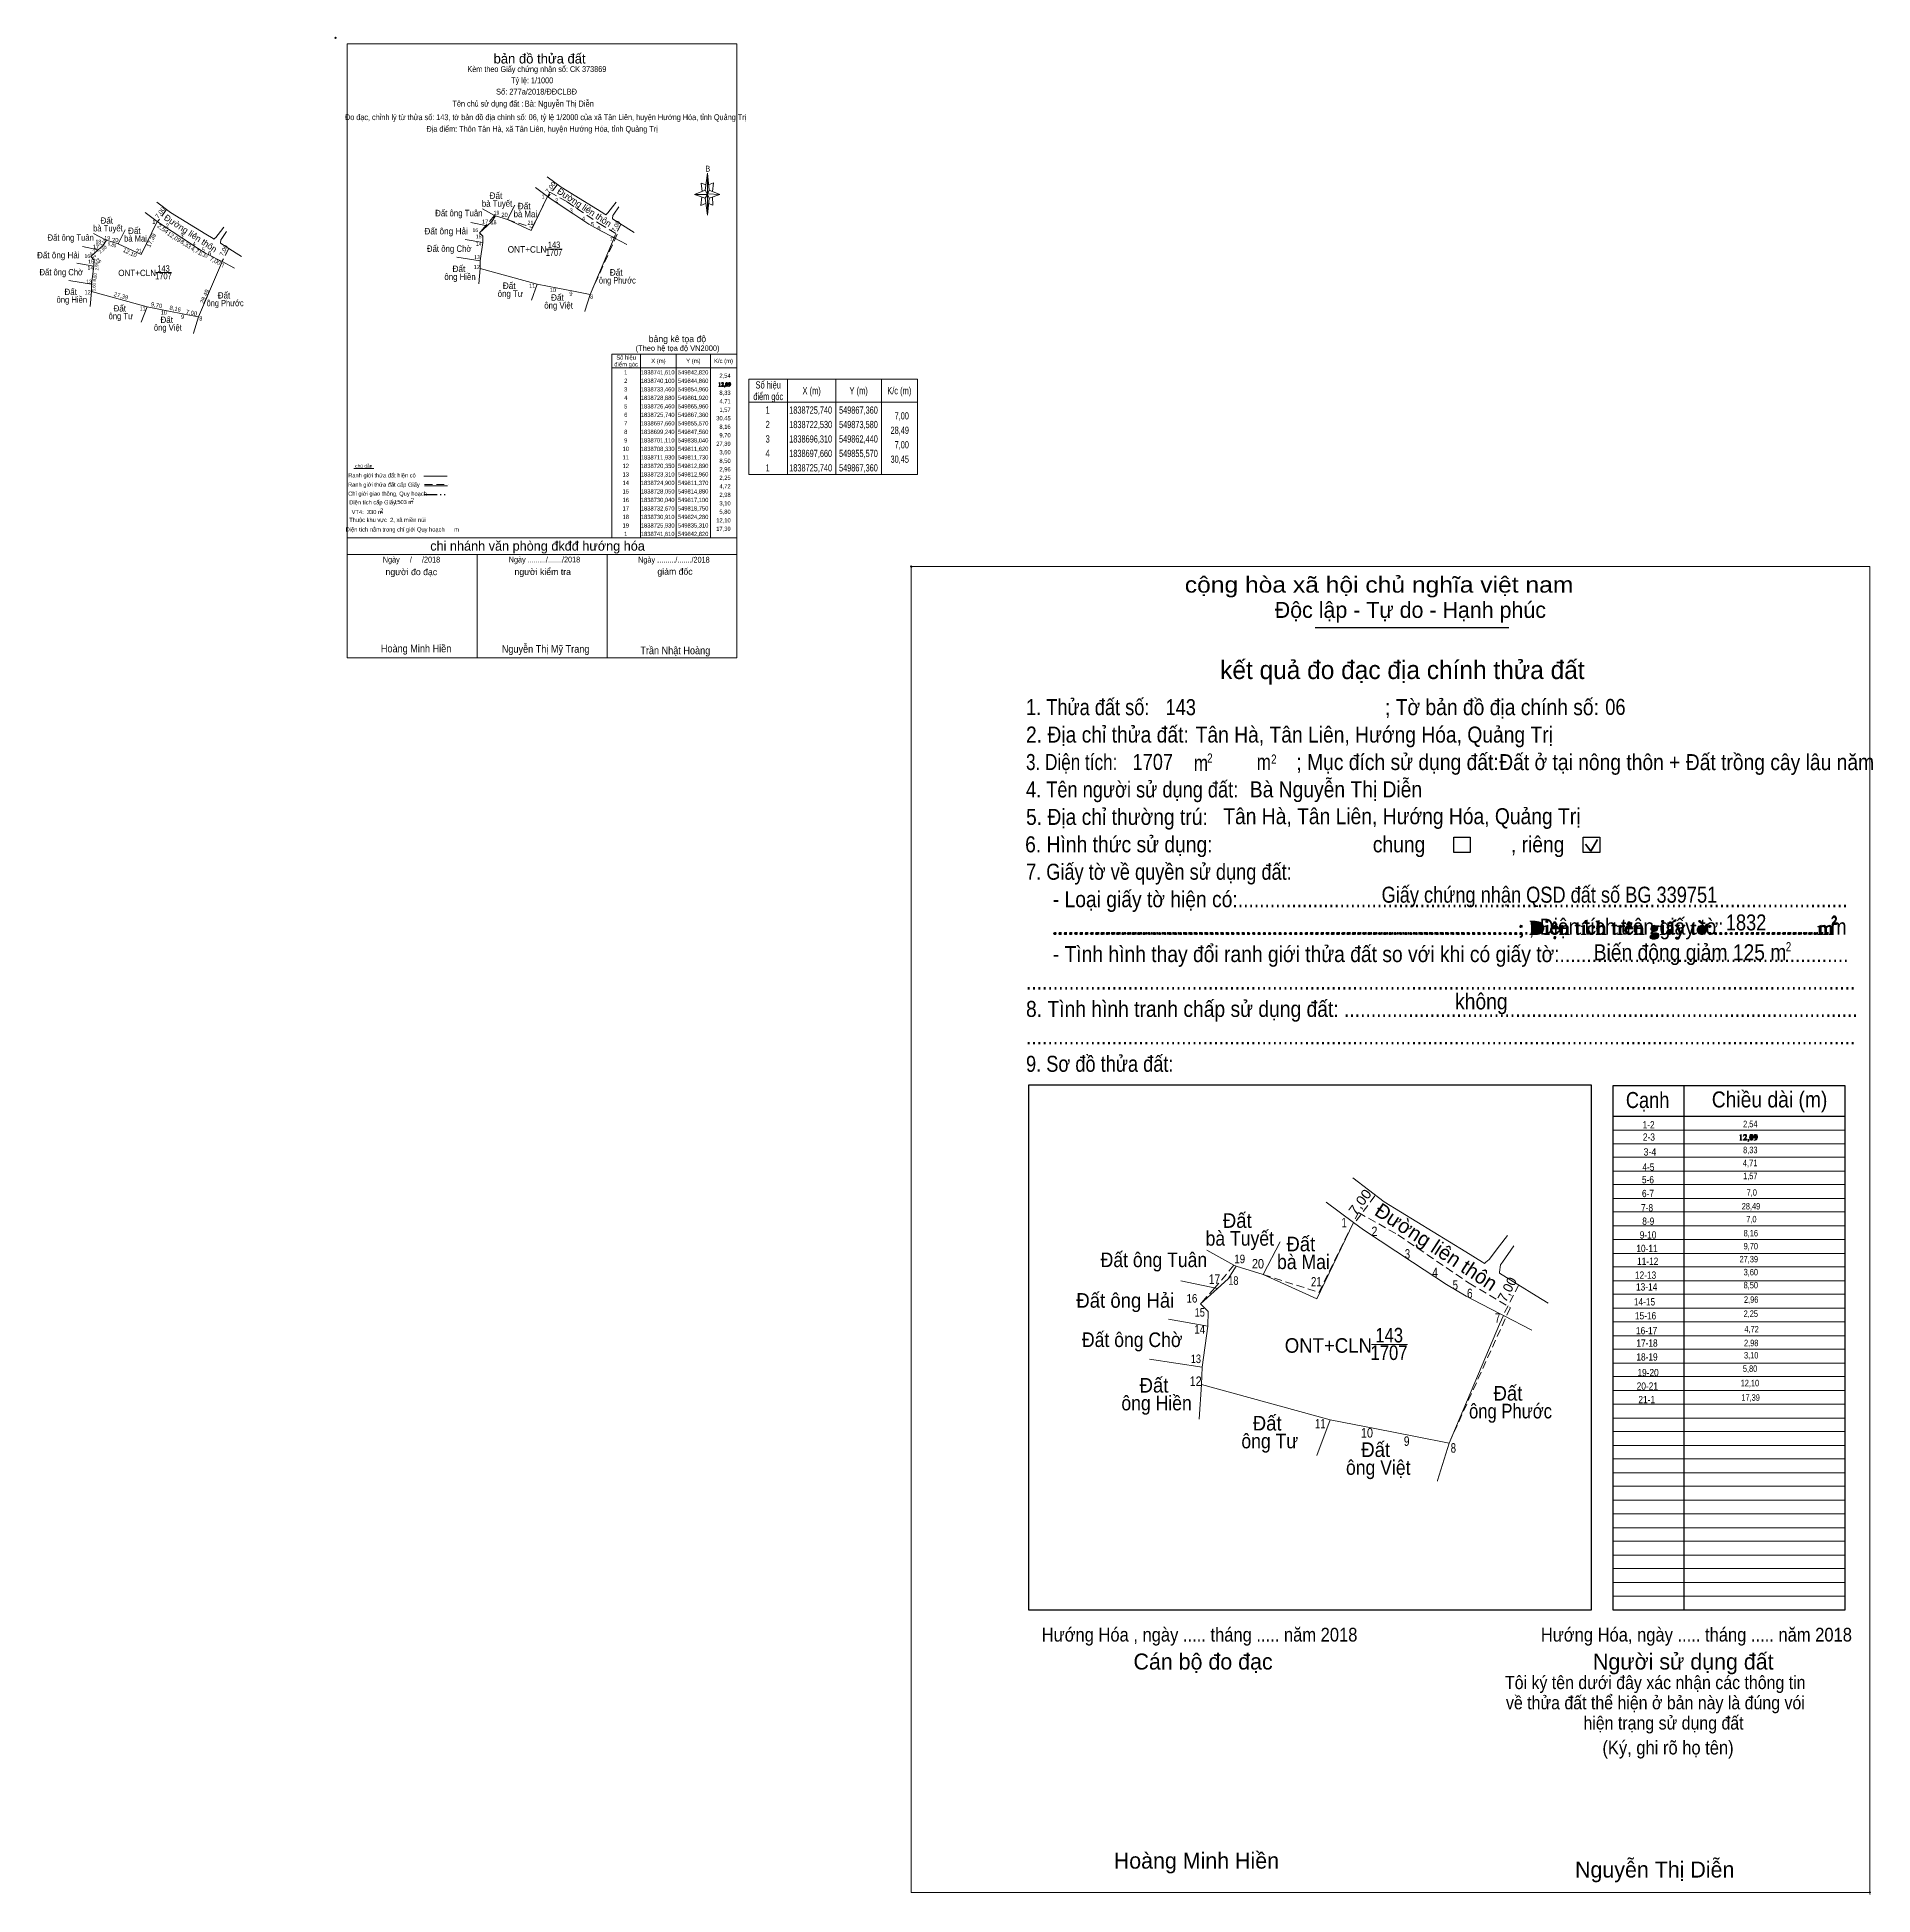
# Model space of a CAD drawing. Header units: metres. Extents: x 549607 to 550455, y 1837957 to 1838815.
import ezdxf
from ezdxf.enums import TextEntityAlignment as Align

# ---------------------------------------------------------------- set-up
doc = ezdxf.new("R2010")
doc.units = ezdxf.units.M
doc.header["$LTSCALE"] = 1.2
doc.header["$PDMODE"] = 32
doc.header["$PDSIZE"] = 0.6
doc.linetypes.add('DASH_DOUBLE_DOT', pattern=[9.2, 5, -1.2, 0.3, -1.2, 0.3, -1.2])
doc.linetypes.add('MEDIUM_DASHED', pattern=[4.5, 3, -1.5])
for name, color, linetype in [('1', 7, 'Continuous'), ('30', 7, 'Continuous'), ('6', 7, 'Continuous')]:
    doc.layers.add(name, color=color, linetype=linetype)
for name, color, linetype, lineweight in [('10', 7, 'Continuous', 13), ('15', 7, 'Continuous', 13), ('23', 7, 'Continuous', 13), ('28', 7, 'Continuous', 13), ('33', 7, 'Continuous', 13), ('63', 7, 'Continuous', 13), ('7', 7, 'Continuous', 13)]:
    doc.layers.add(name, color=color, linetype=linetype, lineweight=lineweight)

msp = doc.modelspace()

# ---------------------------------------------------------------- texts
at = {"layer": '1'}
for s, height, width, p in [('ONT+CLN', 3, 0.95, (549833.34, 1838715.67)), ('1707', 3, 0.85, (549845.8, 1838714.19)), ('143', 3, 0.85, (549845.82, 1838717.79)), ('ONT+CLN', 2.924, 0.95, (549653.21, 1838704.84)), ('143', 2.924, 0.85, (549665.39, 1838706.89)), ('1707', 2.923, 0.85, (549665.36, 1838703.39)), ('143', 6.75, 0.85, (550231.6, 1838212.29)), ('ONT+CLN', 6.75, 0.95, (550203.5, 1838207.52)), ('1707', 6.75, 0.85, (550231.53, 1838204.19))]:
    msp.add_text(s, height=height, dxfattribs=dict(at, width=width)).set_placement(p, align=Align.CENTER)
at = {"layer": '1', "width": 0.9}
msp.add_text('Hướng Hóa , ngày ..... tháng ..... năm 2018', height=6.34, dxfattribs=at).set_placement((550071.08, 1838074.15))
at = {"layer": '1'}
for s, p in [('Hoàng Minh Hiền', (550104.38, 1837969.25)), ('Nguyễn Thị Diễn', (550317.47, 1837965.14))]:
    msp.add_text(s, height=7.39, dxfattribs=at).set_placement(p)
at = {"layer": '28'}
for s, height, width, p in [('Kèm theo Giấy chứng nhận số: CK 373869', 2.7, 0.9, (549837.85, 1838799.11)), ('Tỷ lệ: 1/1000', 2.7, 0.9, (549835.71, 1838793.9)), ('Tên chủ sử dụng đất :', 2.7, 0.85, (549815.25, 1838783.15)), ('Số: 277a/2018/ĐĐCLBĐ', 2.7, 0.95, (549837.71, 1838788.7)), ('Đo đạc, chỉnh lý từ thửa số: 143, tờ bản đồ địa chính số: 06, tỷ lệ 1/2000 của xã Tân Liên, huyện Hướng Hóa, tỉnh Quảng Trị', 2.7, 0.9, (549841.91, 1838776.89)), ('Địa điểm: Thôn Tân Hà, xã Tân Liên, huyện Hướng Hóa, tỉnh Quảng Trị', 2.7, 0.9, (549840.3, 1838771.49)), ('B', 2.75, 0.8, (549916.83, 1838753.11)), ('(Theo hệ tọa độ VN2000)', 2.5, 0.9, (549902.86, 1838670.3)), ('(Theo hệ tọa độ VN2000)', 2.5, 0.9, (549902.86, 1838670.3)), ('Ranh giới thửa đất hiện có ', 1.92, 0.9, (549766.69, 1838611.83)), ('chú dẫn', 1.6, 1.05, (549757.93, 1838616.33)), ('Ranh giới thửa đất cấp Giấy', 1.92, 0.9, (549767.2, 1838607.55)), ('Chỉ giới giao thông, Quy hoạch', 1.92, 0.9, (549768.89, 1838603.39)), ('Diện tích cấp Giấy: ', 1.92, 0.9, (549762.7, 1838599.39)), (' VT4:  330 m ', 1.92, 0.9, (549759.49, 1838594.92)), ('2', 1.92, 0.8, (549766.21, 1838595.62)), ('1503 m ', 1.92, 0.85, (549776.69, 1838599.55)), ('2', 1.92, 0.8, (549780.44, 1838600.46)), ('Diện tích nằm trong chỉ giới Quy hoạch      m', 1.92, 0.9, (549775.7, 1838586.87)), ('Thuộc khu vực  2, xã miền núi', 1.92, 0.9, (549768.83, 1838591.27)), ('Ngày     /     /2018', 2.7, 0.9, (549779.94, 1838572.55)), ('Ngày ........./......./2018', 2.7, 0.9, (549841.38, 1838572.57)), ('Ngày ........./......./2018', 2.7, 0.9, (549901.18, 1838572.47)), ('Nguyễn Thị Mỹ Trang', 3.5, 0.9, (549841.9, 1838530.87)), ('Hoàng Minh Hiền', 3.5, 0.9, (549782.08, 1838531.07)), ('Trần Nhật Hoàng', 3.5, 0.9, (549901.81, 1838530.19))]:
    msp.add_text(s, height=height, dxfattribs=dict(at, width=width)).set_placement(p, align=Align.CENTER)
for s, height, p in [('bản đồ thửa đất', 4.5, (549839.13, 1838803.05)), ('bảng kê tọa độ', 3, (549902.8, 1838674.35)), ('chi nhánh văn phòng đkđđ hướng hóa', 4.374, (549838.18, 1838578.03)), ('người đo đạc', 3, (549779.88, 1838566.71)), ('người kiểm tra', 3, (549840.58, 1838566.75)), ('giám đốc', 3, (549901.68, 1838566.87))]:
    msp.add_text(s, height=height, dxfattribs=at).set_placement(p, align=Align.CENTER)
at = {"layer": '28', "width": 0.9}
msp.add_text('Bà: Nguyễn Thị Diễn', height=2.88, dxfattribs=at).set_placement((549832.24, 1838783.06))
at = {"layer": '30'}
for s, height, width, p in [('1-2', 3.379, 0.85, (550354.24, 1838311.14)), ('2-3', 3.379, 0.85, (550354.38, 1838305.47)), ('4-5', 3.379, 0.85, (550354.14, 1838291.62)), ('3-4', 3.379, 0.9, (550355, 1838298.61)), ('5-6', 3.379, 0.85, (550353.92, 1838285.81)), ('6-7', 3.379, 0.85, (550353.93, 1838279.41)), ('7-8', 3.379, 0.85, (550353.51, 1838272.79)), ('8-9', 3.379, 0.85, (550354.07, 1838266.61)), ('9-10', 3.38, 0.85, (550355.05, 1838260.26)), ('10-11', 3.38, 0.85, (550355.61, 1838254.02)), ('12-13', 3.38, 0.85, (550354.96, 1838241.7)), ('11-12', 3.38, 0.85, (550355.94, 1838248.1)), ('13-14', 3.38, 0.85, (550355.46, 1838236.27)), ('14-15', 3.38, 0.85, (550354.47, 1838229.37)), ('15-16', 3.38, 0.85, (550354.96, 1838222.96)), ('16-17', 3.38, 0.85, (550355.45, 1838216.07)), ('17-18', 3.38, 0.85, (550355.62, 1838210.32)), ('18-19', 3.38, 0.85, (550355.62, 1838203.91)), ('20-21', 3.38, 0.85, (550355.78, 1838190.44)), ('19-20', 3.38, 0.85, (550356.11, 1838196.68)), ('21-1', 3.38, 0.85, (550354.42, 1838184.2))]:
    msp.add_text(s, height=height, dxfattribs=dict(at, width=width)).set_placement(p, align=Align.RIGHT)
at = {"layer": '6', "width": 0.9}
for s, p in [('Đất ở tại nông thôn + Đất trồng cây lâu năm', (550282.44, 1838476.65)), ('Bà Nguyễn Thị Diễn', (550167.23, 1838464.08))]:
    msp.add_text(s, height=7.39, dxfattribs=at).set_placement(p)
at = {"layer": '63'}
for s, height, width, p in [('Đất ', 3, 0.95, (549819.48, 1838740.51)), ('Đất ông Tuân', 3, 0.9, (549801.83, 1838732.45)), ('bà Tuyết', 3, 0.9, (549819.47, 1838736.85)), ('bà Mai', 3, 0.9, (549832.54, 1838732.03)), ('Đất ', 3, 0.95, (549832.53, 1838735.69)), ('Đất ông Tuân', 2.924, 0.9, (549622.52, 1838721.18)), ('bà Tuyết', 2.924, 0.9, (549639.71, 1838725.48)), ('Đất ', 2.924, 0.95, (549639.71, 1838729.04)), ('bà Mai', 2.924, 0.9, (549652.44, 1838720.78)), ('Đất ', 2.924, 0.95, (549652.43, 1838724.34)), ('Đất ông Hải', 3, 0.95, (549795.96, 1838724.11)), ('Đất ông Hải', 2.924, 0.95, (549616.8, 1838713.05)), ('Đất ông Chờ', 3, 0.9, (549797.38, 1838716.04)), ('Đất ông Chờ', 2.924, 0.9, (549618.17, 1838705.19)), ('Đất ', 3, 0.95, (549802.38, 1838706.7)), ('Đất ', 3, 0.95, (549875.05, 1838705.05)), ('Đất ', 2.924, 0.95, (549623.04, 1838696.08)), ('ông Hiền', 3, 0.9, (549802.38, 1838703.04)), ('ông Tư', 3, 0.9, (549825.62, 1838695.25)), ('Đất ', 3, 0.95, (549825.62, 1838698.91)), ('ông Phước', 3, 0.85, (549875.05, 1838701.39)), ('ông Hiền', 2.924, 0.9, (549623.03, 1838692.52)), ('Đất ', 2.924, 0.95, (549645.71, 1838688.49)), ('ông Phước', 2.924, 0.85, (549693.86, 1838690.92)), ('Đất ', 2.924, 0.95, (549693.86, 1838694.49)), ('ông Việt', 3, 0.9, (549847.91, 1838689.81)), ('ông Việt', 3, 0.9, (549847.91, 1838689.81)), ('Đất ', 3, 0.95, (549847.9, 1838693.47)), ('Đất ', 3, 0.95, (549847.9, 1838693.47)), ('ông Tư', 2.924, 0.9, (549645.69, 1838684.92)), ('ông Việt', 2.924, 0.9, (549667.41, 1838679.62)), ('ông Việt', 2.924, 0.9, (549667.41, 1838679.62)), ('Đất ', 2.924, 0.95, (549667.4, 1838683.21)), ('Đất ', 2.924, 0.95, (549667.4, 1838683.21)), ('điểm góc', 1.965, 0.9, (549879.12, 1838663.11)), ('Số hiệu', 1.965, 0.85, (549879.11, 1838666.26)), ('X (m)', 1.965, 0.95, (549894.01, 1838664.69)), ('Y (m)', 1.965, 0.95, (549910.15, 1838664.69)), ('K/c (m)', 1.965, 0.95, (549924.09, 1838664.69)), (' 2', 1.965, 0.85, (549878.57, 1838655.49)), (' 1', 1.965, 0.75, (549878.56, 1838659.42)), ('1838741,610', 1.965, 0.85, (549893.69, 1838659.42)), ('1838740,100', 1.965, 0.85, (549893.69, 1838655.49)), ('549842,820', 1.965, 0.85, (549910.06, 1838659.42)), ('549844,860', 1.965, 0.85, (549910.06, 1838655.49)), ('Số hiệu', 3.336, 0.65, (549944.76, 1838652.91)), (' 4', 1.965, 0.85, (549878.55, 1838647.63)), (' 3', 1.965, 0.8, (549878.56, 1838651.56)), ('1838733,460', 1.965, 0.85, (549893.69, 1838651.56)), ('1838728,880', 1.965, 0.85, (549893.69, 1838647.63)), ('549854,960', 1.965, 0.85, (549910.06, 1838651.56)), ('549861,920', 1.965, 0.85, (549910.06, 1838647.63)), ('điểm góc', 3.336, 0.7, (549944.76, 1838647.57)), ('X (m)', 3.336, 0.75, (549964.8, 1838650.24)), ('Y (m)', 3.336, 0.75, (549986.52, 1838650.24)), ('K/c (m)', 3.336, 0.75, (550005.29, 1838650.24)), (' 5', 1.965, 0.8, (549878.56, 1838643.7)), (' 6', 1.965, 0.85, (549878.57, 1838639.78)), ('1838726,460', 1.965, 0.85, (549893.69, 1838643.7)), ('1838725,740', 1.965, 0.85, (549893.69, 1838639.78)), ('549865,960', 1.965, 0.85, (549910.06, 1838643.7)), ('549867,360', 1.965, 0.85, (549910.06, 1838639.78)), (' 1', 3.336, 0.6, (549944.01, 1838641.3)), ('1838725,740', 3.336, 0.7, (549964.36, 1838641.3)), ('549867,360', 3.336, 0.7, (549986.42, 1838641.3)), (' 8', 1.965, 0.8, (549878.56, 1838631.92)), (' 9', 1.965, 0.85, (549878.57, 1838627.99)), (' 7', 1.965, 0.8, (549878.56, 1838635.85)), ('1838697,660', 1.965, 0.85, (549893.69, 1838635.85)), ('1838699,240', 1.965, 0.85, (549893.69, 1838631.92)), ('1838701,110', 1.965, 0.85, (549893.69, 1838627.99)), ('549855,570', 1.965, 0.85, (549910.06, 1838635.85)), ('549847,560', 1.965, 0.85, (549910.06, 1838631.92)), ('549838,040', 1.965, 0.85, (549910.06, 1838627.99)), (' 3', 3.336, 0.65, (549944.02, 1838627.95)), (' 2', 3.336, 0.65, (549944.01, 1838634.62)), ('1838722,530', 3.336, 0.7, (549964.36, 1838634.62)), ('1838696,310', 3.336, 0.7, (549964.36, 1838627.95)), ('549873,580', 3.336, 0.7, (549986.42, 1838634.62)), ('549862,440', 3.336, 0.7, (549986.42, 1838627.95)), (' 10', 1.965, 0.85, (549878.56, 1838624.06)), (' 11', 1.965, 0.8, (549878.57, 1838620.13)), ('1838708,330', 1.965, 0.85, (549893.69, 1838624.06)), ('1838711,930', 1.965, 0.85, (549893.69, 1838620.13)), ('549811,620', 1.965, 0.85, (549910.06, 1838624.06)), ('549811,730', 1.965, 0.85, (549910.06, 1838620.13)), (' 4', 3.336, 0.65, (549944.01, 1838621.28)), ('1838697,660', 3.336, 0.7, (549964.36, 1838621.28)), ('549855,570', 3.336, 0.7, (549986.42, 1838621.28)), (' 12', 1.965, 0.85, (549878.56, 1838616.2)), (' 13', 1.965, 0.8, (549878.56, 1838612.27)), ('1838720,350', 1.965, 0.85, (549893.69, 1838616.2)), ('1838723,310', 1.965, 0.85, (549893.69, 1838612.27)), ('549812,890', 1.965, 0.85, (549910.06, 1838616.2)), ('549812,960', 1.965, 0.85, (549910.06, 1838612.27)), (' 1', 3.336, 0.6, (549944.01, 1838614.61)), ('1838725,740', 3.336, 0.7, (549964.36, 1838614.61)), ('549867,360', 3.336, 0.7, (549986.42, 1838614.61)), (' 14', 1.965, 0.85, (549878.56, 1838608.34)), (' 15', 1.965, 0.85, (549878.57, 1838604.42)), ('1838724,900', 1.965, 0.85, (549893.69, 1838608.34)), ('1838728,050', 1.965, 0.85, (549893.69, 1838604.42)), ('549811,370', 1.965, 0.85, (549910.06, 1838608.34)), ('549814,880', 1.965, 0.85, (549910.06, 1838604.42)), (' 16', 1.965, 0.85, (549878.56, 1838600.47)), (' 17', 1.965, 0.85, (549878.57, 1838596.55)), ('1838730,040', 1.965, 0.85, (549893.69, 1838600.47)), ('1838732,670', 1.965, 0.85, (549893.69, 1838596.55)), ('549817,100', 1.965, 0.85, (549910.06, 1838600.47)), ('549818,750', 1.965, 0.85, (549910.06, 1838596.55)), (' 19', 1.965, 0.85, (549878.56, 1838588.69)), (' 18', 1.965, 0.85, (549878.57, 1838592.62)), (' 1', 1.965, 0.75, (549878.56, 1838584.76)), ('1838730,910', 1.965, 0.85, (549893.69, 1838592.62)), ('1838725,930', 1.965, 0.85, (549893.69, 1838588.69)), ('1838741,610', 1.965, 0.85, (549893.69, 1838584.76)), ('549824,280', 1.965, 0.85, (549910.06, 1838592.62)), ('549835,310', 1.965, 0.85, (549910.06, 1838588.69)), ('549842,820', 1.965, 0.85, (549910.06, 1838584.76)), ('Đất ', 6.75, 0.95, (550162.62, 1838265.23)), ('bà Tuyết', 6.75, 0.9, (550162.6, 1838256.99)), ('Đất ', 6.75, 0.95, (550191.98, 1838254.39)), ('Đất ông Tuân', 6.75, 0.9, (550122.92, 1838247.09)), ('bà Mai', 6.75, 0.9, (550191.98, 1838246.15)), ('Đất ông Hải', 6.75, 0.95, (550109.71, 1838228.33)), ('Đất ông Chờ', 6.75, 0.9, (550112.89, 1838210.18)), ('Đất ', 6.75, 0.95, (550124.15, 1838189.15)), ('Đất ', 6.75, 0.95, (550287.67, 1838185.45)), ('ông Hiền', 6.75, 0.9, (550124.15, 1838180.93)), ('ông Phước', 6.75, 0.85, (550287.65, 1838177.21)), ('Đất ', 6.75, 0.95, (550176.44, 1838171.63)), ('ông Tư', 6.75, 0.9, (550176.43, 1838163.39)), ('Đất ', 6.75, 0.95, (550226.56, 1838159.39)), ('Đất ', 6.75, 0.95, (550226.56, 1838159.39)), ('ông Việt', 6.75, 0.9, (550226.56, 1838151.15)), ('ông Việt', 6.75, 0.9, (550226.56, 1838151.15))]:
    msp.add_text(s, height=height, dxfattribs=dict(at, width=width)).set_placement(p, align=Align.CENTER)
for s, height, width, p in [(' 1', 1.949, 0.75, (549841.44, 1838740.61)), ('19', 1.753, 0.85, (549820.56, 1838733.26)), ('20', 1.95, 0.85, (549824.42, 1838732.17)), (' 2', 1.949, 0.85, (549847.72, 1838738.81)), ('3', 1.95, 0.75, (549854.44, 1838734.19)), (' 1', 1.949, 0.75, (549661.61, 1838728.97)), (' 2', 1.949, 0.85, (549667.89, 1838727.17)), ('3', 1.95, 0.75, (549674.61, 1838722.55)), ('16', 1.753, 0.85, (549810.76, 1838725.17)), ('15', 1.753, 0.8, (549812.3, 1838722.29)), ('17', 1.95, 0.8, (549815.42, 1838729)), ('18', 1.753, 0.85, (549819.2, 1838728.81)), ('21', 1.95, 0.75, (549836.26, 1838728.47)), ('4', 1.95, 0.8, (549860.14, 1838730.4)), ('5', 1.95, 0.75, (549864.27, 1838727.82)), ('6', 1.95, 0.8, (549867.27, 1838726.08)), ('17', 1.95, 0.8, (549635.59, 1838717.36)), ('18', 1.753, 0.85, (549636.61, 1838719.86)), ('19', 1.753, 0.85, (549640.73, 1838721.62)), ('20', 1.95, 0.85, (549644.59, 1838720.53)), ('21', 1.95, 0.75, (549655.42, 1838715.49)), ('4', 1.95, 0.8, (549680.31, 1838718.76)), ('5', 1.95, 0.75, (549684.44, 1838716.18)), ('6', 1.95, 0.8, (549687.44, 1838714.44)), ('14', 1.753, 0.85, (549812.36, 1838718.79)), ('7', 1.95, 0.75, (549872.93, 1838720.99)), ('16', 1.753, 0.85, (549631.53, 1838713.19)), ('14', 1.753, 0.85, (549632.94, 1838707.69)), ('15', 1.753, 0.8, (549633.21, 1838710.72)), ('7', 1.95, 0.75, (549693.44, 1838708.68)), ('12', 1.95, 0.85, (549811.63, 1838708.06)), ('13', 1.753, 0.8, (549811.51, 1838712.75)), ('12', 1.95, 0.85, (549631.8, 1838696.42)), ('13', 1.753, 0.8, (549632.22, 1838701.45)), ('11', 1.95, 0.75, (549837.08, 1838699.32)), ('10', 1.95, 0.85, (549846.8, 1838697.45)), ('11', 1.95, 0.75, (549657.11, 1838688.89)), ('9', 1.95, 0.8, (549854.32, 1838695.75)), ('8', 1.95, 0.75, (549863.86, 1838694.35)), ('10', 1.95, 0.85, (549667.03, 1838687.02)), ('9', 1.95, 0.8, (549674.96, 1838685.06)), ('8', 1.95, 0.75, (549683.29, 1838684.33)), ('2,54', 1.965, 0.85, (549927.39, 1838657.85)), ('8,33', 1.965, 0.85, (549927.37, 1838649.99)), ('4,71', 1.965, 0.8, (549927.38, 1838646.06)), ('30,45', 1.965, 0.85, (549927.4, 1838638.21)), ('1,57', 1.965, 0.85, (549927.39, 1838642.13)), ('7,00', 3.336, 0.7, (550009.73, 1838638.63)), ('8,16', 1.965, 0.85, (549927.39, 1838634.28)), ('9,70', 1.965, 0.85, (549927.39, 1838630.35)), ('28,49', 3.336, 0.7, (550009.75, 1838631.96)), ('27,39', 1.965, 0.85, (549927.41, 1838626.42)), ('3,60', 1.965, 0.85, (549927.39, 1838622.49)), ('30,45', 3.336, 0.7, (550009.74, 1838618.61)), ('7,00', 3.336, 0.7, (550009.73, 1838625.28)), ('8,50', 1.965, 0.85, (549927.39, 1838618.55)), ('2,96', 1.965, 0.85, (549927.39, 1838614.62)), ('2,25', 1.965, 0.85, (549927.39, 1838610.69)), ('4,72', 1.965, 0.85, (549927.39, 1838606.76)), ('2,98', 1.965, 0.85, (549927.39, 1838602.83)), ('3,10', 1.965, 0.85, (549927.39, 1838598.91)), ('5,80', 1.965, 0.85, (549927.39, 1838594.98)), ('12,10', 1.965, 0.85, (549927.4, 1838591.05)), ('17,39', 1.965, 0.85, (549927.41, 1838587.12)), ('2,54', 3, 0.85, (550401.75, 1838311.71)), ('8,33', 3, 0.85, (550401.76, 1838299.71)), ('4,71', 3, 0.8, (550401.76, 1838293.71)), ('1,57', 3, 0.85, (550401.75, 1838287.71)), ('7,0', 3, 0.85, (550401.47, 1838280.03)), (' 1', 4.385, 0.75, (550212.04, 1838265.45)), ('28,49', 3, 0.85, (550403.01, 1838273.72)), ('7,0', 3, 0.85, (550401.3, 1838267.76)), (' 2', 4.385, 0.85, (550226.18, 1838261.41)), ('8,16', 3, 0.85, (550401.98, 1838261.27)), ('19', 3.944, 0.85, (550165.04, 1838248.91)), ('3', 4.38, 0.75, (550241.27, 1838251.01)), ('27,39', 3, 0.85, (550402, 1838249.27)), ('9,70', 3, 0.85, (550401.99, 1838255.27)), ('17', 4.388, 0.8, (550153.51, 1838239.34)), ('20', 4.388, 0.85, (550173.76, 1838246.47)), ('4', 4.38, 0.8, (550254.11, 1838242.49)), ('3,60', 3, 0.85, (550401.99, 1838243.27)), ('18', 3.944, 0.8, (550161.96, 1838238.91)), ('21', 4.388, 0.75, (550200.39, 1838238.14)), ('5', 4.38, 0.75, (550263.39, 1838236.67)), ('6', 4.38, 0.8, (550270.15, 1838232.77)), ('8,50', 3, 0.85, (550401.99, 1838237.27)), ('16', 3.944, 0.85, (550142.99, 1838230.71)), ('15', 3.944, 0.8, (550146.46, 1838224.23)), ('2,25', 3, 0.85, (550401.98, 1838224.08)), ('2,96', 3, 0.85, (550402.15, 1838230.59)), ('14', 3.944, 0.85, (550146.6, 1838216.36)), ('7', 4.39, 0.75, (550282.88, 1838221.31)), ('4,72', 3, 0.85, (550402.32, 1838216.89)), ('2,98', 3, 0.85, (550402.16, 1838210.54)), ('13', 3.944, 0.8, (550144.67, 1838202.77)), ('5,80', 3, 0.85, (550401.65, 1838198.71)), ('3,10', 3, 0.85, (550402.16, 1838204.88)), ('12', 4.388, 0.85, (550144.99, 1838192.21)), ('12,10', 3, 0.85, (550402.52, 1838192.03)), ('17,39', 3, 0.85, (550402.85, 1838185.35)), ('11', 4.388, 0.75, (550202.23, 1838172.56)), ('10', 4.388, 0.85, (550224.12, 1838168.35)), ('9', 4.39, 0.8, (550241, 1838164.52)), ('8', 4.39, 0.75, (550262.48, 1838161.37))]:
    msp.add_text(s, height=height, dxfattribs=dict(at, width=width)).set_placement(p, align=Align.RIGHT)
for s, height, rotation, width, p in [('7,00', 2, 53.459, 1.1, (549844.97, 1838745.2)), ('7,00', 1.949, 53.459, 1.1, (549664.56, 1838733.6)), ('2,54', 1.949, 323.491, 1.1, (549664.52, 1838725.93)), ('12,09', 1.949, 326.678, 1.05, (549669.72, 1838722.08)), ('4,72', 1.462, 41.906, 1.15, (549633.61, 1838715.59)), ('2,98', 1.462, 41.873, 1.15, (549637.82, 1838716.6)), ('3,10', 1.462, 57.897, 1.05, (549638, 1838719.95)), ('8,33', 1.949, 326.653, 1.05, (549675.18, 1838718.79)), ('2,25', 1.462, 315, 1.2, (549634.12, 1838712.17)), ('2,96', 1.462, 88.645, 0.85, (549635.25, 1838709.4)), ('3,60', 1.461, 88.25, 0.85, (549633.99, 1838699.69)), ('8,50', 1.462, 82.156, 0.9, (549634.41, 1838704.16)), ('27,39', 1.949, 344.716, 0.95, (549645.5, 1838694.78)), ('9,70', 1.949, 348.887, 0.95, (549662.03, 1838690.51)), ('8,16', 1.949, 348.841, 0.95, (549670.64, 1838688.85)), ('7,00', 1.949, 348.883, 0.95, (549678.16, 1838686.97)), ('7,00', 4.5, 53.459, 1.1, (550219.96, 1838275.77))]:
    msp.add_text(s, height=height, rotation=rotation, dxfattribs=dict(at, width=width)).set_placement(p, align=Align.CENTER)
for s, height, rotation, p in [('Đường liên thôn', 3, 326.678, (549858.99, 1838735.35)), ('Đường liên thôn', 2.924, 326.678, (549677.1, 1838723.36)), ('17,39', 1.949, 64.408, (549660.57, 1838720.93)), ('7,00', 2, 62.85, (549875.27, 1838727.41)), ('5,80', 1.462, 342.346, (549641.41, 1838718.61)), ('12,10', 1.949, 335.701, (549649.5, 1838714.75)), ('4,71', 1.949, 329.078, (549680.04, 1838715.71)), ('1,57', 1.462, 332.784, (549683.74, 1838713.78)), ('7,00', 1.949, 62.85, (549694.09, 1838716.27)), ('7,00', 1.949, 332.703, (549688.86, 1838711.01)), ('28,49', 1.949, 66.981, (549685.28, 1838695.06)), ('Đường liên thôn', 6.75, 326.678, (550251.5, 1838253.62)), ('7,00', 4.5, 62.85, (550288.15, 1838235.76))]:
    msp.add_text(s, height=height, rotation=rotation, dxfattribs=at).set_placement(p, align=Align.CENTER)
at = {"layer": '7'}
for s, height, width, p in [('cộng hòa xã hội chủ nghĩa việt nam', 7.392, 1.15, (550137.19, 1838558.64)), ('cộng hòa xã hội chủ nghĩa việt nam', 7.392, 1.15, (550137.19, 1838558.64)), ('1. Thửa đất số:', 7.392, 0.85, (550063.84, 1838502.04)), ('1. Thửa đất số:', 7.392, 0.85, (550063.84, 1838502.04)), ('143', 7.39, 0.85, (550128.31, 1838502.04)), ('; Tờ bản đồ địa chính số:', 7.392, 0.9, (550229.69, 1838502.04)), ('; Tờ bản đồ địa chính số:', 7.392, 0.9, (550229.69, 1838502.04)), ('06', 7.39, 0.85, (550331.44, 1838502.15)), ('2. Địa chỉ thửa đất:', 7.392, 0.9, (550063.84, 1838489.37)), ('2. Địa chỉ thửa đất:', 7.392, 0.9, (550063.84, 1838489.37)), ('Tân Hà, Tân Liên, Hướng Hóa, Quảng Trị', 7.39, 0.9, (550142.21, 1838489.37)), ('3. Diện tích:', 7.392, 0.8, (550063.84, 1838476.69)), ('3. Diện tích:', 7.392, 0.8, (550063.84, 1838476.69)), ('1707', 7.39, 0.85, (550113.06, 1838476.75)), ('2', 4.22, 0.8, (550147.51, 1838480.14)), ('2', 4.22, 0.8, (550177.06, 1838479.65)), ('; Mục đích sử dụng đất:', 7.392, 0.9, (550188.72, 1838476.69)), ('; Mục đích sử dụng đất:', 7.392, 0.9, (550188.72, 1838476.69)), ('m', 7.39, 0.8, (550141.35, 1838476.2)), ('m', 7.39, 0.8, (550170.4, 1838476.69)), ('4. Tên người sử dụng đất:', 7.392, 0.85, (550063.84, 1838464.02)), ('4. Tên người sử dụng đất:', 7.392, 0.85, (550063.84, 1838464.02)), ('5. Địa chỉ thường trú:', 7.392, 0.9, (550063.84, 1838451.35)), ('5. Địa chỉ thường trú:', 7.392, 0.9, (550063.84, 1838451.35)), ('Tân Hà, Tân Liên, Hướng Hóa, Quảng Trị', 7.39, 0.9, (550154.95, 1838451.68)), ('6. Hình thức sử dụng:', 7.392, 0.9, (550063.43, 1838438.68)), ('6. Hình thức sử dụng:', 7.392, 0.9, (550063.43, 1838438.68)), ('chung                , riêng', 7.392, 0.9, (550224.05, 1838438.68)), ('chung                , riêng', 7.392, 0.9, (550224.05, 1838438.68)), ('7. Giấy tờ về quyền sử dụng đất:', 7.392, 0.85, (550063.84, 1838426.01)), ('7. Giấy tờ về quyền sử dụng đất:', 7.392, 0.85, (550063.84, 1838426.01)), ('Giấy chứng nhận QSD đất số BG 339751', 7.39, 0.85, (550228.09, 1838415.42)), ('     - Loại giấy tờ hiện có:..................................................................................................................', 7.392, 0.9, (550063.84, 1838413.33)), ('     - Loại giấy tờ hiện có:..................................................................................................................', 7.392, 0.9, (550063.84, 1838413.33)), ('     .........................................................................................; Diện tích trên giấy tờ:....................m', 7.392, 0.9, (550063.84, 1838400.66)), ('1832', 7.39, 0.85, (550387.14, 1838402.6)), ('2', 4.22, 0.8, (550435.99, 1838405.31)), ('     - Tình hình thay đổi ranh giới thửa đất so với khi có giấy tờ:......................................................', 7.392, 0.9, (550063.84, 1838387.99)), ('Biến động giảm 125 m', 7.39, 0.9, (550326.08, 1838388.8)), ('2', 4.22, 0.8, (550414.82, 1838392.99)), ('...........................................................................................................................................................', 7.392, 0.9, (550063.84, 1838375.32)), ('không', 7.392, 0.9, (550262.06, 1838366.13)), ('không', 7.392, 0.9, (550262.06, 1838366.13)), ('8. Tình hình tranh chấp sử dụng đất: ................................................................................................', 7.392, 0.9, (550063.84, 1838362.65)), ('8. Tình hình tranh chấp sử dụng đất: ................................................................................................', 7.392, 0.9, (550063.84, 1838362.65)), ('...........................................................................................................................................................', 7.392, 0.9, (550063.84, 1838349.97)), ('...........................................................................................................................................................', 7.392, 0.9, (550063.84, 1838349.97)), ('9. Sơ đồ thửa đất:', 7.392, 0.85, (550063.84, 1838337.3)), ('9. Sơ đồ thửa đất:', 7.392, 0.85, (550063.84, 1838337.3)), ('Cạnh', 7.392, 0.85, (550340.95, 1838320.57)), ('Cạnh', 7.392, 0.85, (550340.95, 1838320.57)), ('Chiều dài (m)', 7.392, 0.9, (550380.64, 1838320.83)), ('Chiều dài (m)', 7.392, 0.9, (550380.64, 1838320.83)), ('Hướng Hóa, ngày ..... tháng ..... năm 2018', 6.34, 0.9, (550301.66, 1838074.15)), ('(Ký, ghi rõ họ tên)', 6.336, 0.9, (550330.12, 1838021.99)), ('(Ký, ghi rõ họ tên)', 6.336, 0.9, (550330.12, 1838021.99))]:
    msp.add_text(s, height=height, dxfattribs=dict(at, width=width)).set_placement(p)
for s, p in [('Độc lập - Tự do - Hạnh phúc', (550178.74, 1838546.97)), ('Độc lập - Tự do - Hạnh phúc', (550178.74, 1838546.97)), ('Cán bộ đo đạc', (550113.48, 1838061.21)), ('Cán bộ đo đạc', (550113.48, 1838061.21)), ('Người sử dụng đất', (550325.73, 1838061.21)), ('Người sử dụng đất', (550325.73, 1838061.21))]:
    msp.add_text(s, height=7.392, dxfattribs=at).set_placement(p)
for s, height, p in [('kết quả đo đạc địa chính thửa đất', 8.448, (550237.7, 1838518.72)), ('kết quả đo đạc địa chính thửa đất', 8.448, (550237.7, 1838518.72)), ('.', 2.11, (550453.69, 1837957.14)), ('.', 2.11, (550453.69, 1837957.14))]:
    msp.add_text(s, height=height, dxfattribs=at).set_placement(p, align=Align.CENTER)
at = {"layer": '7', "width": 0.9}
for s, p in [('Tôi ký tên dưới đây xác nhận các thông tin', (550354.52, 1838052.18)), ('Tôi ký tên dưới đây xác nhận các thông tin', (550354.52, 1838052.18)), ('về thửa đất thể hiện ở bản này là đúng vói', (550354.59, 1838042.84)), ('về thửa đất thể hiện ở bản này là đúng vói', (550354.59, 1838042.84)), ('hiện trạng sử dụng đất', (550358.33, 1838033.49)), ('hiện trạng sử dụng đất', (550358.33, 1838033.49))]:
    msp.add_text(s, height=6.107, dxfattribs=at).set_placement(p, align=Align.CENTER)

# ---------------------------------------------------------------- hatches: boundary and pattern name
at = {"layer": '63'}
for points in [[(549922.24, 1838654.12), (549922.24, 1838654.05), (549922.2, 1838654), (549922.12, 1838653.97), (549922, 1838653.96), (549922, 1838653.92), (549922.7, 1838653.92), (549922.7, 1838653.96), (549922.59, 1838653.97), (549922.51, 1838653.99), (549922.48, 1838654.05), (549922.45, 1838654.12), (549922.45, 1838655.67), (549921.99, 1838655.42), (549921.99, 1838655.37), (549922.07, 1838655.42), (549922.18, 1838655.43), (549922.23, 1838655.4), (549922.24, 1838655.28)], [(549924.06, 1838653.92), (549924.21, 1838654.29), (549924.17, 1838654.31), (549924.1, 1838654.2), (549924.05, 1838654.16), (549923.87, 1838654.13), (549923.34, 1838654.13), (549923.73, 1838654.57), (549923.83, 1838654.66), (549923.9, 1838654.75), (549923.99, 1838654.9), (549924.05, 1838655.07), (549924.08, 1838655.23), (549924.04, 1838655.4), (549923.94, 1838655.54), (549923.87, 1838655.6), (549923.8, 1838655.64), (549923.62, 1838655.67), (549923.53, 1838655.67), (549923.42, 1838655.63), (549923.34, 1838655.6), (549923.25, 1838655.53), (549923.15, 1838655.37), (549923.09, 1838655.17), (549923.13, 1838655.16), (549923.19, 1838655.3), (549923.27, 1838655.4), (549923.37, 1838655.47), (549923.5, 1838655.49), (549923.65, 1838655.47), (549923.77, 1838655.4), (549923.84, 1838655.28), (549923.86, 1838655.12), (549923.83, 1838654.94), (549923.75, 1838654.74), (549923.65, 1838654.59), (549923.52, 1838654.43), (549923.09, 1838653.96), (549923.09, 1838653.92)], [(549925.01, 1838654.81), (549925.01, 1838654.62), (549925.04, 1838654.45), (549925.08, 1838654.3), (549925.15, 1838654.17), (549925.23, 1838654.06), (549925.33, 1838653.98), (549925.43, 1838653.93), (549925.57, 1838653.92), (549925.71, 1838653.93), (549925.83, 1838654), (549925.94, 1838654.1), (549926.03, 1838654.23), (549926.13, 1838654.49), (549926.15, 1838654.79), (549926.14, 1838654.97), (549926.11, 1838655.14), (549926.07, 1838655.29), (549926.01, 1838655.42), (549925.91, 1838655.53), (549925.82, 1838655.61), (549925.71, 1838655.66), (549925.58, 1838655.67), (549925.43, 1838655.64), (549925.3, 1838655.6), (549925.21, 1838655.5), (549925.12, 1838655.37), (549925.08, 1838655.24), (549925.03, 1838655.11)], [(549925.26, 1838654.76), (549925.27, 1838655.09), (549925.32, 1838655.34), (549925.36, 1838655.46), (549925.42, 1838655.53), (549925.49, 1838655.58), (549925.59, 1838655.6), (549925.66, 1838655.58), (549925.73, 1838655.54), (549925.79, 1838655.47), (549925.84, 1838655.36), (549925.89, 1838655.11), (549925.89, 1838655.02), (549925.89, 1838654.97), (549925.9, 1838654.78), (549925.89, 1838654.46), (549925.84, 1838654.24), (549925.79, 1838654.13), (549925.74, 1838654.05), (549925.66, 1838654), (549925.58, 1838653.99), (549925.49, 1838654), (549925.42, 1838654.05), (549925.36, 1838654.12), (549925.32, 1838654.23), (549925.27, 1838654.46)], [(549926.38, 1838653.86), (549926.54, 1838653.89), (549926.66, 1838653.92), (549926.76, 1838653.96), (549926.97, 1838654.07), (549927.15, 1838654.26), (549927.29, 1838654.48), (549927.38, 1838654.68), (549927.39, 1838654.74), (549927.4, 1838654.76), (549927.4, 1838654.83), (549927.4, 1838654.85), (549927.4, 1838654.88), (549927.4, 1838654.92), (549927.4, 1838655.02), (549927.39, 1838655.11), (549927.34, 1838655.3), (549927.26, 1838655.46), (549927.15, 1838655.56), (549927.01, 1838655.64), (549926.85, 1838655.67), (549926.72, 1838655.66), (549926.6, 1838655.62), (549926.5, 1838655.55), (549926.41, 1838655.46), (549926.33, 1838655.28), (549926.29, 1838655.08), (549926.3, 1838654.96), (549926.33, 1838654.85), (549926.38, 1838654.76), (549926.42, 1838654.66), (549926.5, 1838654.62), (549926.57, 1838654.57), (549926.66, 1838654.55), (549926.77, 1838654.52), (549926.81, 1838654.53), (549926.85, 1838654.55), (549926.95, 1838654.57), (549927.14, 1838654.68), (549927.12, 1838654.56), (549927.07, 1838654.45), (549926.94, 1838654.24), (549926.81, 1838654.1), (549926.65, 1838654), (549926.59, 1838653.97), (549926.52, 1838653.96), (549926.36, 1838653.91)], [(549927.14, 1838654.77), (549927.09, 1838654.72), (549927.06, 1838654.69), (549927.03, 1838654.69), (549926.87, 1838654.64), (549926.79, 1838654.65), (549926.72, 1838654.69), (549926.65, 1838654.74), (549926.6, 1838654.82), (549926.57, 1838654.97), (549926.54, 1838655.16), (549926.54, 1838655.24), (549926.57, 1838655.31), (549926.6, 1838655.44), (549926.64, 1838655.5), (549926.7, 1838655.56), (549926.75, 1838655.58), (549926.82, 1838655.6), (549926.91, 1838655.58), (549926.98, 1838655.55), (549927.04, 1838655.48), (549927.09, 1838655.37), (549927.14, 1838655.21), (549927.16, 1838654.99), (549927.15, 1838654.88)], [(550393.91, 1838306.02), (550393.9, 1838305.9), (550393.84, 1838305.83), (550393.72, 1838305.78), (550393.54, 1838305.77), (550393.54, 1838305.71), (550394.62, 1838305.71), (550394.62, 1838305.77), (550394.43, 1838305.78), (550394.32, 1838305.82), (550394.26, 1838305.91), (550394.23, 1838306.02), (550394.23, 1838308.39), (550393.53, 1838307.99), (550393.53, 1838307.93), (550393.65, 1838307.99), (550393.8, 1838308.01), (550393.89, 1838307.97), (550393.91, 1838307.79)], [(550396.68, 1838305.71), (550396.9, 1838306.27), (550396.85, 1838306.3), (550396.74, 1838306.14), (550396.66, 1838306.07), (550396.38, 1838306.03), (550395.57, 1838306.03), (550396.18, 1838306.69), (550396.31, 1838306.84), (550396.42, 1838306.97), (550396.57, 1838307.2), (550396.67, 1838307.45), (550396.69, 1838307.7), (550396.65, 1838307.97), (550396.5, 1838308.18), (550396.39, 1838308.28), (550396.27, 1838308.34), (550396.01, 1838308.39), (550395.85, 1838308.37), (550395.7, 1838308.33), (550395.57, 1838308.27), (550395.45, 1838308.17), (550395.28, 1838307.93), (550395.18, 1838307.62), (550395.27, 1838307.61), (550395.35, 1838307.81), (550395.46, 1838307.95), (550395.63, 1838308.07), (550395.82, 1838308.11), (550396.05, 1838308.07), (550396.23, 1838307.95), (550396.33, 1838307.77), (550396.37, 1838307.55), (550396.32, 1838307.26), (550396.2, 1838306.96), (550396.05, 1838306.73), (550395.84, 1838306.48), (550395.18, 1838305.77), (550395.18, 1838305.71)], [(550398.11, 1838307.05), (550398.12, 1838306.78), (550398.17, 1838306.53), (550398.23, 1838306.29), (550398.34, 1838306.08), (550398.46, 1838305.93), (550398.61, 1838305.81), (550398.77, 1838305.73), (550398.96, 1838305.71), (550399.18, 1838305.73), (550399.37, 1838305.83), (550399.54, 1838305.97), (550399.67, 1838306.18), (550399.81, 1838306.57), (550399.86, 1838307.04), (550399.84, 1838307.32), (550399.8, 1838307.57), (550399.73, 1838307.8), (550399.63, 1838308), (550399.5, 1838308.17), (550399.35, 1838308.29), (550399.18, 1838308.36), (550398.99, 1838308.39), (550398.77, 1838308.35), (550398.58, 1838308.27), (550398.42, 1838308.12), (550398.3, 1838307.93), (550398.22, 1838307.73), (550398.16, 1838307.52)], [(550398.49, 1838306.98), (550398.52, 1838307.49), (550398.59, 1838307.87), (550398.66, 1838308.05), (550398.76, 1838308.17), (550398.87, 1838308.25), (550399, 1838308.28), (550399.12, 1838308.25), (550399.23, 1838308.18), (550399.31, 1838308.07), (550399.38, 1838307.91), (550399.45, 1838307.53), (550399.47, 1838307.39), (550399.47, 1838307.31), (550399.48, 1838307.03), (550399.45, 1838306.54), (550399.39, 1838306.19), (550399.32, 1838306.03), (550399.24, 1838305.91), (550399.12, 1838305.84), (550398.99, 1838305.82), (550398.85, 1838305.84), (550398.75, 1838305.91), (550398.66, 1838306.02), (550398.59, 1838306.18), (550398.52, 1838306.54)], [(550400.2, 1838305.63), (550400.46, 1838305.66), (550400.64, 1838305.71), (550400.79, 1838305.76), (550401.11, 1838305.95), (550401.39, 1838306.23), (550401.6, 1838306.55), (550401.72, 1838306.86), (550401.75, 1838306.96), (550401.76, 1838306.99), (550401.77, 1838307.09), (550401.77, 1838307.13), (550401.77, 1838307.16), (550401.77, 1838307.23), (550401.77, 1838307.38), (550401.75, 1838307.53), (550401.67, 1838307.81), (550401.55, 1838308.05), (550401.39, 1838308.22), (550401.17, 1838308.35), (550400.93, 1838308.39), (550400.73, 1838308.36), (550400.55, 1838308.3), (550400.39, 1838308.19), (550400.26, 1838308.05), (550400.13, 1838307.77), (550400.08, 1838307.47), (550400.09, 1838307.29), (550400.13, 1838307.13), (550400.2, 1838306.98), (550400.28, 1838306.85), (550400.38, 1838306.77), (550400.5, 1838306.69), (550400.64, 1838306.66), (550400.8, 1838306.63), (550400.86, 1838306.65), (550400.93, 1838306.66), (550401.07, 1838306.69), (550401.37, 1838306.86), (550401.33, 1838306.68), (550401.25, 1838306.51), (550401.06, 1838306.2), (550400.86, 1838305.99), (550400.62, 1838305.83), (550400.52, 1838305.78), (550400.41, 1838305.76), (550400.19, 1838305.7)], [(550401.37, 1838307.01), (550401.3, 1838306.93), (550401.24, 1838306.89), (550401.19, 1838306.87), (550400.95, 1838306.81), (550400.83, 1838306.83), (550400.73, 1838306.87), (550400.63, 1838306.96), (550400.56, 1838307.08), (550400.49, 1838307.31), (550400.46, 1838307.59), (550400.46, 1838307.73), (550400.49, 1838307.83), (550400.55, 1838308.04), (550400.61, 1838308.13), (550400.69, 1838308.22), (550400.77, 1838308.25), (550400.88, 1838308.28), (550401.01, 1838308.25), (550401.13, 1838308.19), (550401.23, 1838308.09), (550401.3, 1838307.93), (550401.37, 1838307.68), (550401.4, 1838307.34), (550401.39, 1838307.16)]]:
    msp.add_hatch(color=256, dxfattribs=at).paths.add_polyline_path(points)
at = {"layer": '7'}
for points in [[(550299.15, 1838400.66), (550300.05, 1838400.71), (550300.84, 1838400.86), (550301.51, 1838401.12), (550302.07, 1838401.48), (550302.5, 1838401.92), (550302.81, 1838402.45), (550303, 1838403.05), (550303.06, 1838403.73), (550302.99, 1838404.46), (550302.79, 1838405.09), (550302.46, 1838405.62), (550302, 1838406.06), (550301.42, 1838406.4), (550300.74, 1838406.65), (550299.95, 1838406.79), (550299.07, 1838406.84), (550296.56, 1838406.84), (550296.98, 1838406.79), (550297.26, 1838406.65), (550297.37, 1838406.47), (550297.41, 1838406.26), (550297.41, 1838401.44), (550297.37, 1838401.2), (550297.25, 1838401.03), (550296.96, 1838400.89), (550296.56, 1838400.85), (550296.56, 1838400.66)], [(550298.36, 1838406.1), (550298.38, 1838406.36), (550298.46, 1838406.51), (550298.61, 1838406.56), (550298.71, 1838406.57), (550298.77, 1838406.57), (550298.92, 1838406.57), (550299.58, 1838406.53), (550300.17, 1838406.4), (550300.69, 1838406.17), (550301.13, 1838405.86), (550301.5, 1838405.45), (550301.77, 1838404.97), (550301.93, 1838404.4), (550301.99, 1838403.77), (550301.93, 1838403.15), (550301.78, 1838402.61), (550301.52, 1838402.15), (550301.16, 1838401.76), (550300.69, 1838401.44), (550300.16, 1838401.23), (550299.53, 1838401.1), (550298.82, 1838401.06), (550298.49, 1838401.18), (550298.38, 1838401.33), (550298.36, 1838401.52)], [(550304.44, 1838406.27), (550304.62, 1838406.31), (550304.78, 1838406.42), (550304.89, 1838406.57), (550304.93, 1838406.76), (550304.89, 1838406.95), (550304.78, 1838407.1), (550304.62, 1838407.21), (550304.44, 1838407.25), (550304.25, 1838407.21), (550304.09, 1838407.1), (550303.99, 1838406.93), (550303.95, 1838406.76), (550303.99, 1838406.57), (550304.09, 1838406.41)], [(550307.13, 1838405.17), (550308.05, 1838406.11), (550308.97, 1838405.17), (550309.23, 1838405.17), (550308.29, 1838406.6), (550307.82, 1838406.6), (550306.87, 1838405.17)], [(550321.11, 1838405.57), (550322.52, 1838406.47), (550322.72, 1838406.64), (550322.86, 1838406.79), (550322.91, 1838406.94), (550322.82, 1838407.14), (550322.65, 1838407.25), (550322.36, 1838407.16), (550322.15, 1838407), (550322.07, 1838406.93), (550320.73, 1838405.57)], [(550327.76, 1838401.43), (550327.73, 1838401.15), (550327.62, 1838400.95), (550327.43, 1838400.83), (550327.15, 1838400.8), (550327.15, 1838400.66), (550329.18, 1838400.66), (550329.18, 1838400.79), (550328.89, 1838400.83), (550328.7, 1838400.94), (550328.6, 1838401.13), (550328.57, 1838401.41), (550328.57, 1838403.87), (550328.9, 1838404.17), (550329.26, 1838404.36), (550329.68, 1838404.42), (550330.09, 1838404.34), (550330.34, 1838404.08), (550330.42, 1838403.78), (550330.45, 1838403.34), (550330.45, 1838401.41), (550330.41, 1838401.13), (550330.31, 1838400.94), (550330.12, 1838400.83), (550329.84, 1838400.79), (550329.84, 1838400.66), (550331.87, 1838400.66), (550331.87, 1838400.79), (550331.58, 1838400.83), (550331.39, 1838400.94), (550331.29, 1838401.13), (550331.26, 1838401.41), (550331.26, 1838403.38), (550331.19, 1838404.07), (550331, 1838404.56), (550330.6, 1838404.86), (550330, 1838404.96), (550329.59, 1838404.9), (550329.2, 1838404.73), (550328.85, 1838404.47), (550328.57, 1838404.16), (550328.57, 1838407.25), (550327.97, 1838407.04), (550327.59, 1838406.93), (550327.36, 1838406.87), (550327.15, 1838406.82), (550327.15, 1838406.64), (550327.33, 1838406.64), (550327.56, 1838406.61), (550327.69, 1838406.55), (550327.76, 1838406.07)], [(550341.53, 1838405.17), (550342.45, 1838406.11), (550343.37, 1838405.17), (550343.63, 1838405.17), (550342.69, 1838406.6), (550342.22, 1838406.6), (550341.27, 1838405.17)], [(550357.92, 1838406.27), (550358.1, 1838406.31), (550358.26, 1838406.42), (550358.37, 1838406.57), (550358.41, 1838406.76), (550358.37, 1838406.95), (550358.26, 1838407.1), (550358.1, 1838407.21), (550357.92, 1838407.25), (550357.73, 1838407.21), (550357.57, 1838407.1), (550357.47, 1838406.93), (550357.43, 1838406.76), (550357.47, 1838406.57), (550357.57, 1838406.41)], [(550360.49, 1838405.12), (550361.41, 1838406.06), (550362.33, 1838405.12), (550362.59, 1838405.12), (550361.65, 1838406.55), (550361.18, 1838406.55), (550360.24, 1838405.12)], [(550362.63, 1838406.24), (550363.8, 1838406.94), (550363.97, 1838407.08), (550364.13, 1838407.32), (550364.03, 1838407.48), (550363.92, 1838407.56), (550363.67, 1838407.48), (550363.43, 1838407.31), (550362.33, 1838406.24)], [(550376.72, 1838405.44), (550375.42, 1838406.91), (550375.16, 1838407.14), (550375, 1838407.23), (550374.86, 1838407.25), (550374.64, 1838407.14), (550374.56, 1838406.86), (550374.71, 1838406.6), (550374.97, 1838406.4), (550376.35, 1838405.44)], [(550438.27, 1838405.31), (550438.58, 1838406.11), (550438.51, 1838406.14), (550438.36, 1838405.92), (550438.24, 1838405.82), (550437.85, 1838405.77), (550436.7, 1838405.77), (550437.56, 1838406.69), (550437.75, 1838406.9), (550437.9, 1838407.09), (550438.11, 1838407.41), (550438.25, 1838407.76), (550438.29, 1838408.11), (550438.22, 1838408.48), (550438.02, 1838408.79), (550437.86, 1838408.92), (550437.7, 1838409.01), (550437.33, 1838409.07), (550437.1, 1838409.05), (550436.89, 1838409), (550436.7, 1838408.9), (550436.54, 1838408.77), (550436.29, 1838408.44), (550436.16, 1838408), (550436.27, 1838407.97), (550436.4, 1838408.26), (550436.55, 1838408.47), (550436.79, 1838408.63), (550437.05, 1838408.69), (550437.38, 1838408.64), (550437.63, 1838408.47), (550437.78, 1838408.22), (550437.83, 1838407.89), (550437.77, 1838407.49), (550437.59, 1838407.07), (550437.37, 1838406.74), (550437.08, 1838406.39), (550436.15, 1838405.4), (550436.15, 1838405.31)], [(550077.15, 1838401.64), (550076.94, 1838401.6), (550076.76, 1838401.48), (550076.61, 1838401.14), (550076.65, 1838400.97), (550076.77, 1838400.81), (550076.96, 1838400.7), (550077.15, 1838400.66), (550077.36, 1838400.7), (550077.53, 1838400.8), (550077.65, 1838400.95), (550077.69, 1838401.14), (550077.64, 1838401.35), (550077.51, 1838401.5), (550077.34, 1838401.6)], [(550079.56, 1838401.64), (550079.35, 1838401.6), (550079.17, 1838401.48), (550079.02, 1838401.14), (550079.06, 1838400.97), (550079.18, 1838400.81), (550079.37, 1838400.7), (550079.56, 1838400.66), (550079.77, 1838400.7), (550079.94, 1838400.8), (550080.06, 1838400.95), (550080.1, 1838401.14), (550080.05, 1838401.35), (550079.92, 1838401.5), (550079.75, 1838401.6)], [(550081.98, 1838401.64), (550081.77, 1838401.6), (550081.59, 1838401.48), (550081.44, 1838401.14), (550081.48, 1838400.97), (550081.6, 1838400.81), (550081.79, 1838400.7), (550081.98, 1838400.66), (550082.19, 1838400.7), (550082.36, 1838400.8), (550082.48, 1838400.95), (550082.52, 1838401.14), (550082.47, 1838401.35), (550082.34, 1838401.5), (550082.17, 1838401.6)], [(550084.39, 1838401.64), (550084.19, 1838401.6), (550084.01, 1838401.48), (550083.86, 1838401.14), (550083.9, 1838400.97), (550084.02, 1838400.81), (550084.21, 1838400.7), (550084.39, 1838400.66), (550084.61, 1838400.7), (550084.78, 1838400.8), (550084.9, 1838400.95), (550084.94, 1838401.14), (550084.89, 1838401.35), (550084.76, 1838401.5), (550084.59, 1838401.6)], [(550086.81, 1838401.64), (550086.61, 1838401.6), (550086.43, 1838401.48), (550086.28, 1838401.14), (550086.32, 1838400.97), (550086.44, 1838400.81), (550086.63, 1838400.7), (550086.81, 1838400.66), (550087.03, 1838400.7), (550087.2, 1838400.8), (550087.32, 1838400.95), (550087.36, 1838401.14), (550087.31, 1838401.35), (550087.18, 1838401.5), (550087.01, 1838401.6)], [(550089.23, 1838401.64), (550089.03, 1838401.6), (550088.85, 1838401.48), (550088.7, 1838401.14), (550088.74, 1838400.97), (550088.86, 1838400.81), (550089.05, 1838400.7), (550089.23, 1838400.66), (550089.45, 1838400.7), (550089.62, 1838400.8), (550089.74, 1838400.95), (550089.78, 1838401.14), (550089.73, 1838401.35), (550089.6, 1838401.5), (550089.43, 1838401.6)], [(550091.65, 1838401.64), (550091.45, 1838401.6), (550091.27, 1838401.48), (550091.12, 1838401.14), (550091.16, 1838400.97), (550091.28, 1838400.81), (550091.47, 1838400.7), (550091.65, 1838400.66), (550091.87, 1838400.7), (550092.04, 1838400.8), (550092.16, 1838400.95), (550092.2, 1838401.14), (550092.15, 1838401.35), (550092.02, 1838401.5), (550091.85, 1838401.6)], [(550094.07, 1838401.64), (550093.87, 1838401.6), (550093.69, 1838401.48), (550093.54, 1838401.14), (550093.58, 1838400.97), (550093.7, 1838400.81), (550093.89, 1838400.7), (550094.07, 1838400.66), (550094.29, 1838400.7), (550094.46, 1838400.8), (550094.58, 1838400.95), (550094.62, 1838401.14), (550094.57, 1838401.35), (550094.44, 1838401.5), (550094.27, 1838401.6)], [(550096.49, 1838401.64), (550096.29, 1838401.6), (550096.11, 1838401.48), (550095.96, 1838401.14), (550096, 1838400.97), (550096.12, 1838400.81), (550096.31, 1838400.7), (550096.49, 1838400.66), (550096.71, 1838400.7), (550096.88, 1838400.8), (550097, 1838400.95), (550097.04, 1838401.14), (550096.99, 1838401.35), (550096.86, 1838401.5), (550096.69, 1838401.6)], [(550098.92, 1838401.64), (550098.71, 1838401.6), (550098.53, 1838401.48), (550098.38, 1838401.14), (550098.42, 1838400.97), (550098.54, 1838400.81), (550098.73, 1838400.7), (550098.92, 1838400.66), (550099.13, 1838400.7), (550099.3, 1838400.8), (550099.42, 1838400.95), (550099.46, 1838401.14), (550099.41, 1838401.35), (550099.28, 1838401.5), (550099.11, 1838401.6)], [(550101.34, 1838401.64), (550101.13, 1838401.6), (550100.95, 1838401.48), (550100.8, 1838401.14), (550100.84, 1838400.97), (550100.96, 1838400.81), (550101.15, 1838400.7), (550101.34, 1838400.66), (550101.55, 1838400.7), (550101.72, 1838400.8), (550101.84, 1838400.95), (550101.88, 1838401.14), (550101.83, 1838401.35), (550101.7, 1838401.5), (550101.53, 1838401.6)], [(550103.75, 1838401.64), (550103.54, 1838401.6), (550103.36, 1838401.48), (550103.21, 1838401.14), (550103.25, 1838400.97), (550103.37, 1838400.81), (550103.56, 1838400.7), (550103.75, 1838400.66), (550103.96, 1838400.7), (550104.13, 1838400.8), (550104.25, 1838400.95), (550104.29, 1838401.14), (550104.24, 1838401.35), (550104.11, 1838401.5), (550103.94, 1838401.6)], [(550106.17, 1838401.64), (550105.96, 1838401.6), (550105.78, 1838401.48), (550105.63, 1838401.14), (550105.67, 1838400.97), (550105.79, 1838400.81), (550105.98, 1838400.7), (550106.17, 1838400.66), (550106.38, 1838400.7), (550106.55, 1838400.8), (550106.67, 1838400.95), (550106.71, 1838401.14), (550106.66, 1838401.35), (550106.53, 1838401.5), (550106.36, 1838401.6)], [(550108.59, 1838401.64), (550108.38, 1838401.6), (550108.2, 1838401.48), (550108.05, 1838401.14), (550108.09, 1838400.97), (550108.21, 1838400.81), (550108.4, 1838400.7), (550108.59, 1838400.66), (550108.8, 1838400.7), (550108.97, 1838400.8), (550109.09, 1838400.95), (550109.13, 1838401.14), (550109.08, 1838401.35), (550108.95, 1838401.5), (550108.78, 1838401.6)], [(550111.01, 1838401.64), (550110.8, 1838401.6), (550110.62, 1838401.48), (550110.47, 1838401.14), (550110.51, 1838400.97), (550110.63, 1838400.81), (550110.82, 1838400.7), (550111.01, 1838400.66), (550111.22, 1838400.7), (550111.39, 1838400.8), (550111.51, 1838400.95), (550111.55, 1838401.14), (550111.5, 1838401.35), (550111.37, 1838401.5), (550111.2, 1838401.6)], [(550113.43, 1838401.64), (550113.22, 1838401.6), (550113.04, 1838401.48), (550112.89, 1838401.14), (550112.93, 1838400.97), (550113.05, 1838400.81), (550113.24, 1838400.7), (550113.43, 1838400.66), (550113.64, 1838400.7), (550113.81, 1838400.8), (550113.93, 1838400.95), (550113.97, 1838401.14), (550113.92, 1838401.35), (550113.79, 1838401.5), (550113.62, 1838401.6)], [(550115.85, 1838401.64), (550115.64, 1838401.6), (550115.46, 1838401.48), (550115.31, 1838401.14), (550115.35, 1838400.97), (550115.47, 1838400.81), (550115.66, 1838400.7), (550115.85, 1838400.66), (550116.06, 1838400.7), (550116.23, 1838400.8), (550116.35, 1838400.95), (550116.39, 1838401.14), (550116.34, 1838401.35), (550116.21, 1838401.5), (550116.04, 1838401.6)], [(550118.26, 1838401.64), (550118.06, 1838401.6), (550117.88, 1838401.48), (550117.73, 1838401.14), (550117.77, 1838400.97), (550117.89, 1838400.81), (550118.08, 1838400.7), (550118.26, 1838400.66), (550118.48, 1838400.7), (550118.65, 1838400.8), (550118.77, 1838400.95), (550118.81, 1838401.14), (550118.76, 1838401.35), (550118.63, 1838401.5), (550118.46, 1838401.6)], [(550120.68, 1838401.64), (550120.48, 1838401.6), (550120.3, 1838401.48), (550120.15, 1838401.14), (550120.19, 1838400.97), (550120.31, 1838400.81), (550120.5, 1838400.7), (550120.68, 1838400.66), (550120.9, 1838400.7), (550121.07, 1838400.8), (550121.19, 1838400.95), (550121.23, 1838401.14), (550121.18, 1838401.35), (550121.05, 1838401.5), (550120.88, 1838401.6)], [(550123.1, 1838401.64), (550122.9, 1838401.6), (550122.72, 1838401.48), (550122.57, 1838401.14), (550122.61, 1838400.97), (550122.73, 1838400.81), (550122.92, 1838400.7), (550123.1, 1838400.66), (550123.32, 1838400.7), (550123.49, 1838400.8), (550123.61, 1838400.95), (550123.65, 1838401.14), (550123.6, 1838401.35), (550123.47, 1838401.5), (550123.3, 1838401.6)], [(550125.52, 1838401.64), (550125.32, 1838401.6), (550125.14, 1838401.48), (550124.99, 1838401.14), (550125.03, 1838400.97), (550125.15, 1838400.81), (550125.34, 1838400.7), (550125.52, 1838400.66), (550125.74, 1838400.7), (550125.91, 1838400.8), (550126.03, 1838400.95), (550126.07, 1838401.14), (550126.02, 1838401.35), (550125.89, 1838401.5), (550125.72, 1838401.6)], [(550127.93, 1838401.64), (550127.73, 1838401.6), (550127.55, 1838401.48), (550127.4, 1838401.14), (550127.44, 1838400.97), (550127.56, 1838400.81), (550127.75, 1838400.7), (550127.93, 1838400.66), (550128.15, 1838400.7), (550128.32, 1838400.8), (550128.44, 1838400.95), (550128.48, 1838401.14), (550128.43, 1838401.35), (550128.3, 1838401.5), (550128.13, 1838401.6)], [(550130.35, 1838401.64), (550130.15, 1838401.6), (550129.97, 1838401.48), (550129.82, 1838401.14), (550129.86, 1838400.97), (550129.98, 1838400.81), (550130.17, 1838400.7), (550130.35, 1838400.66), (550130.57, 1838400.7), (550130.74, 1838400.8), (550130.86, 1838400.95), (550130.9, 1838401.14), (550130.85, 1838401.35), (550130.72, 1838401.5), (550130.55, 1838401.6)], [(550132.77, 1838401.64), (550132.57, 1838401.6), (550132.39, 1838401.48), (550132.24, 1838401.14), (550132.28, 1838400.97), (550132.4, 1838400.81), (550132.59, 1838400.7), (550132.77, 1838400.66), (550132.99, 1838400.7), (550133.16, 1838400.8), (550133.28, 1838400.95), (550133.32, 1838401.14), (550133.27, 1838401.35), (550133.14, 1838401.5), (550132.97, 1838401.6)], [(550135.2, 1838401.64), (550134.99, 1838401.6), (550134.81, 1838401.48), (550134.66, 1838401.14), (550134.7, 1838400.97), (550134.82, 1838400.81), (550135.01, 1838400.7), (550135.2, 1838400.66), (550135.41, 1838400.7), (550135.58, 1838400.8), (550135.7, 1838400.95), (550135.74, 1838401.14), (550135.69, 1838401.35), (550135.56, 1838401.5), (550135.39, 1838401.6)], [(550137.62, 1838401.64), (550137.41, 1838401.6), (550137.23, 1838401.48), (550137.08, 1838401.14), (550137.12, 1838400.97), (550137.24, 1838400.81), (550137.43, 1838400.7), (550137.62, 1838400.66), (550137.83, 1838400.7), (550138, 1838400.8), (550138.12, 1838400.95), (550138.16, 1838401.14), (550138.11, 1838401.35), (550137.98, 1838401.5), (550137.81, 1838401.6)], [(550140.04, 1838401.64), (550139.83, 1838401.6), (550139.65, 1838401.48), (550139.5, 1838401.14), (550139.54, 1838400.97), (550139.66, 1838400.81), (550139.85, 1838400.7), (550140.04, 1838400.66), (550140.25, 1838400.7), (550140.42, 1838400.8), (550140.54, 1838400.95), (550140.58, 1838401.14), (550140.53, 1838401.35), (550140.4, 1838401.5), (550140.23, 1838401.6)], [(550142.46, 1838401.64), (550142.25, 1838401.6), (550142.07, 1838401.48), (550141.92, 1838401.14), (550141.96, 1838400.97), (550142.08, 1838400.81), (550142.27, 1838400.7), (550142.46, 1838400.66), (550142.67, 1838400.7), (550142.84, 1838400.8), (550142.96, 1838400.95), (550143, 1838401.14), (550142.95, 1838401.35), (550142.82, 1838401.5), (550142.65, 1838401.6)], [(550144.88, 1838401.64), (550144.67, 1838401.6), (550144.49, 1838401.48), (550144.34, 1838401.14), (550144.38, 1838400.97), (550144.5, 1838400.81), (550144.69, 1838400.7), (550144.88, 1838400.66), (550145.09, 1838400.7), (550145.26, 1838400.8), (550145.38, 1838400.95), (550145.42, 1838401.14), (550145.37, 1838401.35), (550145.24, 1838401.5), (550145.07, 1838401.6)], [(550147.3, 1838401.64), (550147.09, 1838401.6), (550146.91, 1838401.48), (550146.76, 1838401.14), (550146.8, 1838400.97), (550146.92, 1838400.81), (550147.11, 1838400.7), (550147.3, 1838400.66), (550147.51, 1838400.7), (550147.68, 1838400.8), (550147.8, 1838400.95), (550147.84, 1838401.14), (550147.79, 1838401.35), (550147.66, 1838401.5), (550147.49, 1838401.6)], [(550149.71, 1838401.64), (550149.51, 1838401.6), (550149.33, 1838401.48), (550149.18, 1838401.14), (550149.22, 1838400.97), (550149.34, 1838400.81), (550149.53, 1838400.7), (550149.71, 1838400.66), (550149.93, 1838400.7), (550150.1, 1838400.8), (550150.22, 1838400.95), (550150.26, 1838401.14), (550150.21, 1838401.35), (550150.08, 1838401.5), (550149.91, 1838401.6)], [(550152.12, 1838401.64), (550151.92, 1838401.6), (550151.74, 1838401.48), (550151.59, 1838401.14), (550151.63, 1838400.97), (550151.75, 1838400.81), (550151.94, 1838400.7), (550152.12, 1838400.66), (550152.34, 1838400.7), (550152.51, 1838400.8), (550152.63, 1838400.95), (550152.67, 1838401.14), (550152.62, 1838401.35), (550152.49, 1838401.5), (550152.32, 1838401.6)], [(550154.54, 1838401.64), (550154.34, 1838401.6), (550154.16, 1838401.48), (550154.01, 1838401.14), (550154.05, 1838400.97), (550154.17, 1838400.81), (550154.36, 1838400.7), (550154.54, 1838400.66), (550154.76, 1838400.7), (550154.93, 1838400.8), (550155.05, 1838400.95), (550155.09, 1838401.14), (550155.04, 1838401.35), (550154.91, 1838401.5), (550154.74, 1838401.6)], [(550156.96, 1838401.64), (550156.76, 1838401.6), (550156.58, 1838401.48), (550156.43, 1838401.14), (550156.47, 1838400.97), (550156.59, 1838400.81), (550156.78, 1838400.7), (550156.96, 1838400.66), (550157.18, 1838400.7), (550157.35, 1838400.8), (550157.47, 1838400.95), (550157.51, 1838401.14), (550157.46, 1838401.35), (550157.33, 1838401.5), (550157.16, 1838401.6)], [(550159.38, 1838401.64), (550159.18, 1838401.6), (550159, 1838401.48), (550158.85, 1838401.14), (550158.89, 1838400.97), (550159.01, 1838400.81), (550159.2, 1838400.7), (550159.38, 1838400.66), (550159.6, 1838400.7), (550159.77, 1838400.8), (550159.89, 1838400.95), (550159.93, 1838401.14), (550159.88, 1838401.35), (550159.75, 1838401.5), (550159.58, 1838401.6)], [(550161.8, 1838401.64), (550161.6, 1838401.6), (550161.42, 1838401.48), (550161.27, 1838401.14), (550161.31, 1838400.97), (550161.43, 1838400.81), (550161.62, 1838400.7), (550161.8, 1838400.66), (550162.02, 1838400.7), (550162.19, 1838400.8), (550162.31, 1838400.95), (550162.35, 1838401.14), (550162.3, 1838401.35), (550162.17, 1838401.5), (550162, 1838401.6)], [(550164.22, 1838401.64), (550164.02, 1838401.6), (550163.84, 1838401.48), (550163.69, 1838401.14), (550163.73, 1838400.97), (550163.85, 1838400.81), (550164.04, 1838400.7), (550164.22, 1838400.66), (550164.44, 1838400.7), (550164.61, 1838400.8), (550164.73, 1838400.95), (550164.77, 1838401.14), (550164.72, 1838401.35), (550164.59, 1838401.5), (550164.42, 1838401.6)], [(550166.64, 1838401.64), (550166.44, 1838401.6), (550166.26, 1838401.48), (550166.11, 1838401.14), (550166.15, 1838400.97), (550166.27, 1838400.81), (550166.46, 1838400.7), (550166.64, 1838400.66), (550166.86, 1838400.7), (550167.03, 1838400.8), (550167.15, 1838400.95), (550167.19, 1838401.14), (550167.14, 1838401.35), (550167.01, 1838401.5), (550166.84, 1838401.6)], [(550169.07, 1838401.64), (550168.86, 1838401.6), (550168.68, 1838401.48), (550168.53, 1838401.14), (550168.57, 1838400.97), (550168.69, 1838400.81), (550168.88, 1838400.7), (550169.07, 1838400.66), (550169.28, 1838400.7), (550169.45, 1838400.8), (550169.57, 1838400.95), (550169.61, 1838401.14), (550169.56, 1838401.35), (550169.43, 1838401.5), (550169.26, 1838401.6)], [(550171.49, 1838401.64), (550171.28, 1838401.6), (550171.1, 1838401.48), (550170.95, 1838401.14), (550170.99, 1838400.97), (550171.11, 1838400.81), (550171.3, 1838400.7), (550171.49, 1838400.66), (550171.7, 1838400.7), (550171.87, 1838400.8), (550171.99, 1838400.95), (550172.03, 1838401.14), (550171.98, 1838401.35), (550171.85, 1838401.5), (550171.68, 1838401.6)], [(550173.91, 1838401.64), (550173.7, 1838401.6), (550173.52, 1838401.48), (550173.37, 1838401.14), (550173.41, 1838400.97), (550173.53, 1838400.81), (550173.72, 1838400.7), (550173.91, 1838400.66), (550174.12, 1838400.7), (550174.29, 1838400.8), (550174.41, 1838400.95), (550174.45, 1838401.14), (550174.4, 1838401.35), (550174.27, 1838401.5), (550174.1, 1838401.6)], [(550176.33, 1838401.64), (550176.12, 1838401.6), (550175.94, 1838401.48), (550175.79, 1838401.14), (550175.83, 1838400.97), (550175.95, 1838400.81), (550176.14, 1838400.7), (550176.33, 1838400.66), (550176.54, 1838400.7), (550176.71, 1838400.8), (550176.83, 1838400.95), (550176.87, 1838401.14), (550176.82, 1838401.35), (550176.69, 1838401.5), (550176.52, 1838401.6)], [(550178.74, 1838401.64), (550178.53, 1838401.6), (550178.35, 1838401.48), (550178.2, 1838401.14), (550178.24, 1838400.97), (550178.36, 1838400.81), (550178.55, 1838400.7), (550178.74, 1838400.66), (550178.95, 1838400.7), (550179.12, 1838400.8), (550179.24, 1838400.95), (550179.28, 1838401.14), (550179.23, 1838401.35), (550179.1, 1838401.5), (550178.93, 1838401.6)], [(550181.16, 1838401.64), (550180.95, 1838401.6), (550180.77, 1838401.48), (550180.62, 1838401.14), (550180.66, 1838400.97), (550180.78, 1838400.81), (550180.97, 1838400.7), (550181.16, 1838400.66), (550181.37, 1838400.7), (550181.54, 1838400.8), (550181.66, 1838400.95), (550181.7, 1838401.14), (550181.65, 1838401.35), (550181.52, 1838401.5), (550181.35, 1838401.6)], [(550183.58, 1838401.64), (550183.37, 1838401.6), (550183.19, 1838401.48), (550183.04, 1838401.14), (550183.08, 1838400.97), (550183.2, 1838400.81), (550183.39, 1838400.7), (550183.58, 1838400.66), (550183.79, 1838400.7), (550183.96, 1838400.8), (550184.08, 1838400.95), (550184.12, 1838401.14), (550184.07, 1838401.35), (550183.94, 1838401.5), (550183.77, 1838401.6)], [(550185.99, 1838401.64), (550185.79, 1838401.6), (550185.61, 1838401.48), (550185.46, 1838401.14), (550185.5, 1838400.97), (550185.62, 1838400.81), (550185.81, 1838400.7), (550185.99, 1838400.66), (550186.21, 1838400.7), (550186.38, 1838400.8), (550186.5, 1838400.95), (550186.54, 1838401.14), (550186.49, 1838401.35), (550186.36, 1838401.5), (550186.19, 1838401.6)], [(550188.41, 1838401.64), (550188.21, 1838401.6), (550188.03, 1838401.48), (550187.88, 1838401.14), (550187.92, 1838400.97), (550188.04, 1838400.81), (550188.23, 1838400.7), (550188.41, 1838400.66), (550188.63, 1838400.7), (550188.8, 1838400.8), (550188.92, 1838400.95), (550188.96, 1838401.14), (550188.91, 1838401.35), (550188.78, 1838401.5), (550188.61, 1838401.6)], [(550190.83, 1838401.64), (550190.63, 1838401.6), (550190.45, 1838401.48), (550190.3, 1838401.14), (550190.34, 1838400.97), (550190.46, 1838400.81), (550190.65, 1838400.7), (550190.83, 1838400.66), (550191.05, 1838400.7), (550191.22, 1838400.8), (550191.34, 1838400.95), (550191.38, 1838401.14), (550191.33, 1838401.35), (550191.2, 1838401.5), (550191.03, 1838401.6)], [(550193.25, 1838401.64), (550193.05, 1838401.6), (550192.87, 1838401.48), (550192.72, 1838401.14), (550192.76, 1838400.97), (550192.88, 1838400.81), (550193.07, 1838400.7), (550193.25, 1838400.66), (550193.47, 1838400.7), (550193.64, 1838400.8), (550193.76, 1838400.95), (550193.8, 1838401.14), (550193.75, 1838401.35), (550193.62, 1838401.5), (550193.45, 1838401.6)], [(550195.67, 1838401.64), (550195.47, 1838401.6), (550195.29, 1838401.48), (550195.14, 1838401.14), (550195.18, 1838400.97), (550195.3, 1838400.81), (550195.49, 1838400.7), (550195.67, 1838400.66), (550195.89, 1838400.7), (550196.06, 1838400.8), (550196.18, 1838400.95), (550196.22, 1838401.14), (550196.17, 1838401.35), (550196.04, 1838401.5), (550195.87, 1838401.6)], [(550198.09, 1838401.64), (550197.89, 1838401.6), (550197.71, 1838401.48), (550197.56, 1838401.14), (550197.6, 1838400.97), (550197.72, 1838400.81), (550197.91, 1838400.7), (550198.09, 1838400.66), (550198.31, 1838400.7), (550198.48, 1838400.8), (550198.6, 1838400.95), (550198.64, 1838401.14), (550198.59, 1838401.35), (550198.46, 1838401.5), (550198.29, 1838401.6)], [(550200.52, 1838401.64), (550200.31, 1838401.6), (550200.13, 1838401.48), (550199.98, 1838401.14), (550200.02, 1838400.97), (550200.14, 1838400.81), (550200.33, 1838400.7), (550200.52, 1838400.66), (550200.73, 1838400.7), (550200.9, 1838400.8), (550201.02, 1838400.95), (550201.06, 1838401.14), (550201.01, 1838401.35), (550200.88, 1838401.5), (550200.71, 1838401.6)], [(550202.93, 1838401.64), (550202.72, 1838401.6), (550202.54, 1838401.48), (550202.39, 1838401.14), (550202.43, 1838400.97), (550202.55, 1838400.81), (550202.74, 1838400.7), (550202.93, 1838400.66), (550203.14, 1838400.7), (550203.31, 1838400.8), (550203.43, 1838400.95), (550203.47, 1838401.14), (550203.42, 1838401.35), (550203.29, 1838401.5), (550203.12, 1838401.6)], [(550205.35, 1838401.64), (550205.14, 1838401.6), (550204.96, 1838401.48), (550204.81, 1838401.14), (550204.85, 1838400.97), (550204.97, 1838400.81), (550205.16, 1838400.7), (550205.35, 1838400.66), (550205.56, 1838400.7), (550205.73, 1838400.8), (550205.85, 1838400.95), (550205.89, 1838401.14), (550205.84, 1838401.35), (550205.71, 1838401.5), (550205.54, 1838401.6)], [(550207.77, 1838401.64), (550207.56, 1838401.6), (550207.38, 1838401.48), (550207.23, 1838401.14), (550207.27, 1838400.97), (550207.39, 1838400.81), (550207.58, 1838400.7), (550207.77, 1838400.66), (550207.98, 1838400.7), (550208.15, 1838400.8), (550208.27, 1838400.95), (550208.31, 1838401.14), (550208.26, 1838401.35), (550208.13, 1838401.5), (550207.96, 1838401.6)], [(550210.19, 1838401.64), (550209.98, 1838401.6), (550209.8, 1838401.48), (550209.65, 1838401.14), (550209.69, 1838400.97), (550209.81, 1838400.81), (550210, 1838400.7), (550210.19, 1838400.66), (550210.4, 1838400.7), (550210.57, 1838400.8), (550210.69, 1838400.95), (550210.73, 1838401.14), (550210.68, 1838401.35), (550210.55, 1838401.5), (550210.38, 1838401.6)], [(550212.61, 1838401.64), (550212.4, 1838401.6), (550212.22, 1838401.48), (550212.07, 1838401.14), (550212.11, 1838400.97), (550212.23, 1838400.81), (550212.42, 1838400.7), (550212.61, 1838400.66), (550212.82, 1838400.7), (550212.99, 1838400.8), (550213.11, 1838400.95), (550213.15, 1838401.14), (550213.1, 1838401.35), (550212.97, 1838401.5), (550212.8, 1838401.6)], [(550215.03, 1838401.64), (550214.82, 1838401.6), (550214.64, 1838401.48), (550214.49, 1838401.14), (550214.53, 1838400.97), (550214.65, 1838400.81), (550214.84, 1838400.7), (550215.03, 1838400.66), (550215.24, 1838400.7), (550215.41, 1838400.8), (550215.53, 1838400.95), (550215.57, 1838401.14), (550215.52, 1838401.35), (550215.39, 1838401.5), (550215.22, 1838401.6)], [(550217.45, 1838401.64), (550217.24, 1838401.6), (550217.06, 1838401.48), (550216.91, 1838401.14), (550216.95, 1838400.97), (550217.07, 1838400.81), (550217.26, 1838400.7), (550217.45, 1838400.66), (550217.66, 1838400.7), (550217.83, 1838400.8), (550217.95, 1838400.95), (550217.99, 1838401.14), (550217.94, 1838401.35), (550217.81, 1838401.5), (550217.64, 1838401.6)], [(550219.86, 1838401.64), (550219.66, 1838401.6), (550219.48, 1838401.48), (550219.33, 1838401.14), (550219.37, 1838400.97), (550219.49, 1838400.81), (550219.68, 1838400.7), (550219.86, 1838400.66), (550220.08, 1838400.7), (550220.25, 1838400.8), (550220.37, 1838400.95), (550220.41, 1838401.14), (550220.36, 1838401.35), (550220.23, 1838401.5), (550220.06, 1838401.6)], [(550222.28, 1838401.64), (550222.08, 1838401.6), (550221.9, 1838401.48), (550221.75, 1838401.14), (550221.79, 1838400.97), (550221.91, 1838400.81), (550222.1, 1838400.7), (550222.28, 1838400.66), (550222.5, 1838400.7), (550222.67, 1838400.8), (550222.79, 1838400.95), (550222.83, 1838401.14), (550222.78, 1838401.35), (550222.65, 1838401.5), (550222.48, 1838401.6)], [(550224.7, 1838401.64), (550224.5, 1838401.6), (550224.32, 1838401.48), (550224.17, 1838401.14), (550224.21, 1838400.97), (550224.33, 1838400.81), (550224.52, 1838400.7), (550224.7, 1838400.66), (550224.92, 1838400.7), (550225.09, 1838400.8), (550225.21, 1838400.95), (550225.25, 1838401.14), (550225.2, 1838401.35), (550225.07, 1838401.5), (550224.9, 1838401.6)], [(550227.11, 1838401.64), (550226.91, 1838401.6), (550226.73, 1838401.48), (550226.58, 1838401.14), (550226.62, 1838400.97), (550226.74, 1838400.81), (550226.93, 1838400.7), (550227.11, 1838400.66), (550227.33, 1838400.7), (550227.5, 1838400.8), (550227.62, 1838400.95), (550227.66, 1838401.14), (550227.61, 1838401.35), (550227.48, 1838401.5), (550227.31, 1838401.6)], [(550229.53, 1838401.64), (550229.33, 1838401.6), (550229.15, 1838401.48), (550229, 1838401.14), (550229.04, 1838400.97), (550229.16, 1838400.81), (550229.35, 1838400.7), (550229.53, 1838400.66), (550229.75, 1838400.7), (550229.92, 1838400.8), (550230.04, 1838400.95), (550230.08, 1838401.14), (550230.03, 1838401.35), (550229.9, 1838401.5), (550229.73, 1838401.6)], [(550231.95, 1838401.64), (550231.75, 1838401.6), (550231.57, 1838401.48), (550231.42, 1838401.14), (550231.46, 1838400.97), (550231.58, 1838400.81), (550231.77, 1838400.7), (550231.95, 1838400.66), (550232.17, 1838400.7), (550232.34, 1838400.8), (550232.46, 1838400.95), (550232.5, 1838401.14), (550232.45, 1838401.35), (550232.32, 1838401.5), (550232.15, 1838401.6)], [(550234.37, 1838401.64), (550234.17, 1838401.6), (550233.99, 1838401.48), (550233.84, 1838401.14), (550233.88, 1838400.97), (550234, 1838400.81), (550234.19, 1838400.7), (550234.37, 1838400.66), (550234.59, 1838400.7), (550234.76, 1838400.8), (550234.88, 1838400.95), (550234.92, 1838401.14), (550234.87, 1838401.35), (550234.74, 1838401.5), (550234.57, 1838401.6)], [(550236.8, 1838401.64), (550236.59, 1838401.6), (550236.41, 1838401.48), (550236.26, 1838401.14), (550236.3, 1838400.97), (550236.42, 1838400.81), (550236.61, 1838400.7), (550236.8, 1838400.66), (550237.01, 1838400.7), (550237.18, 1838400.8), (550237.3, 1838400.95), (550237.34, 1838401.14), (550237.29, 1838401.35), (550237.16, 1838401.5), (550236.99, 1838401.6)], [(550239.22, 1838401.64), (550239.01, 1838401.6), (550238.83, 1838401.48), (550238.68, 1838401.14), (550238.72, 1838400.97), (550238.84, 1838400.81), (550239.03, 1838400.7), (550239.22, 1838400.66), (550239.43, 1838400.7), (550239.6, 1838400.8), (550239.72, 1838400.95), (550239.76, 1838401.14), (550239.71, 1838401.35), (550239.58, 1838401.5), (550239.41, 1838401.6)], [(550241.64, 1838401.64), (550241.43, 1838401.6), (550241.25, 1838401.48), (550241.1, 1838401.14), (550241.14, 1838400.97), (550241.26, 1838400.81), (550241.45, 1838400.7), (550241.64, 1838400.66), (550241.85, 1838400.7), (550242.02, 1838400.8), (550242.14, 1838400.95), (550242.18, 1838401.14), (550242.13, 1838401.35), (550242, 1838401.5), (550241.83, 1838401.6)], [(550244.06, 1838401.64), (550243.85, 1838401.6), (550243.67, 1838401.48), (550243.52, 1838401.14), (550243.56, 1838400.97), (550243.68, 1838400.81), (550243.87, 1838400.7), (550244.06, 1838400.66), (550244.27, 1838400.7), (550244.44, 1838400.8), (550244.56, 1838400.95), (550244.6, 1838401.14), (550244.55, 1838401.35), (550244.42, 1838401.5), (550244.25, 1838401.6)], [(550246.48, 1838401.64), (550246.27, 1838401.6), (550246.09, 1838401.48), (550245.94, 1838401.14), (550245.98, 1838400.97), (550246.1, 1838400.81), (550246.29, 1838400.7), (550246.48, 1838400.66), (550246.69, 1838400.7), (550246.86, 1838400.8), (550246.98, 1838400.95), (550247.02, 1838401.14), (550246.97, 1838401.35), (550246.84, 1838401.5), (550246.67, 1838401.6)], [(550248.9, 1838401.64), (550248.69, 1838401.6), (550248.51, 1838401.48), (550248.36, 1838401.14), (550248.4, 1838400.97), (550248.52, 1838400.81), (550248.71, 1838400.7), (550248.9, 1838400.66), (550249.11, 1838400.7), (550249.28, 1838400.8), (550249.4, 1838400.95), (550249.44, 1838401.14), (550249.39, 1838401.35), (550249.26, 1838401.5), (550249.09, 1838401.6)], [(550251.32, 1838401.64), (550251.11, 1838401.6), (550250.93, 1838401.48), (550250.78, 1838401.14), (550250.82, 1838400.97), (550250.94, 1838400.81), (550251.13, 1838400.7), (550251.32, 1838400.66), (550251.53, 1838400.7), (550251.7, 1838400.8), (550251.82, 1838400.95), (550251.86, 1838401.14), (550251.81, 1838401.35), (550251.68, 1838401.5), (550251.51, 1838401.6)], [(550253.73, 1838401.64), (550253.52, 1838401.6), (550253.34, 1838401.48), (550253.19, 1838401.14), (550253.23, 1838400.97), (550253.35, 1838400.81), (550253.54, 1838400.7), (550253.73, 1838400.66), (550253.94, 1838400.7), (550254.11, 1838400.8), (550254.23, 1838400.95), (550254.27, 1838401.14), (550254.22, 1838401.35), (550254.09, 1838401.5), (550253.92, 1838401.6)], [(550256.14, 1838401.64), (550255.94, 1838401.6), (550255.76, 1838401.48), (550255.61, 1838401.14), (550255.65, 1838400.97), (550255.77, 1838400.81), (550255.96, 1838400.7), (550256.14, 1838400.66), (550256.36, 1838400.7), (550256.53, 1838400.8), (550256.65, 1838400.95), (550256.69, 1838401.14), (550256.64, 1838401.35), (550256.51, 1838401.5), (550256.34, 1838401.6)], [(550258.56, 1838401.64), (550258.36, 1838401.6), (550258.18, 1838401.48), (550258.03, 1838401.14), (550258.07, 1838400.97), (550258.19, 1838400.81), (550258.38, 1838400.7), (550258.56, 1838400.66), (550258.78, 1838400.7), (550258.95, 1838400.8), (550259.07, 1838400.95), (550259.11, 1838401.14), (550259.06, 1838401.35), (550258.93, 1838401.5), (550258.76, 1838401.6)], [(550260.98, 1838401.64), (550260.78, 1838401.6), (550260.6, 1838401.48), (550260.45, 1838401.14), (550260.49, 1838400.97), (550260.61, 1838400.81), (550260.8, 1838400.7), (550260.98, 1838400.66), (550261.2, 1838400.7), (550261.37, 1838400.8), (550261.49, 1838400.95), (550261.53, 1838401.14), (550261.48, 1838401.35), (550261.35, 1838401.5), (550261.18, 1838401.6)], [(550263.4, 1838401.64), (550263.2, 1838401.6), (550263.02, 1838401.48), (550262.87, 1838401.14), (550262.91, 1838400.97), (550263.03, 1838400.81), (550263.22, 1838400.7), (550263.4, 1838400.66), (550263.62, 1838400.7), (550263.79, 1838400.8), (550263.91, 1838400.95), (550263.95, 1838401.14), (550263.9, 1838401.35), (550263.77, 1838401.5), (550263.6, 1838401.6)], [(550265.82, 1838401.64), (550265.62, 1838401.6), (550265.44, 1838401.48), (550265.29, 1838401.14), (550265.33, 1838400.97), (550265.45, 1838400.81), (550265.64, 1838400.7), (550265.82, 1838400.66), (550266.04, 1838400.7), (550266.21, 1838400.8), (550266.33, 1838400.95), (550266.37, 1838401.14), (550266.32, 1838401.35), (550266.19, 1838401.5), (550266.02, 1838401.6)], [(550268.24, 1838401.64), (550268.04, 1838401.6), (550267.86, 1838401.48), (550267.71, 1838401.14), (550267.75, 1838400.97), (550267.87, 1838400.81), (550268.06, 1838400.7), (550268.24, 1838400.66), (550268.46, 1838400.7), (550268.63, 1838400.8), (550268.75, 1838400.95), (550268.79, 1838401.14), (550268.74, 1838401.35), (550268.61, 1838401.5), (550268.44, 1838401.6)], [(550270.67, 1838401.64), (550270.46, 1838401.6), (550270.28, 1838401.48), (550270.13, 1838401.14), (550270.17, 1838400.97), (550270.29, 1838400.81), (550270.48, 1838400.7), (550270.67, 1838400.66), (550270.88, 1838400.7), (550271.05, 1838400.8), (550271.17, 1838400.95), (550271.21, 1838401.14), (550271.16, 1838401.35), (550271.03, 1838401.5), (550270.86, 1838401.6)], [(550273.09, 1838401.64), (550272.88, 1838401.6), (550272.7, 1838401.48), (550272.55, 1838401.14), (550272.59, 1838400.97), (550272.71, 1838400.81), (550272.9, 1838400.7), (550273.09, 1838400.66), (550273.3, 1838400.7), (550273.47, 1838400.8), (550273.59, 1838400.95), (550273.63, 1838401.14), (550273.58, 1838401.35), (550273.45, 1838401.5), (550273.28, 1838401.6)], [(550275.51, 1838401.64), (550275.3, 1838401.6), (550275.12, 1838401.48), (550274.97, 1838401.14), (550275.01, 1838400.97), (550275.13, 1838400.81), (550275.32, 1838400.7), (550275.51, 1838400.66), (550275.72, 1838400.7), (550275.89, 1838400.8), (550276.01, 1838400.95), (550276.05, 1838401.14), (550276, 1838401.35), (550275.87, 1838401.5), (550275.7, 1838401.6)], [(550277.92, 1838401.64), (550277.71, 1838401.6), (550277.53, 1838401.48), (550277.38, 1838401.14), (550277.42, 1838400.97), (550277.54, 1838400.81), (550277.73, 1838400.7), (550277.92, 1838400.66), (550278.13, 1838400.7), (550278.3, 1838400.8), (550278.42, 1838400.95), (550278.46, 1838401.14), (550278.41, 1838401.35), (550278.28, 1838401.5), (550278.11, 1838401.6)], [(550280.34, 1838401.64), (550280.13, 1838401.6), (550279.95, 1838401.48), (550279.8, 1838401.14), (550279.84, 1838400.97), (550279.96, 1838400.81), (550280.15, 1838400.7), (550280.34, 1838400.66), (550280.55, 1838400.7), (550280.72, 1838400.8), (550280.84, 1838400.95), (550280.88, 1838401.14), (550280.83, 1838401.35), (550280.7, 1838401.5), (550280.53, 1838401.6)], [(550282.76, 1838401.64), (550282.55, 1838401.6), (550282.37, 1838401.48), (550282.22, 1838401.14), (550282.26, 1838400.97), (550282.38, 1838400.81), (550282.57, 1838400.7), (550282.76, 1838400.66), (550282.97, 1838400.7), (550283.14, 1838400.8), (550283.26, 1838400.95), (550283.3, 1838401.14), (550283.25, 1838401.35), (550283.12, 1838401.5), (550282.95, 1838401.6)], [(550285.18, 1838401.64), (550284.97, 1838401.6), (550284.79, 1838401.48), (550284.64, 1838401.14), (550284.68, 1838400.97), (550284.8, 1838400.81), (550284.99, 1838400.7), (550285.18, 1838400.66), (550285.39, 1838400.7), (550285.56, 1838400.8), (550285.68, 1838400.95), (550285.72, 1838401.14), (550285.67, 1838401.35), (550285.54, 1838401.5), (550285.37, 1838401.6)], [(550287.59, 1838401.64), (550287.39, 1838401.6), (550287.21, 1838401.48), (550287.06, 1838401.14), (550287.1, 1838400.97), (550287.22, 1838400.81), (550287.41, 1838400.7), (550287.59, 1838400.66), (550287.81, 1838400.7), (550287.98, 1838400.8), (550288.1, 1838400.95), (550288.14, 1838401.14), (550288.09, 1838401.35), (550287.96, 1838401.5), (550287.79, 1838401.6)], [(550290.01, 1838401.64), (550289.81, 1838401.6), (550289.63, 1838401.48), (550289.48, 1838401.14), (550289.52, 1838400.97), (550289.64, 1838400.81), (550289.83, 1838400.7), (550290.01, 1838400.66), (550290.23, 1838400.7), (550290.4, 1838400.8), (550290.52, 1838400.95), (550290.56, 1838401.14), (550290.51, 1838401.35), (550290.38, 1838401.5), (550290.21, 1838401.6)], [(550292.15, 1838399.28), (550292.53, 1838399.52), (550292.88, 1838399.87), (550293.15, 1838400.3), (550293.25, 1838400.69), (550293.23, 1838400.87), (550293.19, 1838401.04), (550293.06, 1838401.34), (550292.81, 1838401.56), (550292.48, 1838401.64), (550292.23, 1838401.6), (550292.05, 1838401.5), (550291.94, 1838401.33), (550291.9, 1838401.1), (550291.94, 1838400.91), (550292.05, 1838400.78), (550292.42, 1838400.66), (550292.72, 1838400.66), (550292.82, 1838400.62), (550292.86, 1838400.51), (550292.78, 1838400.24), (550292.56, 1838399.92), (550292.29, 1838399.63), (550292.07, 1838399.48)], [(550293.04, 1838404.49), (550293, 1838404.67), (550292.87, 1838404.82), (550292.5, 1838404.96), (550292.28, 1838404.92), (550292.1, 1838404.81), (550291.97, 1838404.65), (550291.93, 1838404.49), (550291.97, 1838404.3), (550292.09, 1838404.13), (550292.29, 1838404.02), (550292.5, 1838403.98), (550292.88, 1838404.14), (550293, 1838404.31)], [(550304.11, 1838401.44), (550304.07, 1838401.14), (550303.96, 1838400.95), (550303.73, 1838400.83), (550303.37, 1838400.8), (550303.37, 1838400.66), (550305.65, 1838400.66), (550305.65, 1838400.79), (550305.3, 1838400.83), (550305.07, 1838400.94), (550304.95, 1838401.14), (550304.92, 1838401.41), (550304.92, 1838404.96), (550303.37, 1838404.55), (550303.37, 1838404.44), (550303.5, 1838404.48), (550303.6, 1838404.5), (550303.68, 1838404.52), (550303.77, 1838404.52), (550303.94, 1838404.48), (550304.04, 1838404.37), (550304.11, 1838403.77)], [(550306.8, 1838403.35), (550309.75, 1838403.35), (550309.64, 1838403.99), (550309.29, 1838404.51), (550308.76, 1838404.85), (550308.08, 1838404.96), (550307.66, 1838404.92), (550307.28, 1838404.8), (550306.95, 1838404.6), (550306.66, 1838404.32), (550306.43, 1838403.98), (550306.26, 1838403.6), (550306.16, 1838403.18), (550306.13, 1838402.72), (550306.25, 1838401.94), (550306.62, 1838401.28), (550306.91, 1838401.01), (550307.23, 1838400.81), (550307.57, 1838400.7), (550307.94, 1838400.66), (550308.6, 1838400.78), (550309.19, 1838401.14), (550309.64, 1838401.64), (550309.94, 1838402.26), (550309.78, 1838402.32), (550309.51, 1838401.93), (550309.19, 1838401.63), (550308.77, 1838401.41), (550308.34, 1838401.33), (550307.99, 1838401.37), (550307.68, 1838401.5), (550307.4, 1838401.72), (550307.17, 1838402.02), (550306.89, 1838402.64)], [(550308.76, 1838403.62), (550306.83, 1838403.62), (550306.96, 1838404.07), (550307.13, 1838404.38), (550307.46, 1838404.61), (550307.87, 1838404.69), (550308.26, 1838404.61), (550308.55, 1838404.36), (550308.71, 1838404.02)], [(550307.65, 1838399.27), (550307.68, 1838399.06), (550307.78, 1838398.88), (550307.93, 1838398.76), (550308.11, 1838398.72), (550308.29, 1838398.76), (550308.44, 1838398.88), (550308.57, 1838399.27), (550308.53, 1838399.48), (550308.42, 1838399.65), (550308.27, 1838399.77), (550308.11, 1838399.81), (550307.93, 1838399.77), (550307.78, 1838399.65)], [(550310.82, 1838401.41), (550310.79, 1838401.14), (550310.68, 1838400.95), (550310.49, 1838400.83), (550310.21, 1838400.79), (550310.21, 1838400.66), (550312.24, 1838400.66), (550312.24, 1838400.8), (550311.95, 1838400.83), (550311.76, 1838400.95), (550311.66, 1838401.15), (550311.63, 1838401.44), (550311.63, 1838404.02), (550311.93, 1838404.29), (550312.24, 1838404.47), (550312.48, 1838404.55), (550312.74, 1838404.58), (550313.07, 1838404.53), (550313.31, 1838404.39), (550313.46, 1838404.06), (550313.51, 1838403.51), (550313.51, 1838401.44), (550313.47, 1838401.15), (550313.37, 1838400.95), (550313.18, 1838400.83), (550312.9, 1838400.8), (550312.9, 1838400.66), (550314.93, 1838400.66), (550314.93, 1838400.79), (550314.64, 1838400.83), (550314.45, 1838400.94), (550314.35, 1838401.13), (550314.32, 1838401.41), (550314.32, 1838403.45), (550314.24, 1838404.11), (550314.02, 1838404.58), (550313.66, 1838404.86), (550313.15, 1838404.96), (550312.69, 1838404.91), (550312.26, 1838404.76), (550311.63, 1838404.32), (550311.63, 1838404.96), (550310.21, 1838404.52), (550310.21, 1838404.39), (550310.72, 1838404.31), (550310.79, 1838404.11), (550310.82, 1838403.71)], [(550318.89, 1838404.69), (550319.85, 1838404.69), (550319.85, 1838404.96), (550318.89, 1838404.96), (550318.89, 1838406.27), (550318.46, 1838405.74), (550318.21, 1838405.44), (550318.03, 1838405.24), (550317.54, 1838404.82), (550317.52, 1838404.75), (550317.56, 1838404.7), (550317.65, 1838404.68), (550317.71, 1838404.69), (550317.79, 1838404.69), (550318.08, 1838404.69), (550318.08, 1838401.97), (550318.12, 1838401.36), (550318.25, 1838400.96), (550318.48, 1838400.73), (550318.85, 1838400.66), (550319.19, 1838400.7), (550319.51, 1838400.83), (550319.82, 1838401.04), (550320.11, 1838401.33), (550319.98, 1838401.43), (550319.82, 1838401.26), (550319.63, 1838401.14), (550319.45, 1838401.08), (550319.32, 1838401.07), (550319.1, 1838401.14), (550318.96, 1838401.35), (550318.89, 1838402.08)], [(550321.04, 1838403.77), (550321.04, 1838401.44), (550321, 1838401.14), (550320.89, 1838400.95), (550320.66, 1838400.83), (550320.3, 1838400.8), (550320.3, 1838400.66), (550322.58, 1838400.66), (550322.58, 1838400.79), (550322.23, 1838400.83), (550322, 1838400.94), (550321.88, 1838401.14), (550321.85, 1838401.41), (550321.85, 1838404.96), (550320.3, 1838404.55), (550320.3, 1838404.44), (550320.43, 1838404.48), (550320.53, 1838404.5), (550320.61, 1838404.52), (550320.7, 1838404.52), (550320.87, 1838404.48), (550320.97, 1838404.37)], [(550326.65, 1838402.27), (550326.38, 1838401.89), (550326.1, 1838401.62), (550325.72, 1838401.4), (550325.32, 1838401.33), (550324.99, 1838401.37), (550324.71, 1838401.47), (550324.45, 1838401.65), (550324.23, 1838401.91), (550323.96, 1838402.46), (550323.86, 1838403.1), (550323.94, 1838403.69), (550324.16, 1838404.19), (550324.57, 1838404.56), (550325.08, 1838404.69), (550325.39, 1838404.65), (550325.63, 1838404.51), (550325.76, 1838404.32), (550325.8, 1838404.06), (550325.93, 1838403.78), (550326.22, 1838403.66), (550326.52, 1838403.78), (550326.65, 1838404.06), (550326.52, 1838404.44), (550326.13, 1838404.74), (550325.68, 1838404.91), (550325.21, 1838404.96), (550324.73, 1838404.92), (550324.3, 1838404.79), (550323.92, 1838404.58), (550323.6, 1838404.29), (550323.36, 1838403.95), (550323.19, 1838403.58), (550323.09, 1838403.17), (550323.06, 1838402.72), (550323.09, 1838402.3), (550323.19, 1838401.92), (550323.35, 1838401.57), (550323.58, 1838401.25), (550323.85, 1838400.99), (550324.15, 1838400.81), (550324.49, 1838400.7), (550324.86, 1838400.66), (550325.49, 1838400.77), (550326.05, 1838401.1), (550326.43, 1838401.54), (550326.78, 1838402.14)], [(550335.82, 1838404.69), (550336.78, 1838404.69), (550336.78, 1838404.96), (550335.82, 1838404.96), (550335.82, 1838406.27), (550335.39, 1838405.74), (550335.14, 1838405.44), (550334.96, 1838405.24), (550334.47, 1838404.82), (550334.46, 1838404.75), (550334.49, 1838404.7), (550334.58, 1838404.68), (550334.64, 1838404.69), (550334.72, 1838404.69), (550335.01, 1838404.69), (550335.01, 1838401.97), (550335.05, 1838401.36), (550335.18, 1838400.96), (550335.41, 1838400.73), (550335.78, 1838400.66), (550336.12, 1838400.7), (550336.44, 1838400.83), (550336.75, 1838401.04), (550337.04, 1838401.33), (550336.91, 1838401.43), (550336.75, 1838401.26), (550336.56, 1838401.14), (550336.38, 1838401.08), (550336.25, 1838401.07), (550336.03, 1838401.14), (550335.9, 1838401.35), (550335.82, 1838402.08)], [(550337.84, 1838401.44), (550337.8, 1838401.14), (550337.68, 1838400.95), (550337.46, 1838400.83), (550337.11, 1838400.8), (550337.11, 1838400.66), (550339.36, 1838400.66), (550339.36, 1838400.8), (550339.02, 1838400.84), (550338.78, 1838400.96), (550338.68, 1838401.15), (550338.64, 1838401.44), (550338.64, 1838403.74), (550338.7, 1838403.96), (550338.87, 1838404.22), (550339.07, 1838404.42), (550339.23, 1838404.49), (550339.53, 1838404.32), (550339.71, 1838404.19), (550339.87, 1838404.15), (550340.14, 1838404.22), (550340.27, 1838404.41), (550340.27, 1838404.47), (550340.27, 1838404.52), (550340.24, 1838404.71), (550340.13, 1838404.84), (550339.95, 1838404.93), (550339.73, 1838404.96), (550339.4, 1838404.89), (550339.07, 1838404.7), (550338.64, 1838404.22), (550338.64, 1838404.96), (550337.11, 1838404.55), (550337.11, 1838404.43), (550337.45, 1838404.49), (550337.64, 1838404.44), (550337.76, 1838404.29), (550337.82, 1838404), (550337.84, 1838403.54)], [(550341.2, 1838403.35), (550344.15, 1838403.35), (550344.04, 1838403.99), (550343.69, 1838404.51), (550343.16, 1838404.85), (550342.47, 1838404.96), (550342.06, 1838404.92), (550341.68, 1838404.8), (550341.35, 1838404.6), (550341.06, 1838404.32), (550340.83, 1838403.98), (550340.66, 1838403.6), (550340.56, 1838403.18), (550340.53, 1838402.72), (550340.65, 1838401.94), (550341.02, 1838401.28), (550341.31, 1838401.01), (550341.63, 1838400.81), (550341.97, 1838400.7), (550342.34, 1838400.66), (550343, 1838400.78), (550343.59, 1838401.14), (550344.04, 1838401.64), (550344.34, 1838402.26), (550344.18, 1838402.32), (550343.91, 1838401.93), (550343.59, 1838401.63), (550343.17, 1838401.41), (550342.74, 1838401.33), (550342.39, 1838401.37), (550342.08, 1838401.5), (550341.8, 1838401.72), (550341.57, 1838402.02), (550341.29, 1838402.64)], [(550343.16, 1838403.62), (550341.23, 1838403.62), (550341.36, 1838404.07), (550341.53, 1838404.38), (550341.86, 1838404.61), (550342.27, 1838404.69), (550342.66, 1838404.61), (550342.95, 1838404.36), (550343.11, 1838404.02)], [(550345.22, 1838401.41), (550345.19, 1838401.14), (550345.08, 1838400.95), (550344.89, 1838400.83), (550344.61, 1838400.79), (550344.61, 1838400.66), (550346.64, 1838400.66), (550346.64, 1838400.8), (550346.35, 1838400.83), (550346.16, 1838400.95), (550346.06, 1838401.15), (550346.03, 1838401.44), (550346.03, 1838404.02), (550346.33, 1838404.29), (550346.64, 1838404.47), (550346.88, 1838404.55), (550347.14, 1838404.58), (550347.47, 1838404.53), (550347.71, 1838404.39), (550347.86, 1838404.06), (550347.91, 1838403.51), (550347.91, 1838401.44), (550347.87, 1838401.15), (550347.77, 1838400.95), (550347.58, 1838400.83), (550347.3, 1838400.8), (550347.3, 1838400.66), (550349.33, 1838400.66), (550349.33, 1838400.79), (550349.04, 1838400.83), (550348.85, 1838400.94), (550348.75, 1838401.13), (550348.72, 1838401.41), (550348.72, 1838403.45), (550348.64, 1838404.11), (550348.43, 1838404.58), (550348.06, 1838404.86), (550347.55, 1838404.96), (550347.09, 1838404.91), (550346.66, 1838404.76), (550346.03, 1838404.32), (550346.03, 1838404.96), (550344.61, 1838404.52), (550344.61, 1838404.39), (550345.12, 1838404.31), (550345.19, 1838404.11), (550345.22, 1838403.71)], [(550356.34, 1838404.69), (550356.09, 1838404.69), (550355.84, 1838404.69), (550354.9, 1838404.78), (550354.48, 1838404.92), (550354.11, 1838404.96), (550353.48, 1838404.86), (550352.96, 1838404.56), (550352.6, 1838404.08), (550352.48, 1838403.5), (550352.54, 1838403.1), (550352.72, 1838402.77), (550353, 1838402.5), (550353.39, 1838402.29), (550352.98, 1838401.99), (550352.69, 1838401.7), (550352.52, 1838401.29), (550352.57, 1838401.12), (550352.7, 1838400.98), (550353.04, 1838400.8), (550352.5, 1838400.31), (550352.18, 1838399.91), (550352.08, 1838399.59), (550352.18, 1838399.23), (550352.49, 1838398.89), (550353.04, 1838398.6), (550353.74, 1838398.51), (550354.54, 1838398.62), (550355.33, 1838398.95), (550355.73, 1838399.23), (550356.02, 1838399.55), (550356.19, 1838399.9), (550356.25, 1838400.28), (550356.16, 1838400.79), (550355.92, 1838401.14), (550355.57, 1838401.33), (550355.05, 1838401.44), (550353.94, 1838401.47), (550353.71, 1838401.47), (550353.5, 1838401.49), (550353.11, 1838401.64), (550353.11, 1838401.68), (550353.31, 1838401.98), (550353.64, 1838402.19), (550353.9, 1838402.16), (550354.15, 1838402.14), (550354.75, 1838402.24), (550355.25, 1838402.54), (550355.59, 1838403.01), (550355.71, 1838403.61), (550355.69, 1838403.8), (550355.66, 1838404), (550355.51, 1838404.42), (550356.34, 1838404.42)], [(550353.24, 1838400.66), (550353.4, 1838400.66), (550353.6, 1838400.66), (550353.74, 1838400.66), (550353.88, 1838400.66), (550354.18, 1838400.66), (550354.65, 1838400.64), (550355.31, 1838400.6), (550355.71, 1838400.49), (550355.91, 1838400.31), (550355.98, 1838400.07), (550355.85, 1838399.64), (550355.48, 1838399.32), (550354.9, 1838399.11), (550354.13, 1838399.05), (550353.51, 1838399.1), (550353.07, 1838399.27), (550352.84, 1838399.49), (550352.77, 1838399.77), (550352.93, 1838400.25)], [(550353.29, 1838403.85), (550353.33, 1838404.18), (550353.44, 1838404.44), (550353.67, 1838404.63), (550354, 1838404.69), (550354.38, 1838404.56), (550354.68, 1838404.17), (550354.85, 1838403.74), (550354.9, 1838403.29), (550354.87, 1838402.95), (550354.76, 1838402.68), (550354.54, 1838402.48), (550354.23, 1838402.41), (550353.99, 1838402.44), (550353.79, 1838402.53), (550353.62, 1838402.69), (550353.48, 1838402.92), (550353.33, 1838403.34)], [(550357.59, 1838401.44), (550357.55, 1838401.14), (550357.44, 1838400.95), (550357.21, 1838400.83), (550356.85, 1838400.8), (550356.85, 1838400.66), (550359.13, 1838400.66), (550359.13, 1838400.79), (550358.78, 1838400.83), (550358.55, 1838400.94), (550358.43, 1838401.14), (550358.4, 1838401.41), (550358.4, 1838404.96), (550356.85, 1838404.55), (550356.85, 1838404.44), (550356.98, 1838404.48), (550357.08, 1838404.5), (550357.16, 1838404.52), (550357.25, 1838404.52), (550357.42, 1838404.48), (550357.52, 1838404.37), (550357.59, 1838403.77)], [(550362.83, 1838401.4), (550362.83, 1838403.37), (550362.76, 1838404.11), (550362.53, 1838404.6), (550362.11, 1838404.87), (550361.48, 1838404.96), (550361.02, 1838404.92), (550360.62, 1838404.78), (550360.24, 1838404.56), (550359.98, 1838404.27), (550359.87, 1838403.96), (550359.99, 1838403.71), (550360.31, 1838403.61), (550360.61, 1838403.72), (550360.74, 1838403.98), (550360.73, 1838404.17), (550360.72, 1838404.32), (550360.74, 1838404.46), (550360.99, 1838404.63), (550361.35, 1838404.69), (550361.7, 1838404.62), (550361.91, 1838404.4), (550362, 1838404.03), (550362.03, 1838403.39), (550361.07, 1838403.02), (550360.12, 1838402.48), (550359.8, 1838402.07), (550359.7, 1838401.61), (550359.72, 1838401.42), (550359.77, 1838401.24), (550359.98, 1838400.94), (550360.3, 1838400.73), (550360.69, 1838400.66), (550361.01, 1838400.71), (550361.18, 1838400.77), (550361.38, 1838400.85), (550362.07, 1838401.3), (550362.11, 1838401.05), (550362.23, 1838400.86), (550362.47, 1838400.71), (550362.76, 1838400.66), (550363.19, 1838400.82), (550363.55, 1838401.11), (550363.55, 1838401.32), (550363.26, 1838401.16), (550363.04, 1838401.1), (550362.88, 1838401.18)], [(550362.03, 1838403.22), (550362.03, 1838401.56), (550361.89, 1838401.4), (550361.66, 1838401.26), (550361.2, 1838401.13), (550360.92, 1838401.19), (550360.71, 1838401.37), (550360.59, 1838401.62), (550360.55, 1838401.93), (550360.58, 1838402.19), (550360.68, 1838402.43), (550360.84, 1838402.63), (550361.07, 1838402.8)], [(550366.39, 1838401.76), (550365.28, 1838404.19), (550365.2, 1838404.39), (550365.17, 1838404.55), (550365.21, 1838404.67), (550365.31, 1838404.76), (550365.75, 1838404.82), (550365.75, 1838404.96), (550363.76, 1838404.96), (550363.76, 1838404.82), (550364.09, 1838404.7), (550364.3, 1838404.4), (550365.94, 1838400.89), (550365.95, 1838400.82), (550365.91, 1838400.64), (550365.84, 1838400.44), (550365.42, 1838399.59), (550365.24, 1838399.42), (550365.07, 1838399.37), (550364.97, 1838399.38), (550364.67, 1838399.48), (550364.41, 1838399.54), (550364.14, 1838399.48), (550363.95, 1838399.32), (550363.91, 1838399.1), (550363.98, 1838398.83), (550364.25, 1838398.58), (550364.61, 1838398.51), (550365.04, 1838398.6), (550365.41, 1838398.88), (550365.69, 1838399.23), (550365.94, 1838399.69), (550366.28, 1838400.55), (550367.7, 1838404.26), (550367.91, 1838404.63), (550368.07, 1838404.77), (550368.2, 1838404.82), (550368.2, 1838404.96), (550366.9, 1838404.96), (550366.9, 1838404.82), (550367.27, 1838404.75), (550367.36, 1838404.56), (550367.34, 1838404.42)], [(550372.37, 1838404.69), (550373.33, 1838404.69), (550373.33, 1838404.96), (550372.37, 1838404.96), (550372.37, 1838406.27), (550371.94, 1838405.74), (550371.69, 1838405.44), (550371.51, 1838405.24), (550371.02, 1838404.82), (550371, 1838404.75), (550371.04, 1838404.7), (550371.13, 1838404.68), (550371.19, 1838404.69), (550371.27, 1838404.69), (550371.56, 1838404.69), (550371.56, 1838401.97), (550371.6, 1838401.36), (550371.73, 1838400.96), (550371.96, 1838400.73), (550372.33, 1838400.66), (550372.67, 1838400.7), (550372.99, 1838400.83), (550373.3, 1838401.04), (550373.59, 1838401.33), (550373.46, 1838401.43), (550373.3, 1838401.26), (550373.11, 1838401.14), (550372.93, 1838401.08), (550372.8, 1838401.07), (550372.58, 1838401.14), (550372.44, 1838401.35), (550372.37, 1838402.08)], [(550377.73, 1838404.17), (550377.88, 1838404.18), (550378.04, 1838404.22), (550378.31, 1838404.36), (550378.56, 1838404.64), (550378.64, 1838404.95), (550378.61, 1838405.14), (550378.51, 1838405.3), (550378.33, 1838405.44), (550378.14, 1838405.49), (550377.82, 1838405.35), (550377.68, 1838405.1), (550377.69, 1838405.03), (550377.71, 1838404.96), (550377.79, 1838404.8), (550377.89, 1838404.72), (550377.99, 1838404.63), (550378.01, 1838404.57), (550377.96, 1838404.48), (550377.77, 1838404.38), (550377.55, 1838404.35), (550377.21, 1838404.62), (550376.84, 1838404.81), (550376.41, 1838404.92), (550375.95, 1838404.96), (550375.48, 1838404.92), (550375.07, 1838404.8), (550374.7, 1838404.6), (550374.39, 1838404.31), (550374.15, 1838403.99), (550373.98, 1838403.62), (550373.88, 1838403.21), (550373.85, 1838402.75), (550373.88, 1838402.34), (550373.99, 1838401.96), (550374.18, 1838401.6), (550374.43, 1838401.29), (550374.76, 1838401.01), (550375.12, 1838400.82), (550375.52, 1838400.7), (550375.96, 1838400.66), (550376.43, 1838400.7), (550376.85, 1838400.83), (550377.22, 1838401.04), (550377.55, 1838401.34), (550377.81, 1838401.7), (550378, 1838402.09), (550378.11, 1838402.5), (550378.15, 1838402.94), (550378.03, 1838403.62), (550377.89, 1838403.92)], [(550377.21, 1838402.5), (550377.14, 1838401.9), (550376.95, 1838401.42), (550376.57, 1838401.05), (550376.13, 1838400.93), (550375.82, 1838400.97), (550375.55, 1838401.1), (550375.32, 1838401.31), (550375.12, 1838401.6), (550374.87, 1838402.33), (550374.79, 1838403.25), (550374.86, 1838403.81), (550375.07, 1838404.27), (550375.41, 1838404.59), (550375.84, 1838404.69), (550376.3, 1838404.6), (550376.68, 1838404.31), (550376.92, 1838403.91), (550377.1, 1838403.44)], [(550379.76, 1838404.96), (550379.55, 1838404.92), (550379.38, 1838404.81), (550379.26, 1838404.65), (550379.23, 1838404.47), (550379.27, 1838404.28), (550379.39, 1838404.12), (550379.56, 1838404.01), (550379.76, 1838403.98), (550380.15, 1838404.11), (550380.26, 1838404.27), (550380.3, 1838404.47), (550380.26, 1838404.67), (550380.14, 1838404.83), (550379.97, 1838404.93)], [(550379.76, 1838401.64), (550379.55, 1838401.6), (550379.38, 1838401.48), (550379.26, 1838401.32), (550379.23, 1838401.14), (550379.27, 1838400.96), (550379.39, 1838400.8), (550379.56, 1838400.7), (550379.76, 1838400.66), (550379.97, 1838400.7), (550380.15, 1838400.8), (550380.26, 1838400.95), (550380.3, 1838401.14), (550380.26, 1838401.35), (550380.14, 1838401.51), (550379.97, 1838401.6)], [(550382.32, 1838401.64), (550382.11, 1838401.6), (550381.93, 1838401.48), (550381.78, 1838401.14), (550381.82, 1838400.97), (550381.94, 1838400.81), (550382.13, 1838400.7), (550382.32, 1838400.66), (550382.53, 1838400.7), (550382.7, 1838400.8), (550382.82, 1838400.95), (550382.86, 1838401.14), (550382.81, 1838401.35), (550382.68, 1838401.5), (550382.51, 1838401.6)], [(550384.74, 1838401.64), (550384.53, 1838401.6), (550384.35, 1838401.48), (550384.2, 1838401.14), (550384.24, 1838400.97), (550384.36, 1838400.81), (550384.55, 1838400.7), (550384.74, 1838400.66), (550384.95, 1838400.7), (550385.12, 1838400.8), (550385.24, 1838400.95), (550385.28, 1838401.14), (550385.23, 1838401.35), (550385.1, 1838401.5), (550384.93, 1838401.6)], [(550387.15, 1838401.64), (550386.94, 1838401.6), (550386.76, 1838401.48), (550386.61, 1838401.14), (550386.65, 1838400.97), (550386.77, 1838400.81), (550386.96, 1838400.7), (550387.15, 1838400.66), (550387.36, 1838400.7), (550387.53, 1838400.8), (550387.65, 1838400.95), (550387.69, 1838401.14), (550387.64, 1838401.35), (550387.51, 1838401.5), (550387.34, 1838401.6)], [(550389.56, 1838401.64), (550389.36, 1838401.6), (550389.18, 1838401.48), (550389.03, 1838401.14), (550389.07, 1838400.97), (550389.19, 1838400.81), (550389.38, 1838400.7), (550389.56, 1838400.66), (550389.78, 1838400.7), (550389.95, 1838400.8), (550390.07, 1838400.95), (550390.11, 1838401.14), (550390.06, 1838401.35), (550389.93, 1838401.5), (550389.76, 1838401.6)], [(550391.98, 1838401.64), (550391.78, 1838401.6), (550391.6, 1838401.48), (550391.45, 1838401.14), (550391.49, 1838400.97), (550391.61, 1838400.81), (550391.8, 1838400.7), (550391.98, 1838400.66), (550392.2, 1838400.7), (550392.37, 1838400.8), (550392.49, 1838400.95), (550392.53, 1838401.14), (550392.48, 1838401.35), (550392.35, 1838401.5), (550392.18, 1838401.6)], [(550394.4, 1838401.64), (550394.2, 1838401.6), (550394.02, 1838401.48), (550393.87, 1838401.14), (550393.91, 1838400.97), (550394.03, 1838400.81), (550394.22, 1838400.7), (550394.4, 1838400.66), (550394.62, 1838400.7), (550394.79, 1838400.8), (550394.91, 1838400.95), (550394.95, 1838401.14), (550394.9, 1838401.35), (550394.77, 1838401.5), (550394.6, 1838401.6)], [(550396.82, 1838401.64), (550396.62, 1838401.6), (550396.44, 1838401.48), (550396.29, 1838401.14), (550396.33, 1838400.97), (550396.45, 1838400.81), (550396.64, 1838400.7), (550396.82, 1838400.66), (550397.04, 1838400.7), (550397.21, 1838400.8), (550397.33, 1838400.95), (550397.37, 1838401.14), (550397.32, 1838401.35), (550397.19, 1838401.5), (550397.02, 1838401.6)], [(550399.24, 1838401.64), (550399.04, 1838401.6), (550398.86, 1838401.48), (550398.71, 1838401.14), (550398.75, 1838400.97), (550398.87, 1838400.81), (550399.06, 1838400.7), (550399.24, 1838400.66), (550399.46, 1838400.7), (550399.63, 1838400.8), (550399.75, 1838400.95), (550399.79, 1838401.14), (550399.74, 1838401.35), (550399.61, 1838401.5), (550399.44, 1838401.6)], [(550401.66, 1838401.64), (550401.46, 1838401.6), (550401.28, 1838401.48), (550401.13, 1838401.14), (550401.17, 1838400.97), (550401.29, 1838400.81), (550401.48, 1838400.7), (550401.66, 1838400.66), (550401.88, 1838400.7), (550402.05, 1838400.8), (550402.17, 1838400.95), (550402.21, 1838401.14), (550402.16, 1838401.35), (550402.03, 1838401.5), (550401.86, 1838401.6)], [(550404.09, 1838401.64), (550403.88, 1838401.6), (550403.7, 1838401.48), (550403.55, 1838401.14), (550403.59, 1838400.97), (550403.71, 1838400.81), (550403.9, 1838400.7), (550404.09, 1838400.66), (550404.3, 1838400.7), (550404.47, 1838400.8), (550404.59, 1838400.95), (550404.63, 1838401.14), (550404.58, 1838401.35), (550404.45, 1838401.5), (550404.28, 1838401.6)], [(550406.51, 1838401.64), (550406.3, 1838401.6), (550406.12, 1838401.48), (550405.97, 1838401.14), (550406.01, 1838400.97), (550406.13, 1838400.81), (550406.32, 1838400.7), (550406.51, 1838400.66), (550406.72, 1838400.7), (550406.89, 1838400.8), (550407.01, 1838400.95), (550407.05, 1838401.14), (550407, 1838401.35), (550406.87, 1838401.5), (550406.7, 1838401.6)], [(550408.93, 1838401.64), (550408.72, 1838401.6), (550408.54, 1838401.48), (550408.39, 1838401.14), (550408.43, 1838400.97), (550408.55, 1838400.81), (550408.74, 1838400.7), (550408.93, 1838400.66), (550409.14, 1838400.7), (550409.31, 1838400.8), (550409.43, 1838400.95), (550409.47, 1838401.14), (550409.42, 1838401.35), (550409.29, 1838401.5), (550409.12, 1838401.6)], [(550411.35, 1838401.64), (550411.14, 1838401.6), (550410.96, 1838401.48), (550410.81, 1838401.14), (550410.85, 1838400.97), (550410.97, 1838400.81), (550411.16, 1838400.7), (550411.35, 1838400.66), (550411.56, 1838400.7), (550411.73, 1838400.8), (550411.85, 1838400.95), (550411.89, 1838401.14), (550411.84, 1838401.35), (550411.71, 1838401.5), (550411.54, 1838401.6)], [(550413.76, 1838401.64), (550413.55, 1838401.6), (550413.37, 1838401.48), (550413.22, 1838401.14), (550413.26, 1838400.97), (550413.38, 1838400.81), (550413.57, 1838400.7), (550413.76, 1838400.66), (550413.97, 1838400.7), (550414.14, 1838400.8), (550414.26, 1838400.95), (550414.3, 1838401.14), (550414.25, 1838401.35), (550414.12, 1838401.5), (550413.95, 1838401.6)], [(550416.18, 1838401.64), (550415.97, 1838401.6), (550415.79, 1838401.48), (550415.64, 1838401.14), (550415.68, 1838400.97), (550415.8, 1838400.81), (550415.99, 1838400.7), (550416.18, 1838400.66), (550416.39, 1838400.7), (550416.56, 1838400.8), (550416.68, 1838400.95), (550416.72, 1838401.14), (550416.67, 1838401.35), (550416.54, 1838401.5), (550416.37, 1838401.6)], [(550418.6, 1838401.64), (550418.39, 1838401.6), (550418.21, 1838401.48), (550418.06, 1838401.14), (550418.1, 1838400.97), (550418.22, 1838400.81), (550418.41, 1838400.7), (550418.6, 1838400.66), (550418.81, 1838400.7), (550418.98, 1838400.8), (550419.1, 1838400.95), (550419.14, 1838401.14), (550419.09, 1838401.35), (550418.96, 1838401.5), (550418.79, 1838401.6)], [(550421.01, 1838401.64), (550420.81, 1838401.6), (550420.63, 1838401.48), (550420.48, 1838401.14), (550420.52, 1838400.97), (550420.64, 1838400.81), (550420.83, 1838400.7), (550421.01, 1838400.66), (550421.23, 1838400.7), (550421.4, 1838400.8), (550421.52, 1838400.95), (550421.56, 1838401.14), (550421.51, 1838401.35), (550421.38, 1838401.5), (550421.21, 1838401.6)], [(550423.43, 1838401.64), (550423.23, 1838401.6), (550423.05, 1838401.48), (550422.9, 1838401.14), (550422.94, 1838400.97), (550423.06, 1838400.81), (550423.25, 1838400.7), (550423.43, 1838400.66), (550423.65, 1838400.7), (550423.82, 1838400.8), (550423.94, 1838400.95), (550423.98, 1838401.14), (550423.93, 1838401.35), (550423.8, 1838401.5), (550423.63, 1838401.6)], [(550425.85, 1838401.64), (550425.65, 1838401.6), (550425.47, 1838401.48), (550425.32, 1838401.14), (550425.36, 1838400.97), (550425.48, 1838400.81), (550425.67, 1838400.7), (550425.85, 1838400.66), (550426.07, 1838400.7), (550426.24, 1838400.8), (550426.36, 1838400.95), (550426.4, 1838401.14), (550426.35, 1838401.35), (550426.22, 1838401.5), (550426.05, 1838401.6)], [(550428.27, 1838401.64), (550428.07, 1838401.6), (550427.89, 1838401.48), (550427.74, 1838401.14), (550427.78, 1838400.97), (550427.9, 1838400.81), (550428.09, 1838400.7), (550428.27, 1838400.66), (550428.49, 1838400.7), (550428.66, 1838400.8), (550428.78, 1838400.95), (550428.82, 1838401.14), (550428.77, 1838401.35), (550428.64, 1838401.5), (550428.47, 1838401.6)], [(550430.29, 1838401.41), (550430.26, 1838401.13), (550430.15, 1838400.94), (550429.97, 1838400.83), (550429.69, 1838400.79), (550429.69, 1838400.66), (550431.71, 1838400.66), (550431.71, 1838400.79), (550431.42, 1838400.83), (550431.23, 1838400.94), (550431.13, 1838401.13), (550431.1, 1838401.41), (550431.1, 1838403.88), (550431.31, 1838404.1), (550431.58, 1838404.27), (550431.89, 1838404.38), (550432.19, 1838404.42), (550432.54, 1838404.33), (550432.76, 1838404.06), (550432.85, 1838403.34), (550432.85, 1838401.41), (550432.81, 1838401.13), (550432.71, 1838400.94), (550432.52, 1838400.83), (550432.24, 1838400.79), (550432.24, 1838400.66), (550434.27, 1838400.66), (550434.27, 1838400.79), (550433.98, 1838400.83), (550433.79, 1838400.94), (550433.69, 1838401.13), (550433.66, 1838401.41), (550433.66, 1838403.86), (550434.09, 1838404.27), (550434.36, 1838404.39), (550434.67, 1838404.42), (550435.04, 1838404.37), (550435.26, 1838404.2), (550435.37, 1838403.86), (550435.4, 1838403.29), (550435.4, 1838401.41), (550435.37, 1838401.13), (550435.26, 1838400.94), (550435.08, 1838400.83), (550434.79, 1838400.79), (550434.79, 1838400.66), (550436.82, 1838400.66), (550436.82, 1838400.79), (550436.53, 1838400.83), (550436.34, 1838400.94), (550436.24, 1838401.13), (550436.21, 1838401.41), (550436.21, 1838403.17), (550436.15, 1838404.01), (550436.02, 1838404.4), (550435.83, 1838404.69), (550435.47, 1838404.89), (550435.02, 1838404.96), (550434.63, 1838404.89), (550434.2, 1838404.69), (550433.54, 1838404.12), (550433.4, 1838404.46), (550433.18, 1838404.73), (550432.9, 1838404.9), (550432.57, 1838404.96), (550432.27, 1838404.93), (550431.97, 1838404.82), (550431.43, 1838404.48), (550431.23, 1838404.27), (550431.16, 1838404.23), (550431.14, 1838404.22), (550431.1, 1838404.3), (550431.1, 1838404.96), (550429.69, 1838404.43), (550429.69, 1838404.28), (550430, 1838404.25), (550430.18, 1838404.16), (550430.27, 1838403.97), (550430.29, 1838403.65)]]:
    msp.add_hatch(color=256, dxfattribs=at).paths.add_polyline_path(points)

# ---------------------------------------------------------------- linework, layer by layer
at = {"layer": '10'}
for p, q in [((549812.72, 1838735.92), (549818.28, 1838732.82)), ((549633.12, 1838724.57), (549638.54, 1838721.55)), ((549807.36, 1838729.63), (549814.88, 1838728.05)), ((549627.91, 1838718.44), (549635.21, 1838716.9)), ((549804.81, 1838721.77), (549812.89, 1838720.35)), ((549625.41, 1838710.78), (549633.27, 1838709.39)), ((549800.95, 1838713.57), (549811.73, 1838711.93)), ((549811.62, 1838708.33), (549811.13, 1838701.21)), ((549621.65, 1838702.78), (549632.17, 1838701.19)), ((549835.32, 1838693.79), (549838.04, 1838701.11)), ((549632.05, 1838697.68), (549631.57, 1838690.74)), ((549655.14, 1838683.5), (549657.79, 1838690.63)), ((550147.41, 1838254.91), (550159.91, 1838247.92)), ((550135.35, 1838240.75), (550152.27, 1838237.19)), ((550129.61, 1838223.07), (550147.79, 1838219.87)), ((550120.91, 1838204.61), (550145.19, 1838200.93)), ((550144.93, 1838192.83), (550143.83, 1838176.81)), ((550198.25, 1838160.11), (550204.37, 1838176.58))]:
    msp.add_line(p, q, dxfattribs=at)
at = {"layer": '10', "linetype": 'MEDIUM_DASHED'}
for p, q in [((549862.44, 1838696.31), (549875.03, 1838724.15)), ((550259.27, 1838165.78), (550287.59, 1838228.42))]:
    msp.add_line(p, q, dxfattribs=at)
for points in [[(549824.28, 1838730.91), (549835.72, 1838727.27), (549843.83, 1838743.66)], [(549818.28, 1838732.82), (549814.34, 1838728.16), (549811.37, 1838724.9)], [(550173.41, 1838243.63), (550199.15, 1838235.44), (550217.39, 1838272.31)], [(550159.91, 1838247.92), (550151.05, 1838237.45), (550144.37, 1838230.1)]]:
    msp.add_lwpolyline(points, dxfattribs=at)
at = {"layer": '10'}
for points in [[(549860.06, 1838688.53), (549860.09, 1838688.64), (549862.44, 1838696.31)], [(549860.06, 1838688.53), (549860.09, 1838688.64), (549862.44, 1838696.31)], [(549860.06, 1838688.53), (549860.09, 1838688.64), (549862.44, 1838696.31)], [(549679.26, 1838678.37), (549679.27, 1838678.49), (549681.57, 1838685.96)], [(549679.26, 1838678.37), (549679.27, 1838678.49), (549681.57, 1838685.96)], [(549679.26, 1838678.37), (549679.27, 1838678.49), (549681.57, 1838685.96)], [(550253.92, 1838148.27), (550253.99, 1838148.53), (550259.27, 1838165.78)], [(550253.92, 1838148.27), (550253.99, 1838148.53), (550259.27, 1838165.78)], [(550253.92, 1838148.27), (550253.99, 1838148.53), (550259.27, 1838165.78)]]:
    msp.add_lwpolyline(points, dxfattribs=at)
at = {"layer": '15'}
for p, q in [((549818.28, 1838732.82), (549818.75, 1838732.67)), ((549865.96, 1838726.46), (549867.36, 1838725.74)), ((549638.54, 1838721.55), (549639, 1838721.4)), ((549685.01, 1838715.34), (549686.37, 1838714.65)), ((550159.91, 1838247.92), (550160.97, 1838247.59)), ((550267.19, 1838233.61), (550270.35, 1838231.99))]:
    msp.add_line(p, q, dxfattribs=at)
at = {"layer": '23'}
for p, q in [((549869.99, 1838733.46), (549869.7, 1838733.21)), ((549688.93, 1838722.17), (549688.65, 1838721.92)), ((550276.25, 1838249.36), (550275.61, 1838248.81))]:
    msp.add_line(p, q, dxfattribs=at)
at = {"layer": '23', "linetype": 'MEDIUM_DASHED'}
for points in [[(549843.83, 1838743.66), (549851.94, 1838739.08), (549866.59, 1838729.13), (549875.03, 1838724.15)], [(550217.39, 1838272.31), (550235.65, 1838262.02), (550268.61, 1838239.63), (550287.59, 1838228.42)]]:
    msp.add_lwpolyline(points, dxfattribs=at)
at = {"layer": '23'}
for points in [[(549872.82, 1838736.82), (549870.64, 1838734.01), (549869.99, 1838733.46)], [(549691.69, 1838725.44), (549689.56, 1838722.7), (549688.93, 1838722.17)], [(550282.63, 1838256.92), (550277.73, 1838250.61), (550276.25, 1838249.36)]]:
    msp.add_lwpolyline(points, dxfattribs=at)
at = {"layer": '28'}
for p, q in [((549750.31, 1838656.89), (549750.31, 1838771.65)), ((549915.63, 1838744.59), (549916.63, 1838752.39)), ((549915.63, 1838740.79), (549910.63, 1838742.59)), ((549917.43, 1838744.59), (549922.43, 1838742.59)), ((549919.03, 1838741.39), (549919.23, 1838737.59)), ((549917.43, 1838740.79), (549916.63, 1838732.99)), ((549919.23, 1838737.59), (549917.23, 1838738.39)), ((549750.31, 1838614.37), (549750.31, 1838656.89)), ((549753.31, 1838615.93), (549762.51, 1838615.93)), ((549785.63, 1838612.39), (549796.39, 1838612.39)), ((549786.03, 1838607.91), (549796.55, 1838607.91)), ((549750.31, 1838583.91), (549930.31, 1838583.91)), ((549750.31, 1838576.31), (549929.91, 1838576.31)), ((549750.31, 1838576.31), (549929.91, 1838576.31)), ((549750.31, 1838576.31), (549929.91, 1838576.31)), ((549810.31, 1838528.51), (549810.31, 1838576.31)), ((549870.31, 1838528.51), (549870.31, 1838576.31))]:
    msp.add_line(p, q, dxfattribs=at)
at = {"layer": '28', "linetype": 'DASH_DOUBLE_DOT', "lineweight": 25}
msp.add_line((549785.83, 1838603.97), (549796.31, 1838603.97), dxfattribs=at)
at = {"layer": '28', "linetype": 'MEDIUM_DASHED'}
msp.add_line((549786.03, 1838608.55), (549796.91, 1838608.55), dxfattribs=at)
at = {"layer": '28'}
for points in [[(549750.31, 1838771.65), (549750.31, 1838812.11), (549930.31, 1838812.11), (549930.31, 1838614.37)], [(549916.63, 1838742.59), (549915.63, 1838744.59), (549910.63, 1838742.59)], [(549914.03, 1838741.39), (549913.63, 1838737.39), (549915.83, 1838738.39)], [(549916.03, 1838746.99), (549913.83, 1838747.79), (549914.23, 1838743.99)], [(549916.63, 1838742.59), (549917.43, 1838740.79), (549922.43, 1838742.59)], [(549917.23, 1838746.99), (549919.43, 1838747.99), (549919.03, 1838743.99)], [(549930.31, 1838614.37), (549930.31, 1838528.51), (549750.31, 1838528.51), (549750.31, 1838614.37)], [(549930.31, 1838528.51), (549750.31, 1838528.51), (549750.31, 1838576.31)]]:
    msp.add_lwpolyline(points, dxfattribs=at)
for points in [[(549916.63, 1838752.39), (549917.43, 1838744.59), (549916.63, 1838742.59)], [(549916.63, 1838742.59), (549910.63, 1838742.59), (549915.63, 1838744.59), (549917.43, 1838740.79), (549922.43, 1838742.59), (549916.63, 1838742.79)], [(549916.63, 1838742.59), (549916.63, 1838732.99), (549915.63, 1838740.79)]]:
    msp.add_lwpolyline(points, close=True, dxfattribs=at)
msp.add_point((549744.91, 1838814.91), dxfattribs=at)
at = {"layer": '33'}
for p, q in [((549842.82, 1838741.61), (549837.18, 1838745.77)), ((549662.46, 1838730.11), (549656.96, 1838734.18)), ((549827.73, 1838737.67), (549824.28, 1838730.91)), ((549869.7, 1838733.21), (549869.3, 1838733.46)), ((549869.99, 1838733.46), (549869.7, 1838733.21)), ((549874.46, 1838738.93), (549872.82, 1838736.82)), ((549873.41, 1838733.46), (549875.74, 1838736.85)), ((549647.75, 1838726.28), (549644.39, 1838719.67)), ((549693.3, 1838727.5), (549691.69, 1838725.44)), ((549692.27, 1838722.17), (549694.53, 1838725.48)), ((549872.8, 1838731.24), (549872.82, 1838731.39)), ((549882.78, 1838725.05), (549880.31, 1838726.58)), ((549688.65, 1838721.92), (549688.27, 1838722.17)), ((549688.93, 1838722.17), (549688.65, 1838721.92)), ((549691.67, 1838720.01), (549691.69, 1838720.15)), ((549701.4, 1838713.97), (549699, 1838715.46)), ((549879.44, 1838719.51), (549873.58, 1838722.53)), ((549698.16, 1838708.58), (549692.43, 1838711.52)), ((550215.13, 1838267.71), (550202.44, 1838277.07)), ((550286.32, 1838261.67), (550282.63, 1838256.92)), ((550181.19, 1838258.84), (550173.41, 1838243.63)), ((550283.97, 1838249.36), (550289.2, 1838256.99)), ((550275.61, 1838248.81), (550274.71, 1838249.36)), ((550276.25, 1838249.36), (550275.61, 1838248.81)), ((550282.59, 1838244.38), (550282.63, 1838244.71)), ((550305.04, 1838230.45), (550299.47, 1838233.88)), ((550297.53, 1838217.98), (550284.34, 1838224.77))]:
    msp.add_line(p, q, dxfattribs=at)
for points in [[(549869.3, 1838733.46), (549865.89, 1838735.62), (549849.1, 1838745.88), (549842.68, 1838750.76)], [(549688.27, 1838722.17), (549684.94, 1838724.28), (549668.59, 1838734.27), (549662.31, 1838739.02)], [(549872.82, 1838736.82), (549870.64, 1838734.01), (549869.99, 1838733.46)], [(549872.82, 1838731.39), (549873.02, 1838732.89), (549873.41, 1838733.46)], [(549691.69, 1838725.44), (549689.56, 1838722.7), (549688.93, 1838722.17)], [(549880.31, 1838726.58), (549872.82, 1838731.23), (549872.8, 1838731.24)], [(549699, 1838715.46), (549691.69, 1838720), (549691.67, 1838720.01)], [(549691.69, 1838720.15), (549691.89, 1838721.61), (549692.27, 1838722.17)], [(549860.06, 1838688.53), (549860.09, 1838688.64), (549862.44, 1838696.31)], [(549679.26, 1838678.37), (549679.27, 1838678.49), (549681.57, 1838685.96)], [(550274.71, 1838249.36), (550267.05, 1838254.22), (550229.26, 1838277.32), (550214.81, 1838288.3)], [(550282.63, 1838256.92), (550277.73, 1838250.61), (550276.25, 1838249.36)], [(550299.47, 1838233.88), (550282.63, 1838244.35), (550282.59, 1838244.38)], [(550282.63, 1838244.71), (550283.08, 1838248.09), (550283.97, 1838249.36)], [(550253.92, 1838148.27), (550253.99, 1838148.53), (550259.27, 1838165.78)]]:
    msp.add_lwpolyline(points, dxfattribs=at)
at = {"layer": '63'}
for p, q in [((549844.86, 1838740.1), (549842.82, 1838741.61)), ((549818.75, 1838732.67), (549817.1, 1838730.04)), ((549854.96, 1838733.46), (549844.86, 1838740.1)), ((549861.92, 1838728.88), (549854.96, 1838733.46)), ((549664.44, 1838728.64), (549662.46, 1838730.11)), ((549674.29, 1838722.17), (549664.44, 1838728.64)), ((549865.96, 1838726.46), (549861.92, 1838728.88)), ((549639, 1838721.4), (549637.39, 1838718.83)), ((549681.07, 1838717.72), (549674.29, 1838722.17)), ((549685.01, 1838715.34), (549681.07, 1838717.72)), ((549849.59, 1838717.35), (549842.22, 1838717.35)), ((549862.44, 1838696.31), (549872.82, 1838720.74)), ((549872.82, 1838720.74), (549873.58, 1838722.53)), ((549681.57, 1838685.96), (549691.69, 1838709.77)), ((549691.69, 1838709.77), (549692.43, 1838711.52)), ((549811.73, 1838711.93), (549811.62, 1838708.33)), ((549838.04, 1838701.11), (549811.62, 1838708.33)), ((549838.04, 1838701.11), (549811.62, 1838708.33)), ((549632.17, 1838701.19), (549632.05, 1838697.68)), ((549669.05, 1838706.47), (549661.86, 1838706.47)), ((549847.56, 1838699.24), (549838.04, 1838701.11)), ((549855.57, 1838697.66), (549847.56, 1838699.24)), ((549657.79, 1838690.63), (549632.05, 1838697.68)), ((549657.79, 1838690.63), (549632.05, 1838697.68)), ((549667.09, 1838688.82), (549657.79, 1838690.63)), ((549862.44, 1838696.31), (549855.57, 1838697.66)), ((549674.88, 1838687.27), (549667.09, 1838688.82)), ((549681.57, 1838685.96), (549674.88, 1838687.27)), ((549885.74, 1838668.81), (549885.74, 1838583.93)), ((549902.27, 1838668.81), (549902.27, 1838583.93)), ((549918.02, 1838668.81), (549918.02, 1838583.93)), ((549872.51, 1838662.52), (549930.31, 1838662.52)), ((549953.66, 1838657.24), (549953.66, 1838613.21)), ((549975.92, 1838657.24), (549975.92, 1838613.21)), ((549997.12, 1838657.24), (549997.12, 1838613.21)), ((549935.85, 1838646.57), (550013.65, 1838646.57)), ((550219.72, 1838264.3), (550215.13, 1838267.71)), ((550242.45, 1838249.36), (550219.72, 1838264.3)), ((550160.97, 1838247.59), (550157.26, 1838241.68)), ((550258.11, 1838239.07), (550242.45, 1838249.36)), ((550267.19, 1838233.61), (550258.11, 1838239.07)), ((550259.27, 1838165.78), (550282.63, 1838220.74)), ((550282.63, 1838220.74), (550284.34, 1838224.77)), ((550240.05, 1838211.3), (550223.48, 1838211.3)), ((550145.19, 1838200.93), (550144.93, 1838192.83)), ((550204.37, 1838176.58), (550144.93, 1838192.83)), ((550204.37, 1838176.58), (550144.93, 1838192.83)), ((550225.79, 1838172.38), (550204.37, 1838176.58)), ((550243.83, 1838168.81), (550225.79, 1838172.38)), ((550259.27, 1838165.78), (550243.83, 1838168.81))]:
    msp.add_line(p, q, dxfattribs=at)
at = {"layer": '63', "linetype": 'MEDIUM_DASHED'}
for p, q in [((549847.17, 1838747.06), (549843.02, 1838741.46)), ((549666.69, 1838735.42), (549662.65, 1838729.96)), ((549876.73, 1838728.8), (549873.53, 1838722.56)), ((549695.51, 1838717.62), (549692.39, 1838711.54)), ((550224.93, 1838279.96), (550215.58, 1838267.36)), ((550291.43, 1838238.89), (550284.23, 1838224.85))]:
    msp.add_line(p, q, dxfattribs=at)
at = {"layer": '63'}
for points in [[(549818.75, 1838732.67), (549824.28, 1838730.91), (549835.31, 1838725.93), (549842.82, 1838741.61)], [(549639, 1838721.4), (549644.39, 1838719.67), (549655.14, 1838714.83), (549662.46, 1838730.11)], [(549817.1, 1838730.04), (549814.88, 1838728.05), (549811.37, 1838724.9)], [(549811.37, 1838724.9), (549812.96, 1838723.31), (549812.89, 1838720.35)], [(549811.37, 1838724.9), (549812.96, 1838723.31), (549812.89, 1838720.35)], [(549873.58, 1838722.53), (549872.82, 1838722.92), (549867.36, 1838725.74)], [(549637.39, 1838718.83), (549635.21, 1838716.9), (549631.8, 1838713.83)], [(549812.89, 1838720.35), (549811.73, 1838711.93), (549811.62, 1838708.33)], [(549631.8, 1838713.83), (549633.35, 1838712.27), (549633.27, 1838709.39)], [(549631.8, 1838713.83), (549633.35, 1838712.27), (549633.27, 1838709.39)], [(549633.27, 1838709.39), (549632.17, 1838701.19), (549632.05, 1838697.68)], [(549692.43, 1838711.52), (549691.69, 1838711.9), (549686.37, 1838714.65)], [(550160.97, 1838247.59), (550173.41, 1838243.63), (550198.23, 1838232.43), (550215.13, 1838267.71)], [(550157.26, 1838241.68), (550152.27, 1838237.19), (550144.37, 1838230.1)], [(550144.37, 1838230.1), (550147.95, 1838226.53), (550147.79, 1838219.87)], [(550144.37, 1838230.1), (550147.95, 1838226.53), (550147.79, 1838219.87)], [(550284.34, 1838224.77), (550282.63, 1838225.66), (550270.35, 1838231.99)], [(550147.79, 1838219.87), (550145.19, 1838200.93), (550144.93, 1838192.83)]]:
    msp.add_lwpolyline(points, dxfattribs=at)
for points in [[(549872.51, 1838668.81), (549930.31, 1838668.81), (549930.31, 1838583.93), (549872.51, 1838583.93)], [(549922.24, 1838654.12), (549922.24, 1838654.05), (549922.2, 1838654), (549922.12, 1838653.97), (549922, 1838653.96), (549922, 1838653.92), (549922.7, 1838653.92), (549922.7, 1838653.96), (549922.59, 1838653.97), (549922.51, 1838653.99), (549922.48, 1838654.05), (549922.45, 1838654.12), (549922.45, 1838655.67), (549921.99, 1838655.42), (549921.99, 1838655.37), (549922.07, 1838655.42), (549922.18, 1838655.43), (549922.23, 1838655.4), (549922.24, 1838655.28)], [(549924.06, 1838653.92), (549924.21, 1838654.29), (549924.17, 1838654.31), (549924.1, 1838654.2), (549924.05, 1838654.16), (549923.87, 1838654.13), (549923.34, 1838654.13), (549923.73, 1838654.57), (549923.83, 1838654.66), (549923.9, 1838654.75), (549923.99, 1838654.9), (549924.05, 1838655.07), (549924.08, 1838655.23), (549924.04, 1838655.4), (549923.94, 1838655.54), (549923.87, 1838655.6), (549923.8, 1838655.64), (549923.62, 1838655.67), (549923.53, 1838655.67), (549923.42, 1838655.63), (549923.34, 1838655.6), (549923.25, 1838655.53), (549923.15, 1838655.37), (549923.09, 1838655.17), (549923.13, 1838655.16), (549923.19, 1838655.3), (549923.27, 1838655.4), (549923.37, 1838655.47), (549923.5, 1838655.49), (549923.65, 1838655.47), (549923.77, 1838655.4), (549923.84, 1838655.28), (549923.86, 1838655.12), (549923.83, 1838654.94), (549923.75, 1838654.74), (549923.65, 1838654.59), (549923.52, 1838654.43), (549923.09, 1838653.96), (549923.09, 1838653.92)], [(549925.01, 1838654.81), (549925.01, 1838654.62), (549925.04, 1838654.45), (549925.08, 1838654.3), (549925.15, 1838654.17), (549925.23, 1838654.06), (549925.33, 1838653.98), (549925.43, 1838653.93), (549925.57, 1838653.92), (549925.71, 1838653.93), (549925.83, 1838654), (549925.94, 1838654.1), (549926.03, 1838654.23), (549926.13, 1838654.49), (549926.15, 1838654.79), (549926.14, 1838654.97), (549926.11, 1838655.14), (549926.07, 1838655.29), (549926.01, 1838655.42), (549925.91, 1838655.53), (549925.82, 1838655.61), (549925.71, 1838655.66), (549925.58, 1838655.67), (549925.43, 1838655.64), (549925.3, 1838655.6), (549925.21, 1838655.5), (549925.12, 1838655.37), (549925.08, 1838655.24), (549925.03, 1838655.11)], [(549925.26, 1838654.76), (549925.27, 1838655.09), (549925.32, 1838655.34), (549925.36, 1838655.46), (549925.42, 1838655.53), (549925.49, 1838655.58), (549925.59, 1838655.6), (549925.66, 1838655.58), (549925.73, 1838655.54), (549925.79, 1838655.47), (549925.84, 1838655.36), (549925.89, 1838655.11), (549925.89, 1838655.02), (549925.89, 1838654.97), (549925.9, 1838654.78), (549925.89, 1838654.46), (549925.84, 1838654.24), (549925.79, 1838654.13), (549925.74, 1838654.05), (549925.66, 1838654), (549925.58, 1838653.99), (549925.49, 1838654), (549925.42, 1838654.05), (549925.36, 1838654.12), (549925.32, 1838654.23), (549925.27, 1838654.46)], [(549926.38, 1838653.86), (549926.54, 1838653.89), (549926.66, 1838653.92), (549926.76, 1838653.96), (549926.97, 1838654.07), (549927.15, 1838654.26), (549927.29, 1838654.48), (549927.38, 1838654.68), (549927.39, 1838654.74), (549927.4, 1838654.76), (549927.4, 1838654.83), (549927.4, 1838654.85), (549927.4, 1838654.88), (549927.4, 1838654.92), (549927.4, 1838655.02), (549927.39, 1838655.11), (549927.34, 1838655.3), (549927.26, 1838655.46), (549927.15, 1838655.56), (549927.01, 1838655.64), (549926.85, 1838655.67), (549926.72, 1838655.66), (549926.6, 1838655.62), (549926.5, 1838655.55), (549926.41, 1838655.46), (549926.33, 1838655.28), (549926.29, 1838655.08), (549926.3, 1838654.96), (549926.33, 1838654.85), (549926.38, 1838654.76), (549926.42, 1838654.66), (549926.5, 1838654.62), (549926.57, 1838654.57), (549926.66, 1838654.55), (549926.77, 1838654.52), (549926.81, 1838654.53), (549926.85, 1838654.55), (549926.95, 1838654.57), (549927.14, 1838654.68), (549927.12, 1838654.56), (549927.07, 1838654.45), (549926.94, 1838654.24), (549926.81, 1838654.1), (549926.65, 1838654), (549926.59, 1838653.97), (549926.52, 1838653.96), (549926.36, 1838653.91)], [(549927.14, 1838654.77), (549927.09, 1838654.72), (549927.06, 1838654.69), (549927.03, 1838654.69), (549926.87, 1838654.64), (549926.79, 1838654.65), (549926.72, 1838654.69), (549926.65, 1838654.74), (549926.6, 1838654.82), (549926.57, 1838654.97), (549926.54, 1838655.16), (549926.54, 1838655.24), (549926.57, 1838655.31), (549926.6, 1838655.44), (549926.64, 1838655.5), (549926.7, 1838655.56), (549926.75, 1838655.58), (549926.82, 1838655.6), (549926.91, 1838655.58), (549926.98, 1838655.55), (549927.04, 1838655.48), (549927.09, 1838655.37), (549927.14, 1838655.21), (549927.16, 1838654.99), (549927.15, 1838654.88)], [(549935.85, 1838657.24), (550013.65, 1838657.24), (550013.65, 1838613.21), (549935.85, 1838613.21)], [(549924.53, 1838653.56), (549924.64, 1838653.61), (549924.73, 1838653.71), (549924.8, 1838653.83), (549924.83, 1838653.93), (549924.81, 1838654.02), (549924.78, 1838654.1), (549924.71, 1838654.16), (549924.61, 1838654.18), (549924.55, 1838654.17), (549924.5, 1838654.15), (549924.47, 1838654.1), (549924.47, 1838654.04), (549924.47, 1838653.99), (549924.5, 1838653.96), (549924.6, 1838653.92), (549924.68, 1838653.92), (549924.71, 1838653.91), (549924.72, 1838653.89), (549924.71, 1838653.82), (549924.64, 1838653.72), (549924.56, 1838653.65), (549924.5, 1838653.6)], [(550393.91, 1838306.02), (550393.9, 1838305.9), (550393.84, 1838305.83), (550393.72, 1838305.78), (550393.54, 1838305.77), (550393.54, 1838305.71), (550394.62, 1838305.71), (550394.62, 1838305.77), (550394.43, 1838305.78), (550394.32, 1838305.82), (550394.26, 1838305.91), (550394.23, 1838306.02), (550394.23, 1838308.39), (550393.53, 1838307.99), (550393.53, 1838307.93), (550393.65, 1838307.99), (550393.8, 1838308.01), (550393.89, 1838307.97), (550393.91, 1838307.79)], [(550396.68, 1838305.71), (550396.9, 1838306.27), (550396.85, 1838306.3), (550396.74, 1838306.14), (550396.66, 1838306.07), (550396.38, 1838306.03), (550395.57, 1838306.03), (550396.18, 1838306.69), (550396.31, 1838306.84), (550396.42, 1838306.97), (550396.57, 1838307.2), (550396.67, 1838307.45), (550396.69, 1838307.7), (550396.65, 1838307.97), (550396.5, 1838308.18), (550396.39, 1838308.28), (550396.27, 1838308.34), (550396.01, 1838308.39), (550395.85, 1838308.37), (550395.7, 1838308.33), (550395.57, 1838308.27), (550395.45, 1838308.17), (550395.28, 1838307.93), (550395.18, 1838307.62), (550395.27, 1838307.61), (550395.35, 1838307.81), (550395.46, 1838307.95), (550395.63, 1838308.07), (550395.82, 1838308.11), (550396.05, 1838308.07), (550396.23, 1838307.95), (550396.33, 1838307.77), (550396.37, 1838307.55), (550396.32, 1838307.26), (550396.2, 1838306.96), (550396.05, 1838306.73), (550395.84, 1838306.48), (550395.18, 1838305.77), (550395.18, 1838305.71)], [(550397.39, 1838305.15), (550397.55, 1838305.24), (550397.69, 1838305.39), (550397.8, 1838305.57), (550397.83, 1838305.72), (550397.82, 1838305.85), (550397.76, 1838305.99), (550397.65, 1838306.07), (550397.52, 1838306.11), (550397.43, 1838306.09), (550397.35, 1838306.05), (550397.31, 1838305.99), (550397.29, 1838305.89), (550397.31, 1838305.82), (550397.35, 1838305.76), (550397.5, 1838305.71), (550397.63, 1838305.71), (550397.67, 1838305.7), (550397.68, 1838305.65), (550397.65, 1838305.54), (550397.56, 1838305.41), (550397.45, 1838305.29), (550397.35, 1838305.23)], [(550398.11, 1838307.05), (550398.12, 1838306.78), (550398.17, 1838306.53), (550398.23, 1838306.29), (550398.34, 1838306.08), (550398.46, 1838305.93), (550398.61, 1838305.81), (550398.77, 1838305.73), (550398.96, 1838305.71), (550399.18, 1838305.73), (550399.37, 1838305.83), (550399.54, 1838305.97), (550399.67, 1838306.18), (550399.81, 1838306.57), (550399.86, 1838307.04), (550399.84, 1838307.32), (550399.8, 1838307.57), (550399.73, 1838307.8), (550399.63, 1838308), (550399.5, 1838308.17), (550399.35, 1838308.29), (550399.18, 1838308.36), (550398.99, 1838308.39), (550398.77, 1838308.35), (550398.58, 1838308.27), (550398.42, 1838308.12), (550398.3, 1838307.93), (550398.22, 1838307.73), (550398.16, 1838307.52)], [(550398.49, 1838306.98), (550398.52, 1838307.49), (550398.59, 1838307.87), (550398.66, 1838308.05), (550398.76, 1838308.17), (550398.87, 1838308.25), (550399, 1838308.28), (550399.12, 1838308.25), (550399.23, 1838308.18), (550399.31, 1838308.07), (550399.38, 1838307.91), (550399.45, 1838307.53), (550399.47, 1838307.39), (550399.47, 1838307.31), (550399.48, 1838307.03), (550399.45, 1838306.54), (550399.39, 1838306.19), (550399.32, 1838306.03), (550399.24, 1838305.91), (550399.12, 1838305.84), (550398.99, 1838305.82), (550398.85, 1838305.84), (550398.75, 1838305.91), (550398.66, 1838306.02), (550398.59, 1838306.18), (550398.52, 1838306.54)], [(550400.2, 1838305.63), (550400.46, 1838305.66), (550400.64, 1838305.71), (550400.79, 1838305.76), (550401.11, 1838305.95), (550401.39, 1838306.23), (550401.6, 1838306.55), (550401.72, 1838306.86), (550401.75, 1838306.96), (550401.76, 1838306.99), (550401.77, 1838307.09), (550401.77, 1838307.13), (550401.77, 1838307.16), (550401.77, 1838307.23), (550401.77, 1838307.38), (550401.75, 1838307.53), (550401.67, 1838307.81), (550401.55, 1838308.05), (550401.39, 1838308.22), (550401.17, 1838308.35), (550400.93, 1838308.39), (550400.73, 1838308.36), (550400.55, 1838308.3), (550400.39, 1838308.19), (550400.26, 1838308.05), (550400.13, 1838307.77), (550400.08, 1838307.47), (550400.09, 1838307.29), (550400.13, 1838307.13), (550400.2, 1838306.98), (550400.28, 1838306.85), (550400.38, 1838306.77), (550400.5, 1838306.69), (550400.64, 1838306.66), (550400.8, 1838306.63), (550400.86, 1838306.65), (550400.93, 1838306.66), (550401.07, 1838306.69), (550401.37, 1838306.86), (550401.33, 1838306.68), (550401.25, 1838306.51), (550401.06, 1838306.2), (550400.86, 1838305.99), (550400.62, 1838305.83), (550400.52, 1838305.78), (550400.41, 1838305.76), (550400.19, 1838305.7)], [(550401.37, 1838307.01), (550401.3, 1838306.93), (550401.24, 1838306.89), (550401.19, 1838306.87), (550400.95, 1838306.81), (550400.83, 1838306.83), (550400.73, 1838306.87), (550400.63, 1838306.96), (550400.56, 1838307.08), (550400.49, 1838307.31), (550400.46, 1838307.59), (550400.46, 1838307.73), (550400.49, 1838307.83), (550400.55, 1838308.04), (550400.61, 1838308.13), (550400.69, 1838308.22), (550400.77, 1838308.25), (550400.88, 1838308.28), (550401.01, 1838308.25), (550401.13, 1838308.19), (550401.23, 1838308.09), (550401.3, 1838307.93), (550401.37, 1838307.68), (550401.4, 1838307.34), (550401.39, 1838307.16)]]:
    msp.add_lwpolyline(points, close=True, dxfattribs=at)
at = {"layer": '7', "lineweight": 25}
for p, q in [((550197.35, 1838542.55), (550286.9, 1838542.55)), ((550197.35, 1838542.55), (550286.9, 1838542.55)), ((550367.79, 1838330.93), (550367.79, 1838088.68)), ((550367.79, 1838330.93), (550367.79, 1838088.68)), ((550335.05, 1838316.78), (550442.13, 1838316.78)), ((550335.05, 1838316.78), (550442.13, 1838316.78))]:
    msp.add_line(p, q, dxfattribs=at)
at = {"layer": '7', "lineweight": 35}
for p, q in [((550322.25, 1838442.45), (550324.77, 1838439.17)), ((550322.25, 1838442.45), (550324.77, 1838439.17)), ((550324.77, 1838439.17), (550327.83, 1838444.66)), ((550324.77, 1838439.17), (550327.83, 1838444.66))]:
    msp.add_line(p, q, dxfattribs=at)
at = {"layer": '7'}
for p, q in [((550335.05, 1838310.3), (550442.13, 1838310.3)), ((550335.05, 1838304.1), (550442.13, 1838304.1)), ((550335.05, 1838304.1), (550442.13, 1838304.1)), ((550335.05, 1838297.9), (550442.13, 1838297.9)), ((550335.05, 1838291.43), (550442.13, 1838291.43)), ((550335.05, 1838291.43), (550442.13, 1838291.43)), ((550335.05, 1838285.23), (550442.13, 1838285.23)), ((550335.05, 1838278.76), (550442.13, 1838278.76)), ((550335.05, 1838278.76), (550442.13, 1838278.76)), ((550335.05, 1838272.56), (550442.13, 1838272.56)), ((550335.05, 1838266.09), (550442.13, 1838266.09)), ((550335.05, 1838266.09), (550442.13, 1838266.09)), ((550335.05, 1838259.89), (550442.13, 1838259.89)), ((550335.05, 1838253.42), (550442.13, 1838253.42)), ((550335.05, 1838253.42), (550442.13, 1838253.42)), ((550335.05, 1838247.22), (550442.13, 1838247.22)), ((550335.05, 1838240.74), (550442.13, 1838240.74)), ((550335.05, 1838240.74), (550442.13, 1838240.74)), ((550335.05, 1838234.54), (550442.13, 1838234.54)), ((550335.05, 1838228.07), (550442.13, 1838228.07)), ((550335.05, 1838228.07), (550442.13, 1838228.07)), ((550335.05, 1838221.87), (550442.13, 1838221.87)), ((550335.05, 1838215.4), (550442.13, 1838215.4)), ((550335.05, 1838209.2), (550442.13, 1838209.2)), ((550335.05, 1838202.73), (550442.13, 1838202.73)), ((550335.05, 1838202.73), (550442.13, 1838202.73)), ((550335.05, 1838196.53), (550442.13, 1838196.53)), ((550335.05, 1838190.06), (550442.13, 1838190.06)), ((550335.05, 1838190.06), (550442.13, 1838190.06)), ((550335.05, 1838183.86), (550442.13, 1838183.86)), ((550335.05, 1838177.38), (550442.13, 1838177.38)), ((550335.05, 1838171.18), (550442.13, 1838171.18)), ((550335.05, 1838164.71), (550442.13, 1838164.71)), ((550335.05, 1838164.71), (550442.13, 1838164.71)), ((550335.05, 1838158.51), (550442.13, 1838158.51)), ((550335.05, 1838152.04), (550442.13, 1838152.04)), ((550335.05, 1838152.04), (550442.13, 1838152.04)), ((550335.05, 1838145.84), (550442.13, 1838145.84)), ((550335.05, 1838139.37), (550442.13, 1838139.37)), ((550335.05, 1838139.37), (550442.13, 1838139.37)), ((550335.05, 1838133.17), (550442.13, 1838133.17)), ((550335.05, 1838126.7), (550442.13, 1838126.7)), ((550335.05, 1838126.7), (550442.13, 1838126.7)), ((550335.05, 1838120.5), (550442.13, 1838120.5)), ((550335.05, 1838114.02), (550442.13, 1838114.02)), ((550335.05, 1838114.02), (550442.13, 1838114.02)), ((550335.05, 1838107.82), (550442.13, 1838107.82)), ((550335.05, 1838101.35), (550442.13, 1838101.35)), ((550335.05, 1838101.35), (550442.13, 1838101.35)), ((550335.05, 1838095.15), (550442.13, 1838095.15))]:
    msp.add_line(p, q, dxfattribs=at)
for points in [[(550010.84, 1838570.64), (550453.66, 1838570.64), (550453.66, 1837958.16), (550010.84, 1837958.16)], [(550010.84, 1838570.64), (550453.66, 1838570.64), (550453.66, 1837958.16), (550010.84, 1837958.16)], [(550299.15, 1838400.66), (550300.05, 1838400.71), (550300.84, 1838400.86), (550301.51, 1838401.12), (550302.07, 1838401.48), (550302.5, 1838401.92), (550302.81, 1838402.45), (550303, 1838403.05), (550303.06, 1838403.73), (550302.99, 1838404.46), (550302.79, 1838405.09), (550302.46, 1838405.62), (550302, 1838406.06), (550301.42, 1838406.4), (550300.74, 1838406.65), (550299.95, 1838406.79), (550299.07, 1838406.84), (550296.56, 1838406.84), (550296.98, 1838406.79), (550297.26, 1838406.65), (550297.37, 1838406.47), (550297.41, 1838406.26), (550297.41, 1838401.44), (550297.37, 1838401.2), (550297.25, 1838401.03), (550296.96, 1838400.89), (550296.56, 1838400.85), (550296.56, 1838400.66)], [(550298.36, 1838406.1), (550298.38, 1838406.36), (550298.46, 1838406.51), (550298.61, 1838406.56), (550298.71, 1838406.57), (550298.77, 1838406.57), (550298.92, 1838406.57), (550299.58, 1838406.53), (550300.17, 1838406.4), (550300.69, 1838406.17), (550301.13, 1838405.86), (550301.5, 1838405.45), (550301.77, 1838404.97), (550301.93, 1838404.4), (550301.99, 1838403.77), (550301.93, 1838403.15), (550301.78, 1838402.61), (550301.52, 1838402.15), (550301.16, 1838401.76), (550300.69, 1838401.44), (550300.16, 1838401.23), (550299.53, 1838401.1), (550298.82, 1838401.06), (550298.49, 1838401.18), (550298.38, 1838401.33), (550298.36, 1838401.52)], [(550304.44, 1838406.27), (550304.62, 1838406.31), (550304.78, 1838406.42), (550304.89, 1838406.57), (550304.93, 1838406.76), (550304.89, 1838406.95), (550304.78, 1838407.1), (550304.62, 1838407.21), (550304.44, 1838407.25), (550304.25, 1838407.21), (550304.09, 1838407.1), (550303.99, 1838406.93), (550303.95, 1838406.76), (550303.99, 1838406.57), (550304.09, 1838406.41)], [(550307.13, 1838405.17), (550308.05, 1838406.11), (550308.97, 1838405.17), (550309.23, 1838405.17), (550308.29, 1838406.6), (550307.82, 1838406.6), (550306.87, 1838405.17)], [(550321.11, 1838405.57), (550322.52, 1838406.47), (550322.72, 1838406.64), (550322.86, 1838406.79), (550322.91, 1838406.94), (550322.82, 1838407.14), (550322.65, 1838407.25), (550322.36, 1838407.16), (550322.15, 1838407), (550322.07, 1838406.93), (550320.73, 1838405.57)], [(550327.76, 1838401.43), (550327.73, 1838401.15), (550327.62, 1838400.95), (550327.43, 1838400.83), (550327.15, 1838400.8), (550327.15, 1838400.66), (550329.18, 1838400.66), (550329.18, 1838400.79), (550328.89, 1838400.83), (550328.7, 1838400.94), (550328.6, 1838401.13), (550328.57, 1838401.41), (550328.57, 1838403.87), (550328.9, 1838404.17), (550329.26, 1838404.36), (550329.68, 1838404.42), (550330.09, 1838404.34), (550330.34, 1838404.08), (550330.42, 1838403.78), (550330.45, 1838403.34), (550330.45, 1838401.41), (550330.41, 1838401.13), (550330.31, 1838400.94), (550330.12, 1838400.83), (550329.84, 1838400.79), (550329.84, 1838400.66), (550331.87, 1838400.66), (550331.87, 1838400.79), (550331.58, 1838400.83), (550331.39, 1838400.94), (550331.29, 1838401.13), (550331.26, 1838401.41), (550331.26, 1838403.38), (550331.19, 1838404.07), (550331, 1838404.56), (550330.6, 1838404.86), (550330, 1838404.96), (550329.59, 1838404.9), (550329.2, 1838404.73), (550328.85, 1838404.47), (550328.57, 1838404.16), (550328.57, 1838407.25), (550327.97, 1838407.04), (550327.59, 1838406.93), (550327.36, 1838406.87), (550327.15, 1838406.82), (550327.15, 1838406.64), (550327.33, 1838406.64), (550327.56, 1838406.61), (550327.69, 1838406.55), (550327.76, 1838406.07)], [(550341.53, 1838405.17), (550342.45, 1838406.11), (550343.37, 1838405.17), (550343.63, 1838405.17), (550342.69, 1838406.6), (550342.22, 1838406.6), (550341.27, 1838405.17)], [(550357.92, 1838406.27), (550358.1, 1838406.31), (550358.26, 1838406.42), (550358.37, 1838406.57), (550358.41, 1838406.76), (550358.37, 1838406.95), (550358.26, 1838407.1), (550358.1, 1838407.21), (550357.92, 1838407.25), (550357.73, 1838407.21), (550357.57, 1838407.1), (550357.47, 1838406.93), (550357.43, 1838406.76), (550357.47, 1838406.57), (550357.57, 1838406.41)], [(550360.49, 1838405.12), (550361.41, 1838406.06), (550362.33, 1838405.12), (550362.59, 1838405.12), (550361.65, 1838406.55), (550361.18, 1838406.55), (550360.24, 1838405.12)], [(550362.63, 1838406.24), (550363.8, 1838406.94), (550363.97, 1838407.08), (550364.13, 1838407.32), (550364.03, 1838407.48), (550363.92, 1838407.56), (550363.67, 1838407.48), (550363.43, 1838407.31), (550362.33, 1838406.24)], [(550376.72, 1838405.44), (550375.42, 1838406.91), (550375.16, 1838407.14), (550375, 1838407.23), (550374.86, 1838407.25), (550374.64, 1838407.14), (550374.56, 1838406.86), (550374.71, 1838406.6), (550374.97, 1838406.4), (550376.35, 1838405.44)], [(550438.27, 1838405.31), (550438.58, 1838406.11), (550438.51, 1838406.14), (550438.36, 1838405.92), (550438.24, 1838405.82), (550437.85, 1838405.77), (550436.7, 1838405.77), (550437.56, 1838406.69), (550437.75, 1838406.9), (550437.9, 1838407.09), (550438.11, 1838407.41), (550438.25, 1838407.76), (550438.29, 1838408.11), (550438.22, 1838408.48), (550438.02, 1838408.79), (550437.86, 1838408.92), (550437.7, 1838409.01), (550437.33, 1838409.07), (550437.1, 1838409.05), (550436.89, 1838409), (550436.7, 1838408.9), (550436.54, 1838408.77), (550436.29, 1838408.44), (550436.16, 1838408), (550436.27, 1838407.97), (550436.4, 1838408.26), (550436.55, 1838408.47), (550436.79, 1838408.63), (550437.05, 1838408.69), (550437.38, 1838408.64), (550437.63, 1838408.47), (550437.78, 1838408.22), (550437.83, 1838407.89), (550437.77, 1838407.49), (550437.59, 1838407.07), (550437.37, 1838406.74), (550437.08, 1838406.39), (550436.15, 1838405.4), (550436.15, 1838405.31)], [(550077.15, 1838401.64), (550076.94, 1838401.6), (550076.76, 1838401.48), (550076.61, 1838401.14), (550076.65, 1838400.97), (550076.77, 1838400.81), (550076.96, 1838400.7), (550077.15, 1838400.66), (550077.36, 1838400.7), (550077.53, 1838400.8), (550077.65, 1838400.95), (550077.69, 1838401.14), (550077.64, 1838401.35), (550077.51, 1838401.5), (550077.34, 1838401.6)], [(550079.56, 1838401.64), (550079.35, 1838401.6), (550079.17, 1838401.48), (550079.02, 1838401.14), (550079.06, 1838400.97), (550079.18, 1838400.81), (550079.37, 1838400.7), (550079.56, 1838400.66), (550079.77, 1838400.7), (550079.94, 1838400.8), (550080.06, 1838400.95), (550080.1, 1838401.14), (550080.05, 1838401.35), (550079.92, 1838401.5), (550079.75, 1838401.6)], [(550081.98, 1838401.64), (550081.77, 1838401.6), (550081.59, 1838401.48), (550081.44, 1838401.14), (550081.48, 1838400.97), (550081.6, 1838400.81), (550081.79, 1838400.7), (550081.98, 1838400.66), (550082.19, 1838400.7), (550082.36, 1838400.8), (550082.48, 1838400.95), (550082.52, 1838401.14), (550082.47, 1838401.35), (550082.34, 1838401.5), (550082.17, 1838401.6)], [(550084.39, 1838401.64), (550084.19, 1838401.6), (550084.01, 1838401.48), (550083.86, 1838401.14), (550083.9, 1838400.97), (550084.02, 1838400.81), (550084.21, 1838400.7), (550084.39, 1838400.66), (550084.61, 1838400.7), (550084.78, 1838400.8), (550084.9, 1838400.95), (550084.94, 1838401.14), (550084.89, 1838401.35), (550084.76, 1838401.5), (550084.59, 1838401.6)], [(550086.81, 1838401.64), (550086.61, 1838401.6), (550086.43, 1838401.48), (550086.28, 1838401.14), (550086.32, 1838400.97), (550086.44, 1838400.81), (550086.63, 1838400.7), (550086.81, 1838400.66), (550087.03, 1838400.7), (550087.2, 1838400.8), (550087.32, 1838400.95), (550087.36, 1838401.14), (550087.31, 1838401.35), (550087.18, 1838401.5), (550087.01, 1838401.6)], [(550089.23, 1838401.64), (550089.03, 1838401.6), (550088.85, 1838401.48), (550088.7, 1838401.14), (550088.74, 1838400.97), (550088.86, 1838400.81), (550089.05, 1838400.7), (550089.23, 1838400.66), (550089.45, 1838400.7), (550089.62, 1838400.8), (550089.74, 1838400.95), (550089.78, 1838401.14), (550089.73, 1838401.35), (550089.6, 1838401.5), (550089.43, 1838401.6)], [(550091.65, 1838401.64), (550091.45, 1838401.6), (550091.27, 1838401.48), (550091.12, 1838401.14), (550091.16, 1838400.97), (550091.28, 1838400.81), (550091.47, 1838400.7), (550091.65, 1838400.66), (550091.87, 1838400.7), (550092.04, 1838400.8), (550092.16, 1838400.95), (550092.2, 1838401.14), (550092.15, 1838401.35), (550092.02, 1838401.5), (550091.85, 1838401.6)], [(550094.07, 1838401.64), (550093.87, 1838401.6), (550093.69, 1838401.48), (550093.54, 1838401.14), (550093.58, 1838400.97), (550093.7, 1838400.81), (550093.89, 1838400.7), (550094.07, 1838400.66), (550094.29, 1838400.7), (550094.46, 1838400.8), (550094.58, 1838400.95), (550094.62, 1838401.14), (550094.57, 1838401.35), (550094.44, 1838401.5), (550094.27, 1838401.6)], [(550096.49, 1838401.64), (550096.29, 1838401.6), (550096.11, 1838401.48), (550095.96, 1838401.14), (550096, 1838400.97), (550096.12, 1838400.81), (550096.31, 1838400.7), (550096.49, 1838400.66), (550096.71, 1838400.7), (550096.88, 1838400.8), (550097, 1838400.95), (550097.04, 1838401.14), (550096.99, 1838401.35), (550096.86, 1838401.5), (550096.69, 1838401.6)], [(550098.92, 1838401.64), (550098.71, 1838401.6), (550098.53, 1838401.48), (550098.38, 1838401.14), (550098.42, 1838400.97), (550098.54, 1838400.81), (550098.73, 1838400.7), (550098.92, 1838400.66), (550099.13, 1838400.7), (550099.3, 1838400.8), (550099.42, 1838400.95), (550099.46, 1838401.14), (550099.41, 1838401.35), (550099.28, 1838401.5), (550099.11, 1838401.6)], [(550101.34, 1838401.64), (550101.13, 1838401.6), (550100.95, 1838401.48), (550100.8, 1838401.14), (550100.84, 1838400.97), (550100.96, 1838400.81), (550101.15, 1838400.7), (550101.34, 1838400.66), (550101.55, 1838400.7), (550101.72, 1838400.8), (550101.84, 1838400.95), (550101.88, 1838401.14), (550101.83, 1838401.35), (550101.7, 1838401.5), (550101.53, 1838401.6)], [(550103.75, 1838401.64), (550103.54, 1838401.6), (550103.36, 1838401.48), (550103.21, 1838401.14), (550103.25, 1838400.97), (550103.37, 1838400.81), (550103.56, 1838400.7), (550103.75, 1838400.66), (550103.96, 1838400.7), (550104.13, 1838400.8), (550104.25, 1838400.95), (550104.29, 1838401.14), (550104.24, 1838401.35), (550104.11, 1838401.5), (550103.94, 1838401.6)], [(550106.17, 1838401.64), (550105.96, 1838401.6), (550105.78, 1838401.48), (550105.63, 1838401.14), (550105.67, 1838400.97), (550105.79, 1838400.81), (550105.98, 1838400.7), (550106.17, 1838400.66), (550106.38, 1838400.7), (550106.55, 1838400.8), (550106.67, 1838400.95), (550106.71, 1838401.14), (550106.66, 1838401.35), (550106.53, 1838401.5), (550106.36, 1838401.6)], [(550108.59, 1838401.64), (550108.38, 1838401.6), (550108.2, 1838401.48), (550108.05, 1838401.14), (550108.09, 1838400.97), (550108.21, 1838400.81), (550108.4, 1838400.7), (550108.59, 1838400.66), (550108.8, 1838400.7), (550108.97, 1838400.8), (550109.09, 1838400.95), (550109.13, 1838401.14), (550109.08, 1838401.35), (550108.95, 1838401.5), (550108.78, 1838401.6)], [(550111.01, 1838401.64), (550110.8, 1838401.6), (550110.62, 1838401.48), (550110.47, 1838401.14), (550110.51, 1838400.97), (550110.63, 1838400.81), (550110.82, 1838400.7), (550111.01, 1838400.66), (550111.22, 1838400.7), (550111.39, 1838400.8), (550111.51, 1838400.95), (550111.55, 1838401.14), (550111.5, 1838401.35), (550111.37, 1838401.5), (550111.2, 1838401.6)], [(550113.43, 1838401.64), (550113.22, 1838401.6), (550113.04, 1838401.48), (550112.89, 1838401.14), (550112.93, 1838400.97), (550113.05, 1838400.81), (550113.24, 1838400.7), (550113.43, 1838400.66), (550113.64, 1838400.7), (550113.81, 1838400.8), (550113.93, 1838400.95), (550113.97, 1838401.14), (550113.92, 1838401.35), (550113.79, 1838401.5), (550113.62, 1838401.6)], [(550115.85, 1838401.64), (550115.64, 1838401.6), (550115.46, 1838401.48), (550115.31, 1838401.14), (550115.35, 1838400.97), (550115.47, 1838400.81), (550115.66, 1838400.7), (550115.85, 1838400.66), (550116.06, 1838400.7), (550116.23, 1838400.8), (550116.35, 1838400.95), (550116.39, 1838401.14), (550116.34, 1838401.35), (550116.21, 1838401.5), (550116.04, 1838401.6)], [(550118.26, 1838401.64), (550118.06, 1838401.6), (550117.88, 1838401.48), (550117.73, 1838401.14), (550117.77, 1838400.97), (550117.89, 1838400.81), (550118.08, 1838400.7), (550118.26, 1838400.66), (550118.48, 1838400.7), (550118.65, 1838400.8), (550118.77, 1838400.95), (550118.81, 1838401.14), (550118.76, 1838401.35), (550118.63, 1838401.5), (550118.46, 1838401.6)], [(550120.68, 1838401.64), (550120.48, 1838401.6), (550120.3, 1838401.48), (550120.15, 1838401.14), (550120.19, 1838400.97), (550120.31, 1838400.81), (550120.5, 1838400.7), (550120.68, 1838400.66), (550120.9, 1838400.7), (550121.07, 1838400.8), (550121.19, 1838400.95), (550121.23, 1838401.14), (550121.18, 1838401.35), (550121.05, 1838401.5), (550120.88, 1838401.6)], [(550123.1, 1838401.64), (550122.9, 1838401.6), (550122.72, 1838401.48), (550122.57, 1838401.14), (550122.61, 1838400.97), (550122.73, 1838400.81), (550122.92, 1838400.7), (550123.1, 1838400.66), (550123.32, 1838400.7), (550123.49, 1838400.8), (550123.61, 1838400.95), (550123.65, 1838401.14), (550123.6, 1838401.35), (550123.47, 1838401.5), (550123.3, 1838401.6)], [(550125.52, 1838401.64), (550125.32, 1838401.6), (550125.14, 1838401.48), (550124.99, 1838401.14), (550125.03, 1838400.97), (550125.15, 1838400.81), (550125.34, 1838400.7), (550125.52, 1838400.66), (550125.74, 1838400.7), (550125.91, 1838400.8), (550126.03, 1838400.95), (550126.07, 1838401.14), (550126.02, 1838401.35), (550125.89, 1838401.5), (550125.72, 1838401.6)], [(550127.93, 1838401.64), (550127.73, 1838401.6), (550127.55, 1838401.48), (550127.4, 1838401.14), (550127.44, 1838400.97), (550127.56, 1838400.81), (550127.75, 1838400.7), (550127.93, 1838400.66), (550128.15, 1838400.7), (550128.32, 1838400.8), (550128.44, 1838400.95), (550128.48, 1838401.14), (550128.43, 1838401.35), (550128.3, 1838401.5), (550128.13, 1838401.6)], [(550130.35, 1838401.64), (550130.15, 1838401.6), (550129.97, 1838401.48), (550129.82, 1838401.14), (550129.86, 1838400.97), (550129.98, 1838400.81), (550130.17, 1838400.7), (550130.35, 1838400.66), (550130.57, 1838400.7), (550130.74, 1838400.8), (550130.86, 1838400.95), (550130.9, 1838401.14), (550130.85, 1838401.35), (550130.72, 1838401.5), (550130.55, 1838401.6)], [(550132.77, 1838401.64), (550132.57, 1838401.6), (550132.39, 1838401.48), (550132.24, 1838401.14), (550132.28, 1838400.97), (550132.4, 1838400.81), (550132.59, 1838400.7), (550132.77, 1838400.66), (550132.99, 1838400.7), (550133.16, 1838400.8), (550133.28, 1838400.95), (550133.32, 1838401.14), (550133.27, 1838401.35), (550133.14, 1838401.5), (550132.97, 1838401.6)], [(550135.2, 1838401.64), (550134.99, 1838401.6), (550134.81, 1838401.48), (550134.66, 1838401.14), (550134.7, 1838400.97), (550134.82, 1838400.81), (550135.01, 1838400.7), (550135.2, 1838400.66), (550135.41, 1838400.7), (550135.58, 1838400.8), (550135.7, 1838400.95), (550135.74, 1838401.14), (550135.69, 1838401.35), (550135.56, 1838401.5), (550135.39, 1838401.6)], [(550137.62, 1838401.64), (550137.41, 1838401.6), (550137.23, 1838401.48), (550137.08, 1838401.14), (550137.12, 1838400.97), (550137.24, 1838400.81), (550137.43, 1838400.7), (550137.62, 1838400.66), (550137.83, 1838400.7), (550138, 1838400.8), (550138.12, 1838400.95), (550138.16, 1838401.14), (550138.11, 1838401.35), (550137.98, 1838401.5), (550137.81, 1838401.6)], [(550140.04, 1838401.64), (550139.83, 1838401.6), (550139.65, 1838401.48), (550139.5, 1838401.14), (550139.54, 1838400.97), (550139.66, 1838400.81), (550139.85, 1838400.7), (550140.04, 1838400.66), (550140.25, 1838400.7), (550140.42, 1838400.8), (550140.54, 1838400.95), (550140.58, 1838401.14), (550140.53, 1838401.35), (550140.4, 1838401.5), (550140.23, 1838401.6)], [(550142.46, 1838401.64), (550142.25, 1838401.6), (550142.07, 1838401.48), (550141.92, 1838401.14), (550141.96, 1838400.97), (550142.08, 1838400.81), (550142.27, 1838400.7), (550142.46, 1838400.66), (550142.67, 1838400.7), (550142.84, 1838400.8), (550142.96, 1838400.95), (550143, 1838401.14), (550142.95, 1838401.35), (550142.82, 1838401.5), (550142.65, 1838401.6)], [(550144.88, 1838401.64), (550144.67, 1838401.6), (550144.49, 1838401.48), (550144.34, 1838401.14), (550144.38, 1838400.97), (550144.5, 1838400.81), (550144.69, 1838400.7), (550144.88, 1838400.66), (550145.09, 1838400.7), (550145.26, 1838400.8), (550145.38, 1838400.95), (550145.42, 1838401.14), (550145.37, 1838401.35), (550145.24, 1838401.5), (550145.07, 1838401.6)], [(550147.3, 1838401.64), (550147.09, 1838401.6), (550146.91, 1838401.48), (550146.76, 1838401.14), (550146.8, 1838400.97), (550146.92, 1838400.81), (550147.11, 1838400.7), (550147.3, 1838400.66), (550147.51, 1838400.7), (550147.68, 1838400.8), (550147.8, 1838400.95), (550147.84, 1838401.14), (550147.79, 1838401.35), (550147.66, 1838401.5), (550147.49, 1838401.6)], [(550149.71, 1838401.64), (550149.51, 1838401.6), (550149.33, 1838401.48), (550149.18, 1838401.14), (550149.22, 1838400.97), (550149.34, 1838400.81), (550149.53, 1838400.7), (550149.71, 1838400.66), (550149.93, 1838400.7), (550150.1, 1838400.8), (550150.22, 1838400.95), (550150.26, 1838401.14), (550150.21, 1838401.35), (550150.08, 1838401.5), (550149.91, 1838401.6)], [(550152.12, 1838401.64), (550151.92, 1838401.6), (550151.74, 1838401.48), (550151.59, 1838401.14), (550151.63, 1838400.97), (550151.75, 1838400.81), (550151.94, 1838400.7), (550152.12, 1838400.66), (550152.34, 1838400.7), (550152.51, 1838400.8), (550152.63, 1838400.95), (550152.67, 1838401.14), (550152.62, 1838401.35), (550152.49, 1838401.5), (550152.32, 1838401.6)], [(550154.54, 1838401.64), (550154.34, 1838401.6), (550154.16, 1838401.48), (550154.01, 1838401.14), (550154.05, 1838400.97), (550154.17, 1838400.81), (550154.36, 1838400.7), (550154.54, 1838400.66), (550154.76, 1838400.7), (550154.93, 1838400.8), (550155.05, 1838400.95), (550155.09, 1838401.14), (550155.04, 1838401.35), (550154.91, 1838401.5), (550154.74, 1838401.6)], [(550156.96, 1838401.64), (550156.76, 1838401.6), (550156.58, 1838401.48), (550156.43, 1838401.14), (550156.47, 1838400.97), (550156.59, 1838400.81), (550156.78, 1838400.7), (550156.96, 1838400.66), (550157.18, 1838400.7), (550157.35, 1838400.8), (550157.47, 1838400.95), (550157.51, 1838401.14), (550157.46, 1838401.35), (550157.33, 1838401.5), (550157.16, 1838401.6)], [(550159.38, 1838401.64), (550159.18, 1838401.6), (550159, 1838401.48), (550158.85, 1838401.14), (550158.89, 1838400.97), (550159.01, 1838400.81), (550159.2, 1838400.7), (550159.38, 1838400.66), (550159.6, 1838400.7), (550159.77, 1838400.8), (550159.89, 1838400.95), (550159.93, 1838401.14), (550159.88, 1838401.35), (550159.75, 1838401.5), (550159.58, 1838401.6)], [(550161.8, 1838401.64), (550161.6, 1838401.6), (550161.42, 1838401.48), (550161.27, 1838401.14), (550161.31, 1838400.97), (550161.43, 1838400.81), (550161.62, 1838400.7), (550161.8, 1838400.66), (550162.02, 1838400.7), (550162.19, 1838400.8), (550162.31, 1838400.95), (550162.35, 1838401.14), (550162.3, 1838401.35), (550162.17, 1838401.5), (550162, 1838401.6)], [(550164.22, 1838401.64), (550164.02, 1838401.6), (550163.84, 1838401.48), (550163.69, 1838401.14), (550163.73, 1838400.97), (550163.85, 1838400.81), (550164.04, 1838400.7), (550164.22, 1838400.66), (550164.44, 1838400.7), (550164.61, 1838400.8), (550164.73, 1838400.95), (550164.77, 1838401.14), (550164.72, 1838401.35), (550164.59, 1838401.5), (550164.42, 1838401.6)], [(550166.64, 1838401.64), (550166.44, 1838401.6), (550166.26, 1838401.48), (550166.11, 1838401.14), (550166.15, 1838400.97), (550166.27, 1838400.81), (550166.46, 1838400.7), (550166.64, 1838400.66), (550166.86, 1838400.7), (550167.03, 1838400.8), (550167.15, 1838400.95), (550167.19, 1838401.14), (550167.14, 1838401.35), (550167.01, 1838401.5), (550166.84, 1838401.6)], [(550169.07, 1838401.64), (550168.86, 1838401.6), (550168.68, 1838401.48), (550168.53, 1838401.14), (550168.57, 1838400.97), (550168.69, 1838400.81), (550168.88, 1838400.7), (550169.07, 1838400.66), (550169.28, 1838400.7), (550169.45, 1838400.8), (550169.57, 1838400.95), (550169.61, 1838401.14), (550169.56, 1838401.35), (550169.43, 1838401.5), (550169.26, 1838401.6)], [(550171.49, 1838401.64), (550171.28, 1838401.6), (550171.1, 1838401.48), (550170.95, 1838401.14), (550170.99, 1838400.97), (550171.11, 1838400.81), (550171.3, 1838400.7), (550171.49, 1838400.66), (550171.7, 1838400.7), (550171.87, 1838400.8), (550171.99, 1838400.95), (550172.03, 1838401.14), (550171.98, 1838401.35), (550171.85, 1838401.5), (550171.68, 1838401.6)], [(550173.91, 1838401.64), (550173.7, 1838401.6), (550173.52, 1838401.48), (550173.37, 1838401.14), (550173.41, 1838400.97), (550173.53, 1838400.81), (550173.72, 1838400.7), (550173.91, 1838400.66), (550174.12, 1838400.7), (550174.29, 1838400.8), (550174.41, 1838400.95), (550174.45, 1838401.14), (550174.4, 1838401.35), (550174.27, 1838401.5), (550174.1, 1838401.6)], [(550176.33, 1838401.64), (550176.12, 1838401.6), (550175.94, 1838401.48), (550175.79, 1838401.14), (550175.83, 1838400.97), (550175.95, 1838400.81), (550176.14, 1838400.7), (550176.33, 1838400.66), (550176.54, 1838400.7), (550176.71, 1838400.8), (550176.83, 1838400.95), (550176.87, 1838401.14), (550176.82, 1838401.35), (550176.69, 1838401.5), (550176.52, 1838401.6)], [(550178.74, 1838401.64), (550178.53, 1838401.6), (550178.35, 1838401.48), (550178.2, 1838401.14), (550178.24, 1838400.97), (550178.36, 1838400.81), (550178.55, 1838400.7), (550178.74, 1838400.66), (550178.95, 1838400.7), (550179.12, 1838400.8), (550179.24, 1838400.95), (550179.28, 1838401.14), (550179.23, 1838401.35), (550179.1, 1838401.5), (550178.93, 1838401.6)], [(550181.16, 1838401.64), (550180.95, 1838401.6), (550180.77, 1838401.48), (550180.62, 1838401.14), (550180.66, 1838400.97), (550180.78, 1838400.81), (550180.97, 1838400.7), (550181.16, 1838400.66), (550181.37, 1838400.7), (550181.54, 1838400.8), (550181.66, 1838400.95), (550181.7, 1838401.14), (550181.65, 1838401.35), (550181.52, 1838401.5), (550181.35, 1838401.6)], [(550183.58, 1838401.64), (550183.37, 1838401.6), (550183.19, 1838401.48), (550183.04, 1838401.14), (550183.08, 1838400.97), (550183.2, 1838400.81), (550183.39, 1838400.7), (550183.58, 1838400.66), (550183.79, 1838400.7), (550183.96, 1838400.8), (550184.08, 1838400.95), (550184.12, 1838401.14), (550184.07, 1838401.35), (550183.94, 1838401.5), (550183.77, 1838401.6)], [(550185.99, 1838401.64), (550185.79, 1838401.6), (550185.61, 1838401.48), (550185.46, 1838401.14), (550185.5, 1838400.97), (550185.62, 1838400.81), (550185.81, 1838400.7), (550185.99, 1838400.66), (550186.21, 1838400.7), (550186.38, 1838400.8), (550186.5, 1838400.95), (550186.54, 1838401.14), (550186.49, 1838401.35), (550186.36, 1838401.5), (550186.19, 1838401.6)], [(550188.41, 1838401.64), (550188.21, 1838401.6), (550188.03, 1838401.48), (550187.88, 1838401.14), (550187.92, 1838400.97), (550188.04, 1838400.81), (550188.23, 1838400.7), (550188.41, 1838400.66), (550188.63, 1838400.7), (550188.8, 1838400.8), (550188.92, 1838400.95), (550188.96, 1838401.14), (550188.91, 1838401.35), (550188.78, 1838401.5), (550188.61, 1838401.6)], [(550190.83, 1838401.64), (550190.63, 1838401.6), (550190.45, 1838401.48), (550190.3, 1838401.14), (550190.34, 1838400.97), (550190.46, 1838400.81), (550190.65, 1838400.7), (550190.83, 1838400.66), (550191.05, 1838400.7), (550191.22, 1838400.8), (550191.34, 1838400.95), (550191.38, 1838401.14), (550191.33, 1838401.35), (550191.2, 1838401.5), (550191.03, 1838401.6)], [(550193.25, 1838401.64), (550193.05, 1838401.6), (550192.87, 1838401.48), (550192.72, 1838401.14), (550192.76, 1838400.97), (550192.88, 1838400.81), (550193.07, 1838400.7), (550193.25, 1838400.66), (550193.47, 1838400.7), (550193.64, 1838400.8), (550193.76, 1838400.95), (550193.8, 1838401.14), (550193.75, 1838401.35), (550193.62, 1838401.5), (550193.45, 1838401.6)], [(550195.67, 1838401.64), (550195.47, 1838401.6), (550195.29, 1838401.48), (550195.14, 1838401.14), (550195.18, 1838400.97), (550195.3, 1838400.81), (550195.49, 1838400.7), (550195.67, 1838400.66), (550195.89, 1838400.7), (550196.06, 1838400.8), (550196.18, 1838400.95), (550196.22, 1838401.14), (550196.17, 1838401.35), (550196.04, 1838401.5), (550195.87, 1838401.6)], [(550198.09, 1838401.64), (550197.89, 1838401.6), (550197.71, 1838401.48), (550197.56, 1838401.14), (550197.6, 1838400.97), (550197.72, 1838400.81), (550197.91, 1838400.7), (550198.09, 1838400.66), (550198.31, 1838400.7), (550198.48, 1838400.8), (550198.6, 1838400.95), (550198.64, 1838401.14), (550198.59, 1838401.35), (550198.46, 1838401.5), (550198.29, 1838401.6)], [(550200.52, 1838401.64), (550200.31, 1838401.6), (550200.13, 1838401.48), (550199.98, 1838401.14), (550200.02, 1838400.97), (550200.14, 1838400.81), (550200.33, 1838400.7), (550200.52, 1838400.66), (550200.73, 1838400.7), (550200.9, 1838400.8), (550201.02, 1838400.95), (550201.06, 1838401.14), (550201.01, 1838401.35), (550200.88, 1838401.5), (550200.71, 1838401.6)], [(550202.93, 1838401.64), (550202.72, 1838401.6), (550202.54, 1838401.48), (550202.39, 1838401.14), (550202.43, 1838400.97), (550202.55, 1838400.81), (550202.74, 1838400.7), (550202.93, 1838400.66), (550203.14, 1838400.7), (550203.31, 1838400.8), (550203.43, 1838400.95), (550203.47, 1838401.14), (550203.42, 1838401.35), (550203.29, 1838401.5), (550203.12, 1838401.6)], [(550205.35, 1838401.64), (550205.14, 1838401.6), (550204.96, 1838401.48), (550204.81, 1838401.14), (550204.85, 1838400.97), (550204.97, 1838400.81), (550205.16, 1838400.7), (550205.35, 1838400.66), (550205.56, 1838400.7), (550205.73, 1838400.8), (550205.85, 1838400.95), (550205.89, 1838401.14), (550205.84, 1838401.35), (550205.71, 1838401.5), (550205.54, 1838401.6)], [(550207.77, 1838401.64), (550207.56, 1838401.6), (550207.38, 1838401.48), (550207.23, 1838401.14), (550207.27, 1838400.97), (550207.39, 1838400.81), (550207.58, 1838400.7), (550207.77, 1838400.66), (550207.98, 1838400.7), (550208.15, 1838400.8), (550208.27, 1838400.95), (550208.31, 1838401.14), (550208.26, 1838401.35), (550208.13, 1838401.5), (550207.96, 1838401.6)], [(550210.19, 1838401.64), (550209.98, 1838401.6), (550209.8, 1838401.48), (550209.65, 1838401.14), (550209.69, 1838400.97), (550209.81, 1838400.81), (550210, 1838400.7), (550210.19, 1838400.66), (550210.4, 1838400.7), (550210.57, 1838400.8), (550210.69, 1838400.95), (550210.73, 1838401.14), (550210.68, 1838401.35), (550210.55, 1838401.5), (550210.38, 1838401.6)], [(550212.61, 1838401.64), (550212.4, 1838401.6), (550212.22, 1838401.48), (550212.07, 1838401.14), (550212.11, 1838400.97), (550212.23, 1838400.81), (550212.42, 1838400.7), (550212.61, 1838400.66), (550212.82, 1838400.7), (550212.99, 1838400.8), (550213.11, 1838400.95), (550213.15, 1838401.14), (550213.1, 1838401.35), (550212.97, 1838401.5), (550212.8, 1838401.6)], [(550215.03, 1838401.64), (550214.82, 1838401.6), (550214.64, 1838401.48), (550214.49, 1838401.14), (550214.53, 1838400.97), (550214.65, 1838400.81), (550214.84, 1838400.7), (550215.03, 1838400.66), (550215.24, 1838400.7), (550215.41, 1838400.8), (550215.53, 1838400.95), (550215.57, 1838401.14), (550215.52, 1838401.35), (550215.39, 1838401.5), (550215.22, 1838401.6)], [(550217.45, 1838401.64), (550217.24, 1838401.6), (550217.06, 1838401.48), (550216.91, 1838401.14), (550216.95, 1838400.97), (550217.07, 1838400.81), (550217.26, 1838400.7), (550217.45, 1838400.66), (550217.66, 1838400.7), (550217.83, 1838400.8), (550217.95, 1838400.95), (550217.99, 1838401.14), (550217.94, 1838401.35), (550217.81, 1838401.5), (550217.64, 1838401.6)], [(550219.86, 1838401.64), (550219.66, 1838401.6), (550219.48, 1838401.48), (550219.33, 1838401.14), (550219.37, 1838400.97), (550219.49, 1838400.81), (550219.68, 1838400.7), (550219.86, 1838400.66), (550220.08, 1838400.7), (550220.25, 1838400.8), (550220.37, 1838400.95), (550220.41, 1838401.14), (550220.36, 1838401.35), (550220.23, 1838401.5), (550220.06, 1838401.6)], [(550222.28, 1838401.64), (550222.08, 1838401.6), (550221.9, 1838401.48), (550221.75, 1838401.14), (550221.79, 1838400.97), (550221.91, 1838400.81), (550222.1, 1838400.7), (550222.28, 1838400.66), (550222.5, 1838400.7), (550222.67, 1838400.8), (550222.79, 1838400.95), (550222.83, 1838401.14), (550222.78, 1838401.35), (550222.65, 1838401.5), (550222.48, 1838401.6)], [(550224.7, 1838401.64), (550224.5, 1838401.6), (550224.32, 1838401.48), (550224.17, 1838401.14), (550224.21, 1838400.97), (550224.33, 1838400.81), (550224.52, 1838400.7), (550224.7, 1838400.66), (550224.92, 1838400.7), (550225.09, 1838400.8), (550225.21, 1838400.95), (550225.25, 1838401.14), (550225.2, 1838401.35), (550225.07, 1838401.5), (550224.9, 1838401.6)], [(550227.11, 1838401.64), (550226.91, 1838401.6), (550226.73, 1838401.48), (550226.58, 1838401.14), (550226.62, 1838400.97), (550226.74, 1838400.81), (550226.93, 1838400.7), (550227.11, 1838400.66), (550227.33, 1838400.7), (550227.5, 1838400.8), (550227.62, 1838400.95), (550227.66, 1838401.14), (550227.61, 1838401.35), (550227.48, 1838401.5), (550227.31, 1838401.6)], [(550229.53, 1838401.64), (550229.33, 1838401.6), (550229.15, 1838401.48), (550229, 1838401.14), (550229.04, 1838400.97), (550229.16, 1838400.81), (550229.35, 1838400.7), (550229.53, 1838400.66), (550229.75, 1838400.7), (550229.92, 1838400.8), (550230.04, 1838400.95), (550230.08, 1838401.14), (550230.03, 1838401.35), (550229.9, 1838401.5), (550229.73, 1838401.6)], [(550231.95, 1838401.64), (550231.75, 1838401.6), (550231.57, 1838401.48), (550231.42, 1838401.14), (550231.46, 1838400.97), (550231.58, 1838400.81), (550231.77, 1838400.7), (550231.95, 1838400.66), (550232.17, 1838400.7), (550232.34, 1838400.8), (550232.46, 1838400.95), (550232.5, 1838401.14), (550232.45, 1838401.35), (550232.32, 1838401.5), (550232.15, 1838401.6)], [(550234.37, 1838401.64), (550234.17, 1838401.6), (550233.99, 1838401.48), (550233.84, 1838401.14), (550233.88, 1838400.97), (550234, 1838400.81), (550234.19, 1838400.7), (550234.37, 1838400.66), (550234.59, 1838400.7), (550234.76, 1838400.8), (550234.88, 1838400.95), (550234.92, 1838401.14), (550234.87, 1838401.35), (550234.74, 1838401.5), (550234.57, 1838401.6)], [(550236.8, 1838401.64), (550236.59, 1838401.6), (550236.41, 1838401.48), (550236.26, 1838401.14), (550236.3, 1838400.97), (550236.42, 1838400.81), (550236.61, 1838400.7), (550236.8, 1838400.66), (550237.01, 1838400.7), (550237.18, 1838400.8), (550237.3, 1838400.95), (550237.34, 1838401.14), (550237.29, 1838401.35), (550237.16, 1838401.5), (550236.99, 1838401.6)], [(550239.22, 1838401.64), (550239.01, 1838401.6), (550238.83, 1838401.48), (550238.68, 1838401.14), (550238.72, 1838400.97), (550238.84, 1838400.81), (550239.03, 1838400.7), (550239.22, 1838400.66), (550239.43, 1838400.7), (550239.6, 1838400.8), (550239.72, 1838400.95), (550239.76, 1838401.14), (550239.71, 1838401.35), (550239.58, 1838401.5), (550239.41, 1838401.6)], [(550241.64, 1838401.64), (550241.43, 1838401.6), (550241.25, 1838401.48), (550241.1, 1838401.14), (550241.14, 1838400.97), (550241.26, 1838400.81), (550241.45, 1838400.7), (550241.64, 1838400.66), (550241.85, 1838400.7), (550242.02, 1838400.8), (550242.14, 1838400.95), (550242.18, 1838401.14), (550242.13, 1838401.35), (550242, 1838401.5), (550241.83, 1838401.6)], [(550244.06, 1838401.64), (550243.85, 1838401.6), (550243.67, 1838401.48), (550243.52, 1838401.14), (550243.56, 1838400.97), (550243.68, 1838400.81), (550243.87, 1838400.7), (550244.06, 1838400.66), (550244.27, 1838400.7), (550244.44, 1838400.8), (550244.56, 1838400.95), (550244.6, 1838401.14), (550244.55, 1838401.35), (550244.42, 1838401.5), (550244.25, 1838401.6)], [(550246.48, 1838401.64), (550246.27, 1838401.6), (550246.09, 1838401.48), (550245.94, 1838401.14), (550245.98, 1838400.97), (550246.1, 1838400.81), (550246.29, 1838400.7), (550246.48, 1838400.66), (550246.69, 1838400.7), (550246.86, 1838400.8), (550246.98, 1838400.95), (550247.02, 1838401.14), (550246.97, 1838401.35), (550246.84, 1838401.5), (550246.67, 1838401.6)], [(550248.9, 1838401.64), (550248.69, 1838401.6), (550248.51, 1838401.48), (550248.36, 1838401.14), (550248.4, 1838400.97), (550248.52, 1838400.81), (550248.71, 1838400.7), (550248.9, 1838400.66), (550249.11, 1838400.7), (550249.28, 1838400.8), (550249.4, 1838400.95), (550249.44, 1838401.14), (550249.39, 1838401.35), (550249.26, 1838401.5), (550249.09, 1838401.6)], [(550251.32, 1838401.64), (550251.11, 1838401.6), (550250.93, 1838401.48), (550250.78, 1838401.14), (550250.82, 1838400.97), (550250.94, 1838400.81), (550251.13, 1838400.7), (550251.32, 1838400.66), (550251.53, 1838400.7), (550251.7, 1838400.8), (550251.82, 1838400.95), (550251.86, 1838401.14), (550251.81, 1838401.35), (550251.68, 1838401.5), (550251.51, 1838401.6)], [(550253.73, 1838401.64), (550253.52, 1838401.6), (550253.34, 1838401.48), (550253.19, 1838401.14), (550253.23, 1838400.97), (550253.35, 1838400.81), (550253.54, 1838400.7), (550253.73, 1838400.66), (550253.94, 1838400.7), (550254.11, 1838400.8), (550254.23, 1838400.95), (550254.27, 1838401.14), (550254.22, 1838401.35), (550254.09, 1838401.5), (550253.92, 1838401.6)], [(550256.14, 1838401.64), (550255.94, 1838401.6), (550255.76, 1838401.48), (550255.61, 1838401.14), (550255.65, 1838400.97), (550255.77, 1838400.81), (550255.96, 1838400.7), (550256.14, 1838400.66), (550256.36, 1838400.7), (550256.53, 1838400.8), (550256.65, 1838400.95), (550256.69, 1838401.14), (550256.64, 1838401.35), (550256.51, 1838401.5), (550256.34, 1838401.6)], [(550258.56, 1838401.64), (550258.36, 1838401.6), (550258.18, 1838401.48), (550258.03, 1838401.14), (550258.07, 1838400.97), (550258.19, 1838400.81), (550258.38, 1838400.7), (550258.56, 1838400.66), (550258.78, 1838400.7), (550258.95, 1838400.8), (550259.07, 1838400.95), (550259.11, 1838401.14), (550259.06, 1838401.35), (550258.93, 1838401.5), (550258.76, 1838401.6)], [(550260.98, 1838401.64), (550260.78, 1838401.6), (550260.6, 1838401.48), (550260.45, 1838401.14), (550260.49, 1838400.97), (550260.61, 1838400.81), (550260.8, 1838400.7), (550260.98, 1838400.66), (550261.2, 1838400.7), (550261.37, 1838400.8), (550261.49, 1838400.95), (550261.53, 1838401.14), (550261.48, 1838401.35), (550261.35, 1838401.5), (550261.18, 1838401.6)], [(550263.4, 1838401.64), (550263.2, 1838401.6), (550263.02, 1838401.48), (550262.87, 1838401.14), (550262.91, 1838400.97), (550263.03, 1838400.81), (550263.22, 1838400.7), (550263.4, 1838400.66), (550263.62, 1838400.7), (550263.79, 1838400.8), (550263.91, 1838400.95), (550263.95, 1838401.14), (550263.9, 1838401.35), (550263.77, 1838401.5), (550263.6, 1838401.6)], [(550265.82, 1838401.64), (550265.62, 1838401.6), (550265.44, 1838401.48), (550265.29, 1838401.14), (550265.33, 1838400.97), (550265.45, 1838400.81), (550265.64, 1838400.7), (550265.82, 1838400.66), (550266.04, 1838400.7), (550266.21, 1838400.8), (550266.33, 1838400.95), (550266.37, 1838401.14), (550266.32, 1838401.35), (550266.19, 1838401.5), (550266.02, 1838401.6)], [(550268.24, 1838401.64), (550268.04, 1838401.6), (550267.86, 1838401.48), (550267.71, 1838401.14), (550267.75, 1838400.97), (550267.87, 1838400.81), (550268.06, 1838400.7), (550268.24, 1838400.66), (550268.46, 1838400.7), (550268.63, 1838400.8), (550268.75, 1838400.95), (550268.79, 1838401.14), (550268.74, 1838401.35), (550268.61, 1838401.5), (550268.44, 1838401.6)], [(550270.67, 1838401.64), (550270.46, 1838401.6), (550270.28, 1838401.48), (550270.13, 1838401.14), (550270.17, 1838400.97), (550270.29, 1838400.81), (550270.48, 1838400.7), (550270.67, 1838400.66), (550270.88, 1838400.7), (550271.05, 1838400.8), (550271.17, 1838400.95), (550271.21, 1838401.14), (550271.16, 1838401.35), (550271.03, 1838401.5), (550270.86, 1838401.6)], [(550273.09, 1838401.64), (550272.88, 1838401.6), (550272.7, 1838401.48), (550272.55, 1838401.14), (550272.59, 1838400.97), (550272.71, 1838400.81), (550272.9, 1838400.7), (550273.09, 1838400.66), (550273.3, 1838400.7), (550273.47, 1838400.8), (550273.59, 1838400.95), (550273.63, 1838401.14), (550273.58, 1838401.35), (550273.45, 1838401.5), (550273.28, 1838401.6)], [(550275.51, 1838401.64), (550275.3, 1838401.6), (550275.12, 1838401.48), (550274.97, 1838401.14), (550275.01, 1838400.97), (550275.13, 1838400.81), (550275.32, 1838400.7), (550275.51, 1838400.66), (550275.72, 1838400.7), (550275.89, 1838400.8), (550276.01, 1838400.95), (550276.05, 1838401.14), (550276, 1838401.35), (550275.87, 1838401.5), (550275.7, 1838401.6)], [(550277.92, 1838401.64), (550277.71, 1838401.6), (550277.53, 1838401.48), (550277.38, 1838401.14), (550277.42, 1838400.97), (550277.54, 1838400.81), (550277.73, 1838400.7), (550277.92, 1838400.66), (550278.13, 1838400.7), (550278.3, 1838400.8), (550278.42, 1838400.95), (550278.46, 1838401.14), (550278.41, 1838401.35), (550278.28, 1838401.5), (550278.11, 1838401.6)], [(550280.34, 1838401.64), (550280.13, 1838401.6), (550279.95, 1838401.48), (550279.8, 1838401.14), (550279.84, 1838400.97), (550279.96, 1838400.81), (550280.15, 1838400.7), (550280.34, 1838400.66), (550280.55, 1838400.7), (550280.72, 1838400.8), (550280.84, 1838400.95), (550280.88, 1838401.14), (550280.83, 1838401.35), (550280.7, 1838401.5), (550280.53, 1838401.6)], [(550282.76, 1838401.64), (550282.55, 1838401.6), (550282.37, 1838401.48), (550282.22, 1838401.14), (550282.26, 1838400.97), (550282.38, 1838400.81), (550282.57, 1838400.7), (550282.76, 1838400.66), (550282.97, 1838400.7), (550283.14, 1838400.8), (550283.26, 1838400.95), (550283.3, 1838401.14), (550283.25, 1838401.35), (550283.12, 1838401.5), (550282.95, 1838401.6)], [(550285.18, 1838401.64), (550284.97, 1838401.6), (550284.79, 1838401.48), (550284.64, 1838401.14), (550284.68, 1838400.97), (550284.8, 1838400.81), (550284.99, 1838400.7), (550285.18, 1838400.66), (550285.39, 1838400.7), (550285.56, 1838400.8), (550285.68, 1838400.95), (550285.72, 1838401.14), (550285.67, 1838401.35), (550285.54, 1838401.5), (550285.37, 1838401.6)], [(550287.59, 1838401.64), (550287.39, 1838401.6), (550287.21, 1838401.48), (550287.06, 1838401.14), (550287.1, 1838400.97), (550287.22, 1838400.81), (550287.41, 1838400.7), (550287.59, 1838400.66), (550287.81, 1838400.7), (550287.98, 1838400.8), (550288.1, 1838400.95), (550288.14, 1838401.14), (550288.09, 1838401.35), (550287.96, 1838401.5), (550287.79, 1838401.6)], [(550290.01, 1838401.64), (550289.81, 1838401.6), (550289.63, 1838401.48), (550289.48, 1838401.14), (550289.52, 1838400.97), (550289.64, 1838400.81), (550289.83, 1838400.7), (550290.01, 1838400.66), (550290.23, 1838400.7), (550290.4, 1838400.8), (550290.52, 1838400.95), (550290.56, 1838401.14), (550290.51, 1838401.35), (550290.38, 1838401.5), (550290.21, 1838401.6)], [(550292.15, 1838399.28), (550292.53, 1838399.52), (550292.88, 1838399.87), (550293.15, 1838400.3), (550293.25, 1838400.69), (550293.23, 1838400.87), (550293.19, 1838401.04), (550293.06, 1838401.34), (550292.81, 1838401.56), (550292.48, 1838401.64), (550292.23, 1838401.6), (550292.05, 1838401.5), (550291.94, 1838401.33), (550291.9, 1838401.1), (550291.94, 1838400.91), (550292.05, 1838400.78), (550292.42, 1838400.66), (550292.72, 1838400.66), (550292.82, 1838400.62), (550292.86, 1838400.51), (550292.78, 1838400.24), (550292.56, 1838399.92), (550292.29, 1838399.63), (550292.07, 1838399.48)], [(550293.04, 1838404.49), (550293, 1838404.67), (550292.87, 1838404.82), (550292.5, 1838404.96), (550292.28, 1838404.92), (550292.1, 1838404.81), (550291.97, 1838404.65), (550291.93, 1838404.49), (550291.97, 1838404.3), (550292.09, 1838404.13), (550292.29, 1838404.02), (550292.5, 1838403.98), (550292.88, 1838404.14), (550293, 1838404.31)], [(550304.11, 1838401.44), (550304.07, 1838401.14), (550303.96, 1838400.95), (550303.73, 1838400.83), (550303.37, 1838400.8), (550303.37, 1838400.66), (550305.65, 1838400.66), (550305.65, 1838400.79), (550305.3, 1838400.83), (550305.07, 1838400.94), (550304.95, 1838401.14), (550304.92, 1838401.41), (550304.92, 1838404.96), (550303.37, 1838404.55), (550303.37, 1838404.44), (550303.5, 1838404.48), (550303.6, 1838404.5), (550303.68, 1838404.52), (550303.77, 1838404.52), (550303.94, 1838404.48), (550304.04, 1838404.37), (550304.11, 1838403.77)], [(550306.8, 1838403.35), (550309.75, 1838403.35), (550309.64, 1838403.99), (550309.29, 1838404.51), (550308.76, 1838404.85), (550308.08, 1838404.96), (550307.66, 1838404.92), (550307.28, 1838404.8), (550306.95, 1838404.6), (550306.66, 1838404.32), (550306.43, 1838403.98), (550306.26, 1838403.6), (550306.16, 1838403.18), (550306.13, 1838402.72), (550306.25, 1838401.94), (550306.62, 1838401.28), (550306.91, 1838401.01), (550307.23, 1838400.81), (550307.57, 1838400.7), (550307.94, 1838400.66), (550308.6, 1838400.78), (550309.19, 1838401.14), (550309.64, 1838401.64), (550309.94, 1838402.26), (550309.78, 1838402.32), (550309.51, 1838401.93), (550309.19, 1838401.63), (550308.77, 1838401.41), (550308.34, 1838401.33), (550307.99, 1838401.37), (550307.68, 1838401.5), (550307.4, 1838401.72), (550307.17, 1838402.02), (550306.89, 1838402.64)], [(550308.76, 1838403.62), (550306.83, 1838403.62), (550306.96, 1838404.07), (550307.13, 1838404.38), (550307.46, 1838404.61), (550307.87, 1838404.69), (550308.26, 1838404.61), (550308.55, 1838404.36), (550308.71, 1838404.02)], [(550307.65, 1838399.27), (550307.68, 1838399.06), (550307.78, 1838398.88), (550307.93, 1838398.76), (550308.11, 1838398.72), (550308.29, 1838398.76), (550308.44, 1838398.88), (550308.57, 1838399.27), (550308.53, 1838399.48), (550308.42, 1838399.65), (550308.27, 1838399.77), (550308.11, 1838399.81), (550307.93, 1838399.77), (550307.78, 1838399.65)], [(550310.82, 1838401.41), (550310.79, 1838401.14), (550310.68, 1838400.95), (550310.49, 1838400.83), (550310.21, 1838400.79), (550310.21, 1838400.66), (550312.24, 1838400.66), (550312.24, 1838400.8), (550311.95, 1838400.83), (550311.76, 1838400.95), (550311.66, 1838401.15), (550311.63, 1838401.44), (550311.63, 1838404.02), (550311.93, 1838404.29), (550312.24, 1838404.47), (550312.48, 1838404.55), (550312.74, 1838404.58), (550313.07, 1838404.53), (550313.31, 1838404.39), (550313.46, 1838404.06), (550313.51, 1838403.51), (550313.51, 1838401.44), (550313.47, 1838401.15), (550313.37, 1838400.95), (550313.18, 1838400.83), (550312.9, 1838400.8), (550312.9, 1838400.66), (550314.93, 1838400.66), (550314.93, 1838400.79), (550314.64, 1838400.83), (550314.45, 1838400.94), (550314.35, 1838401.13), (550314.32, 1838401.41), (550314.32, 1838403.45), (550314.24, 1838404.11), (550314.02, 1838404.58), (550313.66, 1838404.86), (550313.15, 1838404.96), (550312.69, 1838404.91), (550312.26, 1838404.76), (550311.63, 1838404.32), (550311.63, 1838404.96), (550310.21, 1838404.52), (550310.21, 1838404.39), (550310.72, 1838404.31), (550310.79, 1838404.11), (550310.82, 1838403.71)], [(550318.89, 1838404.69), (550319.85, 1838404.69), (550319.85, 1838404.96), (550318.89, 1838404.96), (550318.89, 1838406.27), (550318.46, 1838405.74), (550318.21, 1838405.44), (550318.03, 1838405.24), (550317.54, 1838404.82), (550317.52, 1838404.75), (550317.56, 1838404.7), (550317.65, 1838404.68), (550317.71, 1838404.69), (550317.79, 1838404.69), (550318.08, 1838404.69), (550318.08, 1838401.97), (550318.12, 1838401.36), (550318.25, 1838400.96), (550318.48, 1838400.73), (550318.85, 1838400.66), (550319.19, 1838400.7), (550319.51, 1838400.83), (550319.82, 1838401.04), (550320.11, 1838401.33), (550319.98, 1838401.43), (550319.82, 1838401.26), (550319.63, 1838401.14), (550319.45, 1838401.08), (550319.32, 1838401.07), (550319.1, 1838401.14), (550318.96, 1838401.35), (550318.89, 1838402.08)], [(550321.04, 1838403.77), (550321.04, 1838401.44), (550321, 1838401.14), (550320.89, 1838400.95), (550320.66, 1838400.83), (550320.3, 1838400.8), (550320.3, 1838400.66), (550322.58, 1838400.66), (550322.58, 1838400.79), (550322.23, 1838400.83), (550322, 1838400.94), (550321.88, 1838401.14), (550321.85, 1838401.41), (550321.85, 1838404.96), (550320.3, 1838404.55), (550320.3, 1838404.44), (550320.43, 1838404.48), (550320.53, 1838404.5), (550320.61, 1838404.52), (550320.7, 1838404.52), (550320.87, 1838404.48), (550320.97, 1838404.37)], [(550326.65, 1838402.27), (550326.38, 1838401.89), (550326.1, 1838401.62), (550325.72, 1838401.4), (550325.32, 1838401.33), (550324.99, 1838401.37), (550324.71, 1838401.47), (550324.45, 1838401.65), (550324.23, 1838401.91), (550323.96, 1838402.46), (550323.86, 1838403.1), (550323.94, 1838403.69), (550324.16, 1838404.19), (550324.57, 1838404.56), (550325.08, 1838404.69), (550325.39, 1838404.65), (550325.63, 1838404.51), (550325.76, 1838404.32), (550325.8, 1838404.06), (550325.93, 1838403.78), (550326.22, 1838403.66), (550326.52, 1838403.78), (550326.65, 1838404.06), (550326.52, 1838404.44), (550326.13, 1838404.74), (550325.68, 1838404.91), (550325.21, 1838404.96), (550324.73, 1838404.92), (550324.3, 1838404.79), (550323.92, 1838404.58), (550323.6, 1838404.29), (550323.36, 1838403.95), (550323.19, 1838403.58), (550323.09, 1838403.17), (550323.06, 1838402.72), (550323.09, 1838402.3), (550323.19, 1838401.92), (550323.35, 1838401.57), (550323.58, 1838401.25), (550323.85, 1838400.99), (550324.15, 1838400.81), (550324.49, 1838400.7), (550324.86, 1838400.66), (550325.49, 1838400.77), (550326.05, 1838401.1), (550326.43, 1838401.54), (550326.78, 1838402.14)], [(550335.82, 1838404.69), (550336.78, 1838404.69), (550336.78, 1838404.96), (550335.82, 1838404.96), (550335.82, 1838406.27), (550335.39, 1838405.74), (550335.14, 1838405.44), (550334.96, 1838405.24), (550334.47, 1838404.82), (550334.46, 1838404.75), (550334.49, 1838404.7), (550334.58, 1838404.68), (550334.64, 1838404.69), (550334.72, 1838404.69), (550335.01, 1838404.69), (550335.01, 1838401.97), (550335.05, 1838401.36), (550335.18, 1838400.96), (550335.41, 1838400.73), (550335.78, 1838400.66), (550336.12, 1838400.7), (550336.44, 1838400.83), (550336.75, 1838401.04), (550337.04, 1838401.33), (550336.91, 1838401.43), (550336.75, 1838401.26), (550336.56, 1838401.14), (550336.38, 1838401.08), (550336.25, 1838401.07), (550336.03, 1838401.14), (550335.9, 1838401.35), (550335.82, 1838402.08)], [(550337.84, 1838401.44), (550337.8, 1838401.14), (550337.68, 1838400.95), (550337.46, 1838400.83), (550337.11, 1838400.8), (550337.11, 1838400.66), (550339.36, 1838400.66), (550339.36, 1838400.8), (550339.02, 1838400.84), (550338.78, 1838400.96), (550338.68, 1838401.15), (550338.64, 1838401.44), (550338.64, 1838403.74), (550338.7, 1838403.96), (550338.87, 1838404.22), (550339.07, 1838404.42), (550339.23, 1838404.49), (550339.53, 1838404.32), (550339.71, 1838404.19), (550339.87, 1838404.15), (550340.14, 1838404.22), (550340.27, 1838404.41), (550340.27, 1838404.47), (550340.27, 1838404.52), (550340.24, 1838404.71), (550340.13, 1838404.84), (550339.95, 1838404.93), (550339.73, 1838404.96), (550339.4, 1838404.89), (550339.07, 1838404.7), (550338.64, 1838404.22), (550338.64, 1838404.96), (550337.11, 1838404.55), (550337.11, 1838404.43), (550337.45, 1838404.49), (550337.64, 1838404.44), (550337.76, 1838404.29), (550337.82, 1838404), (550337.84, 1838403.54)], [(550341.2, 1838403.35), (550344.15, 1838403.35), (550344.04, 1838403.99), (550343.69, 1838404.51), (550343.16, 1838404.85), (550342.47, 1838404.96), (550342.06, 1838404.92), (550341.68, 1838404.8), (550341.35, 1838404.6), (550341.06, 1838404.32), (550340.83, 1838403.98), (550340.66, 1838403.6), (550340.56, 1838403.18), (550340.53, 1838402.72), (550340.65, 1838401.94), (550341.02, 1838401.28), (550341.31, 1838401.01), (550341.63, 1838400.81), (550341.97, 1838400.7), (550342.34, 1838400.66), (550343, 1838400.78), (550343.59, 1838401.14), (550344.04, 1838401.64), (550344.34, 1838402.26), (550344.18, 1838402.32), (550343.91, 1838401.93), (550343.59, 1838401.63), (550343.17, 1838401.41), (550342.74, 1838401.33), (550342.39, 1838401.37), (550342.08, 1838401.5), (550341.8, 1838401.72), (550341.57, 1838402.02), (550341.29, 1838402.64)], [(550343.16, 1838403.62), (550341.23, 1838403.62), (550341.36, 1838404.07), (550341.53, 1838404.38), (550341.86, 1838404.61), (550342.27, 1838404.69), (550342.66, 1838404.61), (550342.95, 1838404.36), (550343.11, 1838404.02)], [(550345.22, 1838401.41), (550345.19, 1838401.14), (550345.08, 1838400.95), (550344.89, 1838400.83), (550344.61, 1838400.79), (550344.61, 1838400.66), (550346.64, 1838400.66), (550346.64, 1838400.8), (550346.35, 1838400.83), (550346.16, 1838400.95), (550346.06, 1838401.15), (550346.03, 1838401.44), (550346.03, 1838404.02), (550346.33, 1838404.29), (550346.64, 1838404.47), (550346.88, 1838404.55), (550347.14, 1838404.58), (550347.47, 1838404.53), (550347.71, 1838404.39), (550347.86, 1838404.06), (550347.91, 1838403.51), (550347.91, 1838401.44), (550347.87, 1838401.15), (550347.77, 1838400.95), (550347.58, 1838400.83), (550347.3, 1838400.8), (550347.3, 1838400.66), (550349.33, 1838400.66), (550349.33, 1838400.79), (550349.04, 1838400.83), (550348.85, 1838400.94), (550348.75, 1838401.13), (550348.72, 1838401.41), (550348.72, 1838403.45), (550348.64, 1838404.11), (550348.43, 1838404.58), (550348.06, 1838404.86), (550347.55, 1838404.96), (550347.09, 1838404.91), (550346.66, 1838404.76), (550346.03, 1838404.32), (550346.03, 1838404.96), (550344.61, 1838404.52), (550344.61, 1838404.39), (550345.12, 1838404.31), (550345.19, 1838404.11), (550345.22, 1838403.71)], [(550356.34, 1838404.69), (550356.09, 1838404.69), (550355.84, 1838404.69), (550354.9, 1838404.78), (550354.48, 1838404.92), (550354.11, 1838404.96), (550353.48, 1838404.86), (550352.96, 1838404.56), (550352.6, 1838404.08), (550352.48, 1838403.5), (550352.54, 1838403.1), (550352.72, 1838402.77), (550353, 1838402.5), (550353.39, 1838402.29), (550352.98, 1838401.99), (550352.69, 1838401.7), (550352.52, 1838401.29), (550352.57, 1838401.12), (550352.7, 1838400.98), (550353.04, 1838400.8), (550352.5, 1838400.31), (550352.18, 1838399.91), (550352.08, 1838399.59), (550352.18, 1838399.23), (550352.49, 1838398.89), (550353.04, 1838398.6), (550353.74, 1838398.51), (550354.54, 1838398.62), (550355.33, 1838398.95), (550355.73, 1838399.23), (550356.02, 1838399.55), (550356.19, 1838399.9), (550356.25, 1838400.28), (550356.16, 1838400.79), (550355.92, 1838401.14), (550355.57, 1838401.33), (550355.05, 1838401.44), (550353.94, 1838401.47), (550353.71, 1838401.47), (550353.5, 1838401.49), (550353.11, 1838401.64), (550353.11, 1838401.68), (550353.31, 1838401.98), (550353.64, 1838402.19), (550353.9, 1838402.16), (550354.15, 1838402.14), (550354.75, 1838402.24), (550355.25, 1838402.54), (550355.59, 1838403.01), (550355.71, 1838403.61), (550355.69, 1838403.8), (550355.66, 1838404), (550355.51, 1838404.42), (550356.34, 1838404.42)], [(550353.24, 1838400.66), (550353.4, 1838400.66), (550353.6, 1838400.66), (550353.74, 1838400.66), (550353.88, 1838400.66), (550354.18, 1838400.66), (550354.65, 1838400.64), (550355.31, 1838400.6), (550355.71, 1838400.49), (550355.91, 1838400.31), (550355.98, 1838400.07), (550355.85, 1838399.64), (550355.48, 1838399.32), (550354.9, 1838399.11), (550354.13, 1838399.05), (550353.51, 1838399.1), (550353.07, 1838399.27), (550352.84, 1838399.49), (550352.77, 1838399.77), (550352.93, 1838400.25)], [(550353.29, 1838403.85), (550353.33, 1838404.18), (550353.44, 1838404.44), (550353.67, 1838404.63), (550354, 1838404.69), (550354.38, 1838404.56), (550354.68, 1838404.17), (550354.85, 1838403.74), (550354.9, 1838403.29), (550354.87, 1838402.95), (550354.76, 1838402.68), (550354.54, 1838402.48), (550354.23, 1838402.41), (550353.99, 1838402.44), (550353.79, 1838402.53), (550353.62, 1838402.69), (550353.48, 1838402.92), (550353.33, 1838403.34)], [(550357.59, 1838401.44), (550357.55, 1838401.14), (550357.44, 1838400.95), (550357.21, 1838400.83), (550356.85, 1838400.8), (550356.85, 1838400.66), (550359.13, 1838400.66), (550359.13, 1838400.79), (550358.78, 1838400.83), (550358.55, 1838400.94), (550358.43, 1838401.14), (550358.4, 1838401.41), (550358.4, 1838404.96), (550356.85, 1838404.55), (550356.85, 1838404.44), (550356.98, 1838404.48), (550357.08, 1838404.5), (550357.16, 1838404.52), (550357.25, 1838404.52), (550357.42, 1838404.48), (550357.52, 1838404.37), (550357.59, 1838403.77)], [(550362.83, 1838401.4), (550362.83, 1838403.37), (550362.76, 1838404.11), (550362.53, 1838404.6), (550362.11, 1838404.87), (550361.48, 1838404.96), (550361.02, 1838404.92), (550360.62, 1838404.78), (550360.24, 1838404.56), (550359.98, 1838404.27), (550359.87, 1838403.96), (550359.99, 1838403.71), (550360.31, 1838403.61), (550360.61, 1838403.72), (550360.74, 1838403.98), (550360.73, 1838404.17), (550360.72, 1838404.32), (550360.74, 1838404.46), (550360.99, 1838404.63), (550361.35, 1838404.69), (550361.7, 1838404.62), (550361.91, 1838404.4), (550362, 1838404.03), (550362.03, 1838403.39), (550361.07, 1838403.02), (550360.12, 1838402.48), (550359.8, 1838402.07), (550359.7, 1838401.61), (550359.72, 1838401.42), (550359.77, 1838401.24), (550359.98, 1838400.94), (550360.3, 1838400.73), (550360.69, 1838400.66), (550361.01, 1838400.71), (550361.18, 1838400.77), (550361.38, 1838400.85), (550362.07, 1838401.3), (550362.11, 1838401.05), (550362.23, 1838400.86), (550362.47, 1838400.71), (550362.76, 1838400.66), (550363.19, 1838400.82), (550363.55, 1838401.11), (550363.55, 1838401.32), (550363.26, 1838401.16), (550363.04, 1838401.1), (550362.88, 1838401.18)], [(550362.03, 1838403.22), (550362.03, 1838401.56), (550361.89, 1838401.4), (550361.66, 1838401.26), (550361.2, 1838401.13), (550360.92, 1838401.19), (550360.71, 1838401.37), (550360.59, 1838401.62), (550360.55, 1838401.93), (550360.58, 1838402.19), (550360.68, 1838402.43), (550360.84, 1838402.63), (550361.07, 1838402.8)], [(550366.39, 1838401.76), (550365.28, 1838404.19), (550365.2, 1838404.39), (550365.17, 1838404.55), (550365.21, 1838404.67), (550365.31, 1838404.76), (550365.75, 1838404.82), (550365.75, 1838404.96), (550363.76, 1838404.96), (550363.76, 1838404.82), (550364.09, 1838404.7), (550364.3, 1838404.4), (550365.94, 1838400.89), (550365.95, 1838400.82), (550365.91, 1838400.64), (550365.84, 1838400.44), (550365.42, 1838399.59), (550365.24, 1838399.42), (550365.07, 1838399.37), (550364.97, 1838399.38), (550364.67, 1838399.48), (550364.41, 1838399.54), (550364.14, 1838399.48), (550363.95, 1838399.32), (550363.91, 1838399.1), (550363.98, 1838398.83), (550364.25, 1838398.58), (550364.61, 1838398.51), (550365.04, 1838398.6), (550365.41, 1838398.88), (550365.69, 1838399.23), (550365.94, 1838399.69), (550366.28, 1838400.55), (550367.7, 1838404.26), (550367.91, 1838404.63), (550368.07, 1838404.77), (550368.2, 1838404.82), (550368.2, 1838404.96), (550366.9, 1838404.96), (550366.9, 1838404.82), (550367.27, 1838404.75), (550367.36, 1838404.56), (550367.34, 1838404.42)], [(550372.37, 1838404.69), (550373.33, 1838404.69), (550373.33, 1838404.96), (550372.37, 1838404.96), (550372.37, 1838406.27), (550371.94, 1838405.74), (550371.69, 1838405.44), (550371.51, 1838405.24), (550371.02, 1838404.82), (550371, 1838404.75), (550371.04, 1838404.7), (550371.13, 1838404.68), (550371.19, 1838404.69), (550371.27, 1838404.69), (550371.56, 1838404.69), (550371.56, 1838401.97), (550371.6, 1838401.36), (550371.73, 1838400.96), (550371.96, 1838400.73), (550372.33, 1838400.66), (550372.67, 1838400.7), (550372.99, 1838400.83), (550373.3, 1838401.04), (550373.59, 1838401.33), (550373.46, 1838401.43), (550373.3, 1838401.26), (550373.11, 1838401.14), (550372.93, 1838401.08), (550372.8, 1838401.07), (550372.58, 1838401.14), (550372.44, 1838401.35), (550372.37, 1838402.08)], [(550377.73, 1838404.17), (550377.88, 1838404.18), (550378.04, 1838404.22), (550378.31, 1838404.36), (550378.56, 1838404.64), (550378.64, 1838404.95), (550378.61, 1838405.14), (550378.51, 1838405.3), (550378.33, 1838405.44), (550378.14, 1838405.49), (550377.82, 1838405.35), (550377.68, 1838405.1), (550377.69, 1838405.03), (550377.71, 1838404.96), (550377.79, 1838404.8), (550377.89, 1838404.72), (550377.99, 1838404.63), (550378.01, 1838404.57), (550377.96, 1838404.48), (550377.77, 1838404.38), (550377.55, 1838404.35), (550377.21, 1838404.62), (550376.84, 1838404.81), (550376.41, 1838404.92), (550375.95, 1838404.96), (550375.48, 1838404.92), (550375.07, 1838404.8), (550374.7, 1838404.6), (550374.39, 1838404.31), (550374.15, 1838403.99), (550373.98, 1838403.62), (550373.88, 1838403.21), (550373.85, 1838402.75), (550373.88, 1838402.34), (550373.99, 1838401.96), (550374.18, 1838401.6), (550374.43, 1838401.29), (550374.76, 1838401.01), (550375.12, 1838400.82), (550375.52, 1838400.7), (550375.96, 1838400.66), (550376.43, 1838400.7), (550376.85, 1838400.83), (550377.22, 1838401.04), (550377.55, 1838401.34), (550377.81, 1838401.7), (550378, 1838402.09), (550378.11, 1838402.5), (550378.15, 1838402.94), (550378.03, 1838403.62), (550377.89, 1838403.92)], [(550377.21, 1838402.5), (550377.14, 1838401.9), (550376.95, 1838401.42), (550376.57, 1838401.05), (550376.13, 1838400.93), (550375.82, 1838400.97), (550375.55, 1838401.1), (550375.32, 1838401.31), (550375.12, 1838401.6), (550374.87, 1838402.33), (550374.79, 1838403.25), (550374.86, 1838403.81), (550375.07, 1838404.27), (550375.41, 1838404.59), (550375.84, 1838404.69), (550376.3, 1838404.6), (550376.68, 1838404.31), (550376.92, 1838403.91), (550377.1, 1838403.44)], [(550379.76, 1838404.96), (550379.55, 1838404.92), (550379.38, 1838404.81), (550379.26, 1838404.65), (550379.23, 1838404.47), (550379.27, 1838404.28), (550379.39, 1838404.12), (550379.56, 1838404.01), (550379.76, 1838403.98), (550380.15, 1838404.11), (550380.26, 1838404.27), (550380.3, 1838404.47), (550380.26, 1838404.67), (550380.14, 1838404.83), (550379.97, 1838404.93)], [(550379.76, 1838401.64), (550379.55, 1838401.6), (550379.38, 1838401.48), (550379.26, 1838401.32), (550379.23, 1838401.14), (550379.27, 1838400.96), (550379.39, 1838400.8), (550379.56, 1838400.7), (550379.76, 1838400.66), (550379.97, 1838400.7), (550380.15, 1838400.8), (550380.26, 1838400.95), (550380.3, 1838401.14), (550380.26, 1838401.35), (550380.14, 1838401.51), (550379.97, 1838401.6)], [(550382.32, 1838401.64), (550382.11, 1838401.6), (550381.93, 1838401.48), (550381.78, 1838401.14), (550381.82, 1838400.97), (550381.94, 1838400.81), (550382.13, 1838400.7), (550382.32, 1838400.66), (550382.53, 1838400.7), (550382.7, 1838400.8), (550382.82, 1838400.95), (550382.86, 1838401.14), (550382.81, 1838401.35), (550382.68, 1838401.5), (550382.51, 1838401.6)], [(550384.74, 1838401.64), (550384.53, 1838401.6), (550384.35, 1838401.48), (550384.2, 1838401.14), (550384.24, 1838400.97), (550384.36, 1838400.81), (550384.55, 1838400.7), (550384.74, 1838400.66), (550384.95, 1838400.7), (550385.12, 1838400.8), (550385.24, 1838400.95), (550385.28, 1838401.14), (550385.23, 1838401.35), (550385.1, 1838401.5), (550384.93, 1838401.6)], [(550387.15, 1838401.64), (550386.94, 1838401.6), (550386.76, 1838401.48), (550386.61, 1838401.14), (550386.65, 1838400.97), (550386.77, 1838400.81), (550386.96, 1838400.7), (550387.15, 1838400.66), (550387.36, 1838400.7), (550387.53, 1838400.8), (550387.65, 1838400.95), (550387.69, 1838401.14), (550387.64, 1838401.35), (550387.51, 1838401.5), (550387.34, 1838401.6)], [(550389.56, 1838401.64), (550389.36, 1838401.6), (550389.18, 1838401.48), (550389.03, 1838401.14), (550389.07, 1838400.97), (550389.19, 1838400.81), (550389.38, 1838400.7), (550389.56, 1838400.66), (550389.78, 1838400.7), (550389.95, 1838400.8), (550390.07, 1838400.95), (550390.11, 1838401.14), (550390.06, 1838401.35), (550389.93, 1838401.5), (550389.76, 1838401.6)], [(550391.98, 1838401.64), (550391.78, 1838401.6), (550391.6, 1838401.48), (550391.45, 1838401.14), (550391.49, 1838400.97), (550391.61, 1838400.81), (550391.8, 1838400.7), (550391.98, 1838400.66), (550392.2, 1838400.7), (550392.37, 1838400.8), (550392.49, 1838400.95), (550392.53, 1838401.14), (550392.48, 1838401.35), (550392.35, 1838401.5), (550392.18, 1838401.6)], [(550394.4, 1838401.64), (550394.2, 1838401.6), (550394.02, 1838401.48), (550393.87, 1838401.14), (550393.91, 1838400.97), (550394.03, 1838400.81), (550394.22, 1838400.7), (550394.4, 1838400.66), (550394.62, 1838400.7), (550394.79, 1838400.8), (550394.91, 1838400.95), (550394.95, 1838401.14), (550394.9, 1838401.35), (550394.77, 1838401.5), (550394.6, 1838401.6)], [(550396.82, 1838401.64), (550396.62, 1838401.6), (550396.44, 1838401.48), (550396.29, 1838401.14), (550396.33, 1838400.97), (550396.45, 1838400.81), (550396.64, 1838400.7), (550396.82, 1838400.66), (550397.04, 1838400.7), (550397.21, 1838400.8), (550397.33, 1838400.95), (550397.37, 1838401.14), (550397.32, 1838401.35), (550397.19, 1838401.5), (550397.02, 1838401.6)], [(550399.24, 1838401.64), (550399.04, 1838401.6), (550398.86, 1838401.48), (550398.71, 1838401.14), (550398.75, 1838400.97), (550398.87, 1838400.81), (550399.06, 1838400.7), (550399.24, 1838400.66), (550399.46, 1838400.7), (550399.63, 1838400.8), (550399.75, 1838400.95), (550399.79, 1838401.14), (550399.74, 1838401.35), (550399.61, 1838401.5), (550399.44, 1838401.6)], [(550401.66, 1838401.64), (550401.46, 1838401.6), (550401.28, 1838401.48), (550401.13, 1838401.14), (550401.17, 1838400.97), (550401.29, 1838400.81), (550401.48, 1838400.7), (550401.66, 1838400.66), (550401.88, 1838400.7), (550402.05, 1838400.8), (550402.17, 1838400.95), (550402.21, 1838401.14), (550402.16, 1838401.35), (550402.03, 1838401.5), (550401.86, 1838401.6)], [(550404.09, 1838401.64), (550403.88, 1838401.6), (550403.7, 1838401.48), (550403.55, 1838401.14), (550403.59, 1838400.97), (550403.71, 1838400.81), (550403.9, 1838400.7), (550404.09, 1838400.66), (550404.3, 1838400.7), (550404.47, 1838400.8), (550404.59, 1838400.95), (550404.63, 1838401.14), (550404.58, 1838401.35), (550404.45, 1838401.5), (550404.28, 1838401.6)], [(550406.51, 1838401.64), (550406.3, 1838401.6), (550406.12, 1838401.48), (550405.97, 1838401.14), (550406.01, 1838400.97), (550406.13, 1838400.81), (550406.32, 1838400.7), (550406.51, 1838400.66), (550406.72, 1838400.7), (550406.89, 1838400.8), (550407.01, 1838400.95), (550407.05, 1838401.14), (550407, 1838401.35), (550406.87, 1838401.5), (550406.7, 1838401.6)], [(550408.93, 1838401.64), (550408.72, 1838401.6), (550408.54, 1838401.48), (550408.39, 1838401.14), (550408.43, 1838400.97), (550408.55, 1838400.81), (550408.74, 1838400.7), (550408.93, 1838400.66), (550409.14, 1838400.7), (550409.31, 1838400.8), (550409.43, 1838400.95), (550409.47, 1838401.14), (550409.42, 1838401.35), (550409.29, 1838401.5), (550409.12, 1838401.6)], [(550411.35, 1838401.64), (550411.14, 1838401.6), (550410.96, 1838401.48), (550410.81, 1838401.14), (550410.85, 1838400.97), (550410.97, 1838400.81), (550411.16, 1838400.7), (550411.35, 1838400.66), (550411.56, 1838400.7), (550411.73, 1838400.8), (550411.85, 1838400.95), (550411.89, 1838401.14), (550411.84, 1838401.35), (550411.71, 1838401.5), (550411.54, 1838401.6)], [(550413.76, 1838401.64), (550413.55, 1838401.6), (550413.37, 1838401.48), (550413.22, 1838401.14), (550413.26, 1838400.97), (550413.38, 1838400.81), (550413.57, 1838400.7), (550413.76, 1838400.66), (550413.97, 1838400.7), (550414.14, 1838400.8), (550414.26, 1838400.95), (550414.3, 1838401.14), (550414.25, 1838401.35), (550414.12, 1838401.5), (550413.95, 1838401.6)], [(550416.18, 1838401.64), (550415.97, 1838401.6), (550415.79, 1838401.48), (550415.64, 1838401.14), (550415.68, 1838400.97), (550415.8, 1838400.81), (550415.99, 1838400.7), (550416.18, 1838400.66), (550416.39, 1838400.7), (550416.56, 1838400.8), (550416.68, 1838400.95), (550416.72, 1838401.14), (550416.67, 1838401.35), (550416.54, 1838401.5), (550416.37, 1838401.6)], [(550418.6, 1838401.64), (550418.39, 1838401.6), (550418.21, 1838401.48), (550418.06, 1838401.14), (550418.1, 1838400.97), (550418.22, 1838400.81), (550418.41, 1838400.7), (550418.6, 1838400.66), (550418.81, 1838400.7), (550418.98, 1838400.8), (550419.1, 1838400.95), (550419.14, 1838401.14), (550419.09, 1838401.35), (550418.96, 1838401.5), (550418.79, 1838401.6)], [(550421.01, 1838401.64), (550420.81, 1838401.6), (550420.63, 1838401.48), (550420.48, 1838401.14), (550420.52, 1838400.97), (550420.64, 1838400.81), (550420.83, 1838400.7), (550421.01, 1838400.66), (550421.23, 1838400.7), (550421.4, 1838400.8), (550421.52, 1838400.95), (550421.56, 1838401.14), (550421.51, 1838401.35), (550421.38, 1838401.5), (550421.21, 1838401.6)], [(550423.43, 1838401.64), (550423.23, 1838401.6), (550423.05, 1838401.48), (550422.9, 1838401.14), (550422.94, 1838400.97), (550423.06, 1838400.81), (550423.25, 1838400.7), (550423.43, 1838400.66), (550423.65, 1838400.7), (550423.82, 1838400.8), (550423.94, 1838400.95), (550423.98, 1838401.14), (550423.93, 1838401.35), (550423.8, 1838401.5), (550423.63, 1838401.6)], [(550425.85, 1838401.64), (550425.65, 1838401.6), (550425.47, 1838401.48), (550425.32, 1838401.14), (550425.36, 1838400.97), (550425.48, 1838400.81), (550425.67, 1838400.7), (550425.85, 1838400.66), (550426.07, 1838400.7), (550426.24, 1838400.8), (550426.36, 1838400.95), (550426.4, 1838401.14), (550426.35, 1838401.35), (550426.22, 1838401.5), (550426.05, 1838401.6)], [(550428.27, 1838401.64), (550428.07, 1838401.6), (550427.89, 1838401.48), (550427.74, 1838401.14), (550427.78, 1838400.97), (550427.9, 1838400.81), (550428.09, 1838400.7), (550428.27, 1838400.66), (550428.49, 1838400.7), (550428.66, 1838400.8), (550428.78, 1838400.95), (550428.82, 1838401.14), (550428.77, 1838401.35), (550428.64, 1838401.5), (550428.47, 1838401.6)], [(550430.29, 1838401.41), (550430.26, 1838401.13), (550430.15, 1838400.94), (550429.97, 1838400.83), (550429.69, 1838400.79), (550429.69, 1838400.66), (550431.71, 1838400.66), (550431.71, 1838400.79), (550431.42, 1838400.83), (550431.23, 1838400.94), (550431.13, 1838401.13), (550431.1, 1838401.41), (550431.1, 1838403.88), (550431.31, 1838404.1), (550431.58, 1838404.27), (550431.89, 1838404.38), (550432.19, 1838404.42), (550432.54, 1838404.33), (550432.76, 1838404.06), (550432.85, 1838403.34), (550432.85, 1838401.41), (550432.81, 1838401.13), (550432.71, 1838400.94), (550432.52, 1838400.83), (550432.24, 1838400.79), (550432.24, 1838400.66), (550434.27, 1838400.66), (550434.27, 1838400.79), (550433.98, 1838400.83), (550433.79, 1838400.94), (550433.69, 1838401.13), (550433.66, 1838401.41), (550433.66, 1838403.86), (550434.09, 1838404.27), (550434.36, 1838404.39), (550434.67, 1838404.42), (550435.04, 1838404.37), (550435.26, 1838404.2), (550435.37, 1838403.86), (550435.4, 1838403.29), (550435.4, 1838401.41), (550435.37, 1838401.13), (550435.26, 1838400.94), (550435.08, 1838400.83), (550434.79, 1838400.79), (550434.79, 1838400.66), (550436.82, 1838400.66), (550436.82, 1838400.79), (550436.53, 1838400.83), (550436.34, 1838400.94), (550436.24, 1838401.13), (550436.21, 1838401.41), (550436.21, 1838403.17), (550436.15, 1838404.01), (550436.02, 1838404.4), (550435.83, 1838404.69), (550435.47, 1838404.89), (550435.02, 1838404.96), (550434.63, 1838404.89), (550434.2, 1838404.69), (550433.54, 1838404.12), (550433.4, 1838404.46), (550433.18, 1838404.73), (550432.9, 1838404.9), (550432.57, 1838404.96), (550432.27, 1838404.93), (550431.97, 1838404.82), (550431.43, 1838404.48), (550431.23, 1838404.27), (550431.16, 1838404.23), (550431.14, 1838404.22), (550431.1, 1838404.3), (550431.1, 1838404.96), (550429.69, 1838404.43), (550429.69, 1838404.28), (550430, 1838404.25), (550430.18, 1838404.16), (550430.27, 1838403.97), (550430.29, 1838403.65)]]:
    msp.add_lwpolyline(points, close=True, dxfattribs=at)
at = {"layer": '7', "lineweight": 25}
for points in [[(550261.42, 1838445.72), (550269.03, 1838445.72), (550269.03, 1838438.63), (550261.42, 1838438.63)], [(550261.42, 1838445.72), (550269.03, 1838445.72), (550269.03, 1838438.63), (550261.42, 1838438.63)], [(550321.26, 1838445.72), (550328.86, 1838445.72), (550328.86, 1838438.63), (550321.26, 1838438.63)], [(550321.26, 1838445.72), (550328.86, 1838445.72), (550328.86, 1838438.63), (550321.26, 1838438.63)], [(550065.14, 1838331.35), (550324.91, 1838331.35), (550324.91, 1838088.68), (550065.14, 1838088.68)], [(550065.14, 1838331.35), (550324.91, 1838331.35), (550324.91, 1838088.68), (550065.14, 1838088.68)], [(550335.05, 1838330.93), (550442.13, 1838330.93), (550442.13, 1838088.68), (550335.05, 1838088.68)], [(550335.05, 1838330.93), (550442.13, 1838330.93), (550442.13, 1838088.68), (550335.05, 1838088.68)]]:
    msp.add_lwpolyline(points, close=True, dxfattribs=at)
at = {"layer": '7'}
for p in [(550010.84, 1838570.64), (550453.66, 1837958.16)]:
    msp.add_point(p, dxfattribs=at)

msp.set_redraw_order([(e.dxf.handle, doc.entitydb.next_handle()) for e in msp.query("TEXT MTEXT ATTDEF DIMENSION ARC_DIMENSION")])  # texts and dimensions are drawn at this point

doc.saveas('drawing.dxf')
